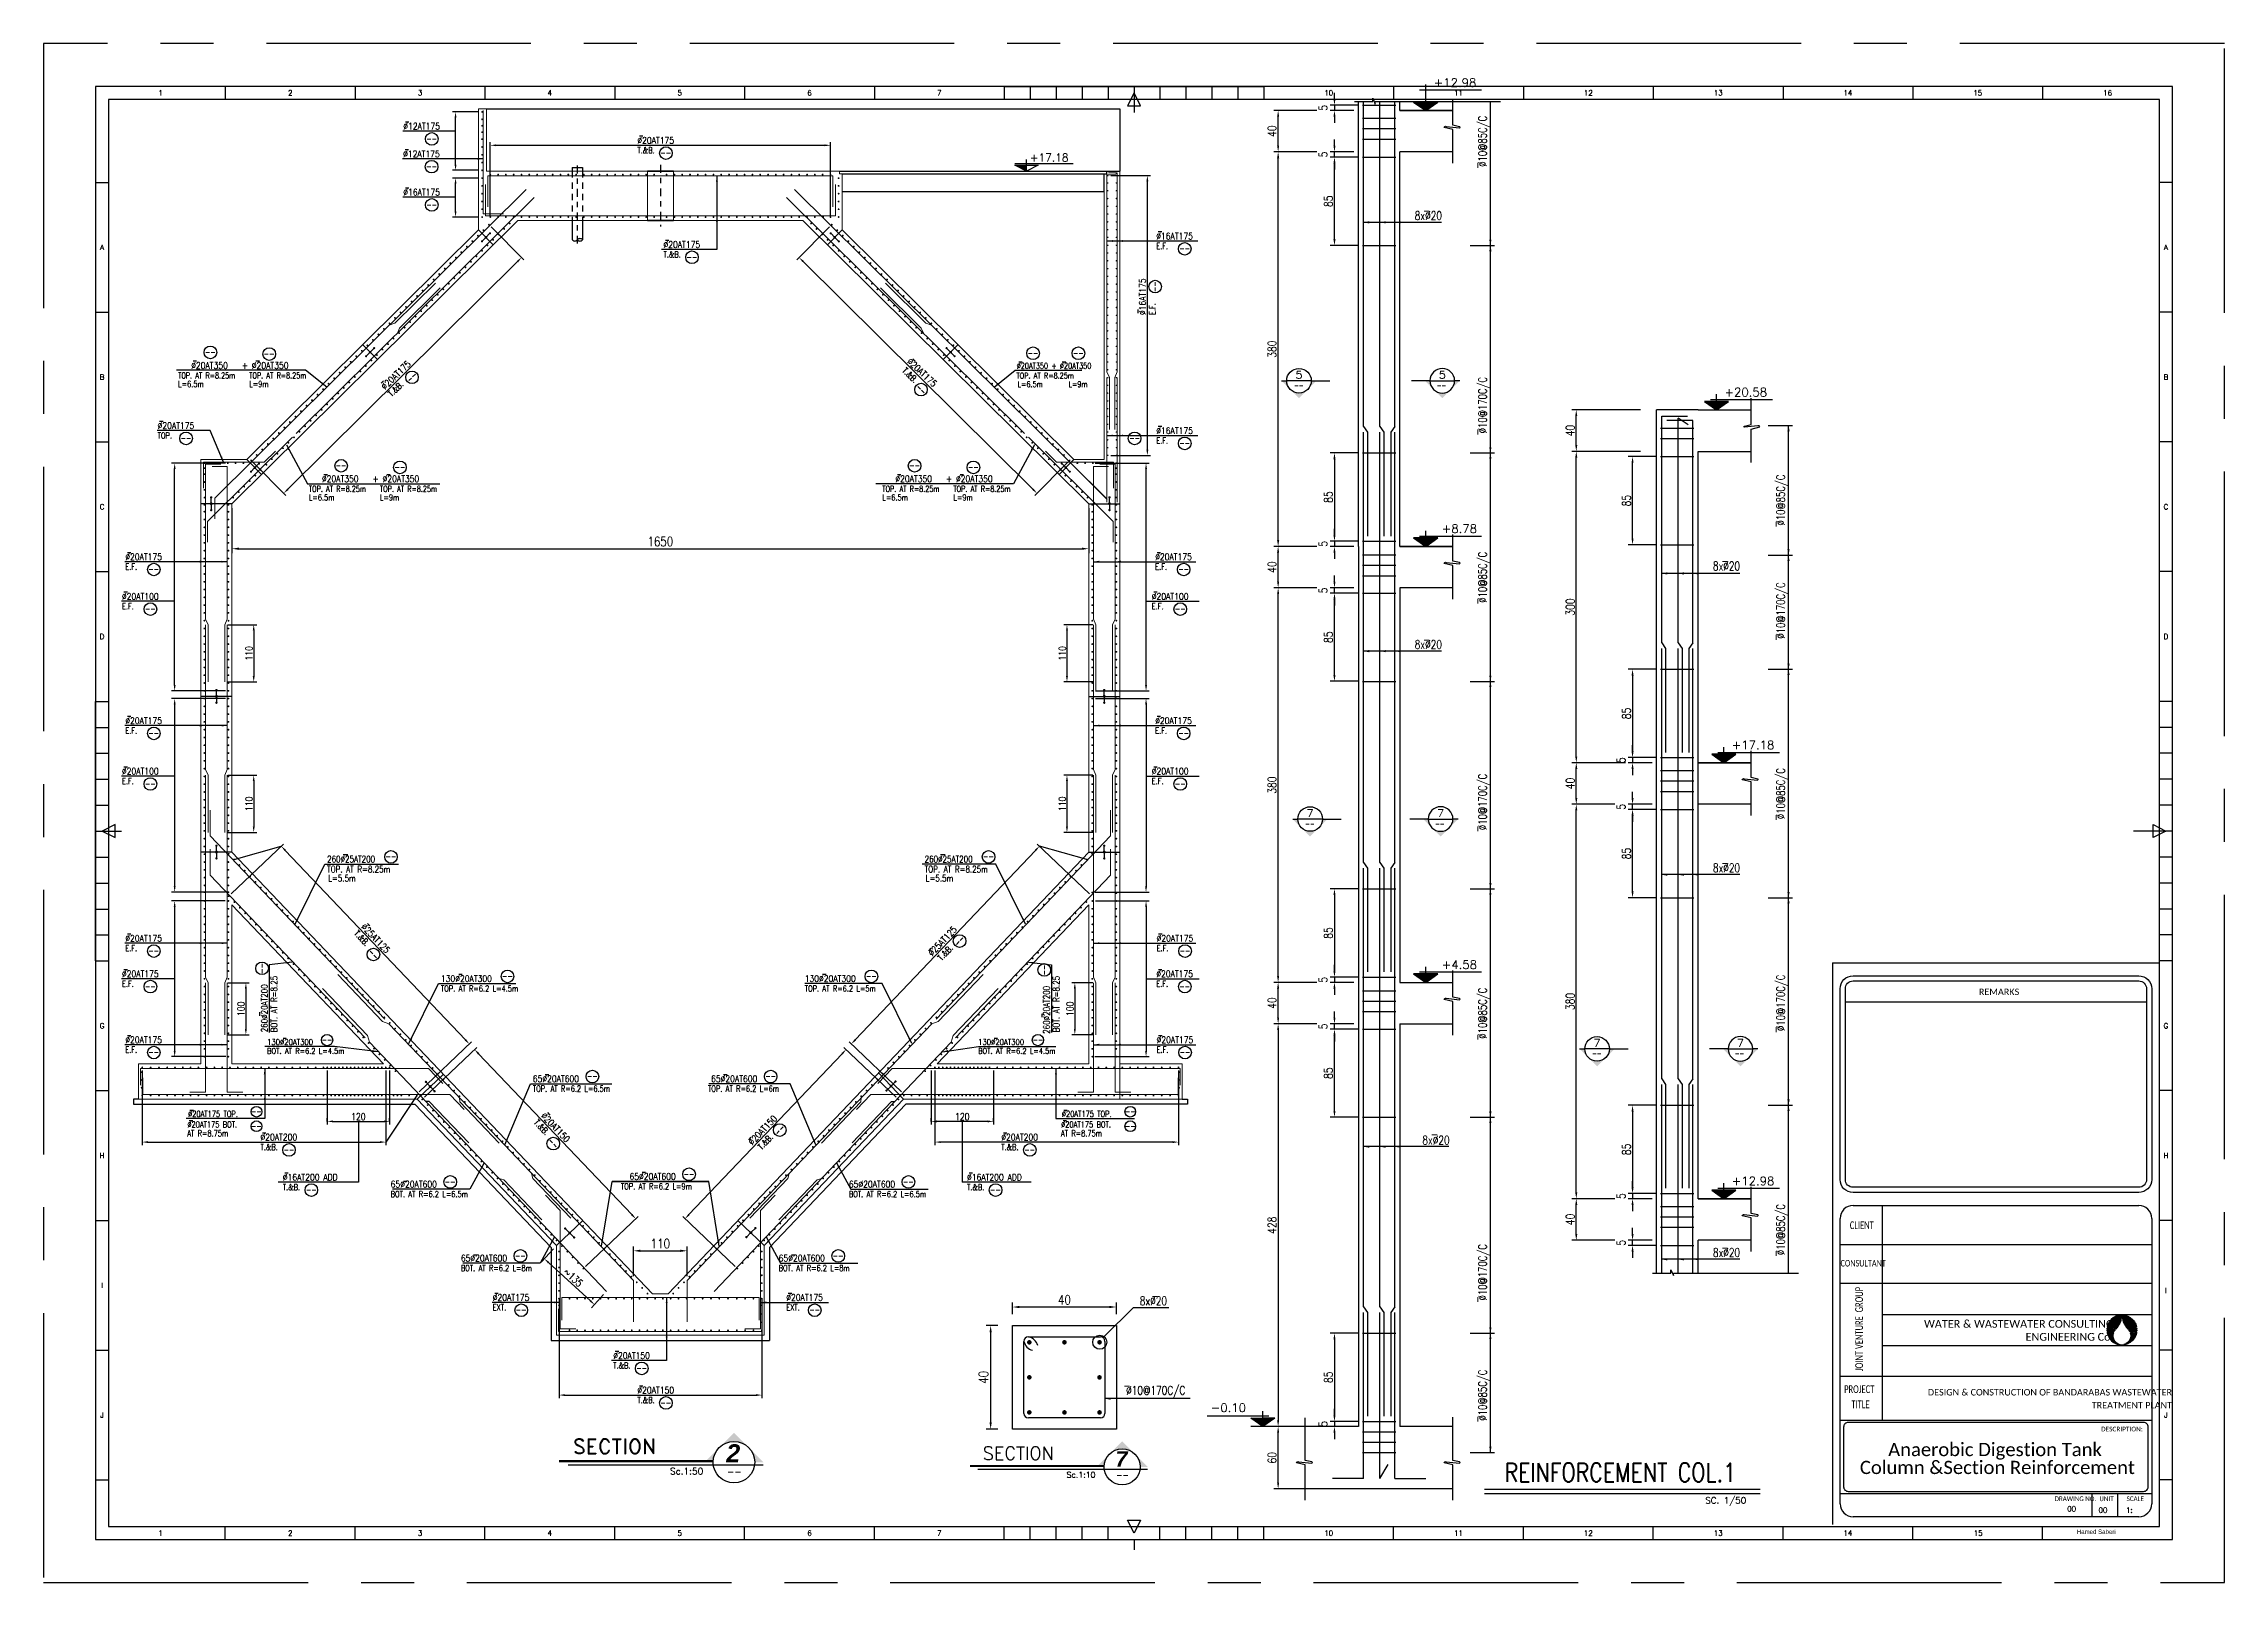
# Model space of a CAD drawing. Extents: x 0 to 9506, y 0 to 789.
# Drawn here: x 9463.67 to 9505.67, y 759.1 to 788.75 of the extents above; entities that cross this region are included whole.
import ezdxf
from ezdxf.enums import TextEntityAlignment as Align

# ---------------------------------------------------------------- set-up
doc = ezdxf.new("R2010")
doc.units = 0
doc.header["$LTSCALE"] = 3
doc.header["$MEASUREMENT"] = 0
for name, pattern in [('CENTER', [2, 1.25, -0.25, 0.25, -0.25]), ('DASHDOT', [1, 0.5, -0.25, 0, -0.25]), ('DASHED1', [0.3, 0.2, -0.1]), ('DASHED2', [0.375, 0.25, -0.125])]:
    doc.linetypes.add(name, pattern=pattern)
doc.layers.get('0').update_dxf_attribs({"linetype": 'CONTINUOUS'})
doc.layers.get('DEFPOINTS').update_dxf_attribs({"linetype": 'CONTINUOUS'})
for name, color, linetype in [('1', 1, 'CONTINUOUS'), ('1HATCH1', 20, 'CONTINUOUS'), ('1SIGN', 2, 'CONTINUOUS'), ('1TEXT1', 2, 'CONTINUOUS'), ('1WALL', 3, 'CONTINUOUS'), ('ARM.', 5, 'CONTINUOUS'), ('COL.', 2, 'CONTINUOUS'), ('CONCRETE FAR', 2, 'CONTINUOUS'), ('CUT', 1, 'DASHED2'), ('DIM', 7, 'CONTINUOUS'), ('ELV.', 3, 'CONTINUOUS'), ('FON.', 2, 'CONTINUOUS'), ('FORM', 3, 'CONTINUOUS'), ('JAROO', 1, 'CONTINUOUS'), ('KD', 3, 'CONTINUOUS'), ('NAZ.', 1, 'CONTINUOUS'), ('p', 11, 'CONTINUOUS'), ('REIN.', 4, 'CONTINUOUS'), ('SEC.', 5, 'CONTINUOUS')]:
    doc.layers.add(name, color=color, linetype=linetype)
doc.styles.add('KD-1', font='txt')
doc.styles.add('Legend', font='calibri.ttf')
doc.styles.add('ROMANC', font='romanc.shx')
doc.styles.add('ROMAND', font='romand')
doc.styles.add('ROMANS', font='ROMANS.shx', dxfattribs={"width": 0.8})
doc.styles.get("Standard").update_dxf_attribs({"font": 'romans.shx'})
doc.styles.add('TX', font='TXT.shx')
doc.styles.add('undermaps', font='arialbi.ttf', dxfattribs={"height": 25})
doc.dimstyles.new('100 GHA', dxfattribs={"dimtxt": 0.135, "dimasz": 0.11, "dimexe": 0.06, "dimexo": 0.06, "dimgap": 0.025, "dimtad": 1, "dimdec": 0, "dimlfac": 100, "dimzin": 0, "dimdsep": 46, "dimtxsty": 'ROMANS', "dimcen": 0.5, "dimclrd": 1, "dimclre": 1, "dimclrt": 2, "dimadec": 0, "dimazin": 0, "dimtfac": 1, "dimtdec": 0, "dimtmove": 2, "dimatfit": 3, "dimfxl": 0.15, "dimtolj": 1, "dimtzin": 0, "dimlwd": -1, "dimlwe": -1, "dimarcsym": 0})

msp = doc.modelspace()

# ---------------------------------------------------------------- texts
at = {"color": 4, "style": 'Legend'}
for s, p in [(' Column &Section Reinforcement', (9501.2531, 761.3259)), ('Anaerobic Digestion Tank', (9501.2531, 761.6386))]:
    msp.add_text(s, height=0.255, dxfattribs=at).set_placement(p, align=Align.MIDDLE)
at = {"color": 4, "style": 'ROMANS', "width": 0.8}
msp.add_text('REINFORCEMENT COL.1', height=0.363, dxfattribs=at).set_placement((9494.0343, 761.2203), align=Align.MIDDLE)
at = {"layer": '1TEXT1', "style": 'ROMANS'}
for s, height, p in [('+17.18', 0.15, (9482.6636, 786.4815, 0)), ('SC. 1/50', 0.12342, (9495.6728, 760.6204))]:
    msp.add_text(s, height=height, dxfattribs=at).set_placement(p)
at = {"layer": 'CUT', "color": 1, "style": 'ROMANS'}
for p in [(9487.7531, 782.1229), (9490.5007, 782.1229), (9487.9681, 773.6782), (9490.4686, 773.6782), (9493.4947, 769.2488), (9496.2423, 769.2488)]:
    msp.add_text('--', height=0.08131, dxfattribs=at).set_placement(p)
at = {"layer": 'CUT', "color": 4, "style": 'ROMANC', "width": 1.1}
for s, p in [('5', (9487.8466, 782.369)), ('5', (9490.6085, 782.369)), ('7', (9488.0616, 773.9244)), ('7', (9490.5764, 773.9244)), ('7', (9493.5882, 769.495)), ('7', (9496.3501, 769.495))]:
    msp.add_text(s, height=0.1437, dxfattribs=at).set_placement(p, align=Align.MIDDLE)
at = {"layer": 'ELV.', "color": 2, "style": 'ROMANS'}
for s, p in [('+12.98', (9490.4412, 787.9172)), ('+20.58', (9496.0435, 781.9537)), ('+8.78', (9490.5984, 779.3223)), ('+17.18', (9496.1829, 775.1537)), ('+4.58', (9490.5984, 770.9223)), ('+12.98', (9496.1829, 766.7537)), ('-0.10', (9486.1488, 762.3858))]:
    msp.add_text(s, height=0.165, dxfattribs=at).set_placement(p)
at = {"layer": 'ELV.', "color": 2, "style": 'ROMANS', "width": 0.75}
for s, p in [('%%C10@85C/C', (9491.3942, 786.8683)), ('-', (9491.2834, 786.4069)), ('%%C10@170C/C', (9491.3942, 781.7846)), ('-', (9491.2834, 781.2676)), ('%%C10@85C/C', (9497.1358, 779.956)), ('-', (9497.025, 779.4919)), ('%%C10@85C/C', (9491.3942, 778.4683)), ('%%C10@170C/C', (9497.1358, 777.8276)), ('-', (9491.2834, 778.0069)), ('-', (9497.025, 777.3106)), ('%%C10@170C/C', (9491.3942, 774.1391)), ('%%C10@85C/C', (9497.1358, 774.2997)), ('-', (9491.2834, 773.622)), ('-', (9497.025, 773.8383)), ('%%C10@170C/C', (9497.1358, 770.2685)), ('%%C10@85C/C', (9491.3942, 770.0683)), ('-', (9491.2834, 769.6069)), ('-', (9497.025, 769.7515)), ('%%C10@85C/C', (9497.1358, 765.8997)), ('%%C10@170C/C', (9491.3942, 765.0769)), ('-', (9497.025, 765.4383)), ('-', (9491.2834, 764.5545)), ('%%C10@85C/C', (9491.3942, 762.7094)), ('-', (9491.2834, 762.2481))]:
    msp.add_text(s, height=0.16, rotation=90, dxfattribs=at).set_placement(p, align=Align.MIDDLE)
at = {"layer": 'ELV.', "color": 2, "style": 'ROMANS'}
for s, height, width, p in [(' 8x%%C20', 0.168, 0.75, (9490.2961, 785.4372)), ('-', 0.168, 0.75, (9490.3081, 785.5333)), (' 8x%%C20', 0.168, 0.75, (9496.0378, 778.6858)), ('-', 0.168, 0.75, (9496.0498, 778.7819)), (' 8x%%C20', 0.168, 0.75, (9490.2961, 777.175)), ('-', 0.168, 0.75, (9490.3081, 777.2712)), (' 8x%%C20', 0.168, 0.75, (9496.0378, 772.8686)), ('-', 0.168, 0.75, (9496.0498, 772.9648)), (' 8x%%C20', 0.168, 0.75, (9490.4436, 767.6239)), ('-', 0.1732, 0.8, (9490.4565, 767.7362)), (' 8x%%C20', 0.168, 0.75, (9496.0378, 765.4567)), ('-', 0.168, 0.75, (9496.0498, 765.5529)), ('8x%%C20', 0.168, 0.75, (9485.0446, 764.5259)), ('-', 0.168, 0.75, (9485.073, 764.6218)), ('-', 0.168, 0.75, (9484.537, 762.8949)), ('%%C10@170C/C', 0.168, 0.75, (9485.0879, 762.7901))]:
    msp.add_text(s, height=height, dxfattribs=dict(at, width=width)).set_placement(p, align=Align.MIDDLE)
at = {"layer": 'FON.', "color": 4, "lineweight": 13, "style": 'ROMAND'}
for height, p in [(0.2875, (9474.6653, 761.722)), (0.25, (9482.4416, 761.5915))]:
    msp.add_text('SECTION', height=height, dxfattribs=at).set_placement(p, align=Align.MIDDLE)
at = {"layer": 'FON.', "color": 3, "style": 'undermaps'}
for s, height, p in [('2', 0.345, (9476.9516, 761.5934)), ('7', 0.3, (9484.4296, 761.4796))]:
    msp.add_text(s, height=height, dxfattribs=at).set_placement(p, align=Align.MIDDLE)
at = {"layer": 'FON.', "color": 1, "style": 'ROMANS'}
for s, height, p in [('Sc.1:50', 0.1265, (9475.7345, 761.18)), ('Sc.1:10', 0.11, (9483.3713, 761.1202))]:
    msp.add_text(s, height=height, dxfattribs=at).set_placement(p)
at = {"layer": 'FORM', "color": 2, "style": 'ROMANS'}
for s, height, rotation, width, p in [('%%C12AT175', 0.126, 0.00143, 0.85, (9470.597, 787.0968)), ('%%C12AT175', 0.126, 0.00143, 0.85, (9470.5935, 786.5626)), ('T.&B.', 0.117, 0.00143, 0.8, (9475.1052, 786.6376)), ('%%C20AT175', 0.126, 0.00143, 0.85, (9475.1052, 786.8238)), ('%%C16AT175', 0.126, 0.00143, 0.85, (9470.597, 785.826)), ('%%C16AT175', 0.126, 0.00143, 0.85, (9485.0979, 784.9799)), ('T.&B.', 0.117, 0.00143, 0.8, (9475.6081, 784.6305)), ('%%C20AT175', 0.126, 0.00143, 0.85, (9475.6081, 784.8167)), ('E.F.', 0.117, 0.00143, 0.8, (9485.0979, 784.7937)), ('%%C16AT175', 0.126, 90.00143, 0.85, (9484.8955, 783.5208)), ('E.F.', 0.117, 90.00143, 0.8, (9485.0817, 783.5208)), ('%%C20AT350', 0.126, 0.00143, 0.85, (9466.5118, 782.4882)), ('+ %%C20AT350', 0.126, 0.00143, 0.85, (9467.487, 782.4882)), ('%%C20AT175', 0.126, 43.58701, 0.85, (9470.2416, 782.0748)), ('T.&B.', 0.117, 316.41299, 0.8, (9480.196, 782.4359)), ('%%C20AT175', 0.126, 316.41299, 0.85, (9480.2894, 782.6128)), ('%%C20AT350 + %%C20AT350', 0.11, 0.00143, 0.75, (9482.4107, 782.4882)), ('TOP. AT R=8.25m  ', 0.117, 0.00143, 0.7, (9466.2613, 782.2989)), ('L=6.5m', 0.117, 0.00143, 0.8, (9466.2613, 782.1337)), ('TOP. AT R=8.25m  ', 0.117, 0.00143, 0.7, (9467.6301, 782.2989)), ('L=9m', 0.117, 0.00143, 0.8, (9467.6301, 782.1337)), ('T.&B.', 0.117, 43.58701, 0.8, (9470.3699, 781.9399)), ('TOP. AT R=8.25m  ', 0.11, 0.00143, 0.75, (9482.4059, 782.2989)), ('L=6.5m', 0.11, 0.00143, 0.75, (9482.4295, 782.1337)), ('L=9m', 0.11, 0.00143, 0.75, (9483.4095, 782.1337)), ('TOP.', 0.117, 0.00143, 0.8, (9465.8649, 781.1417)), ('%%C20AT175', 0.126, 0.00143, 0.85, (9465.8649, 781.3278)), ('%%C16AT175', 0.126, 0.00143, 0.85, (9485.0979, 781.2305)), ('E.F.', 0.117, 0.00143, 0.8, (9485.0979, 781.0443)), ('%%C20AT350', 0.126, 0.00143, 0.85, (9469.0293, 780.3035)), ('+ %%C20AT350', 0.126, 0.00143, 0.85, (9470.0045, 780.3035)), ('%%C20AT350', 0.126, 0.00143, 0.85, (9480.0736, 780.3035)), ('+ %%C20AT350', 0.126, 0.00143, 0.85, (9481.0487, 780.3035)), ('TOP. AT R=8.25m  ', 0.117, 0.00143, 0.7, (9468.7788, 780.1142)), ('L=6.5m', 0.117, 0.00143, 0.8, (9468.7788, 779.949)), ('TOP. AT R=8.25m  ', 0.117, 0.00143, 0.7, (9470.1476, 780.1142)), ('L=9m', 0.117, 0.00143, 0.8, (9470.1476, 779.949)), ('TOP. AT R=8.25m  ', 0.117, 0.00143, 0.7, (9479.8231, 780.1142)), ('L=6.5m', 0.117, 0.00143, 0.8, (9479.8231, 779.949)), ('TOP. AT R=8.25m  ', 0.117, 0.00143, 0.7, (9481.1919, 780.1142)), ('L=9m', 0.117, 0.00143, 0.8, (9481.1919, 779.949)), ('%%C20AT175', 0.126, 0.00143, 0.85, (9465.2435, 778.8008)), ('E.F.', 0.117, 0.00143, 0.8, (9465.2435, 778.6146)), ('%%C20AT175', 0.126, 0.00143, 0.85, (9485.0777, 778.8008)), ('E.F.', 0.117, 0.00143, 0.8, (9485.0777, 778.6146)), ('%%C20AT100', 0.126, 0.00143, 0.85, (9465.1784, 778.0373)), ('E.F.', 0.117, 0.00143, 0.8, (9465.1784, 777.8511)), ('%%C20AT100', 0.126, 0.00143, 0.85, (9485.0126, 778.0373)), ('E.F.', 0.117, 0.00143, 0.8, (9485.0126, 777.8511)), ('%%C20AT175', 0.126, 0.00143, 0.85, (9465.2435, 775.6424)), ('%%C20AT175', 0.126, 0.00143, 0.85, (9485.0777, 775.6424)), ('E.F.', 0.117, 0.00143, 0.8, (9465.2435, 775.4562)), ('E.F.', 0.117, 0.00143, 0.8, (9485.0777, 775.4562)), ('%%C20AT100', 0.126, 0.00143, 0.85, (9465.1784, 774.6684)), ('E.F.', 0.117, 0.00143, 0.8, (9465.1784, 774.4822)), ('%%C20AT100', 0.126, 0.00143, 0.85, (9485.0126, 774.6684)), ('E.F.', 0.117, 0.00143, 0.8, (9485.0126, 774.4822)), ('TOP. AT R=8.25m  ', 0.126, 0.00143, 0.8, (9469.1297, 772.7815)), ('260%%C25AT200', 0.126, 0.00143, 0.8, (9469.1297, 772.9753)), ('TOP. AT R=8.25m  ', 0.126, 0.00143, 0.8, (9480.638, 772.7815)), ('260%%C25AT200', 0.126, 0.00143, 0.8, (9480.638, 772.9753)), ('L=5.5m', 0.126, 0.00143, 0.8, (9469.1506, 772.6074)), ('L=5.5m', 0.126, 0.00143, 0.8, (9480.6588, 772.6074)), ('%%C20AT175', 0.126, 0.00143, 0.85, (9465.2435, 771.4494)), ('T.&B.', 0.117, 313.58701, 0.8, (9469.6407, 771.596)), ('%%C25AT125', 0.126, 313.58701, 0.85, (9469.7755, 771.7243)), ('%%C25AT125', 0.126, 46.41299, 0.85, (9480.7827, 771.1592)), ('%%C20AT175', 0.126, 0.00143, 0.85, (9485.1043, 771.4494)), ('E.F.', 0.117, 0.00143, 0.8, (9465.2435, 771.2632)), ('T.&B.', 0.117, 46.41299, 0.8, (9480.9632, 771.0723)), ('E.F.', 0.117, 0.00143, 0.8, (9485.1043, 771.2632)), ('%%C20AT175', 0.126, 0.00143, 0.85, (9465.1784, 770.7639)), ('BOT. AT R=8.25  ', 0.126, 90.00143, 0.8, (9468.1707, 769.7012)), ('130%%C20AT300 ', 0.126, 0.00143, 0.85, (9471.3217, 770.6724)), ('130%%C20AT300 ', 0.126, 0.00143, 0.85, (9478.329, 770.6724)), ('BOT. AT R=8.25  ', 0.126, 90.00143, 0.8, (9483.2344, 769.7012)), ('%%C20AT175', 0.126, 0.00143, 0.85, (9485.0996, 770.7639)), ('E.F.', 0.117, 0.00143, 0.8, (9465.1784, 770.5777)), ('260%%C20AT200', 0.126, 90.00143, 0.8, (9467.9846, 769.7012)), ('TOP. AT R=6.2 L=4.5m  ', 0.117, 0.00143, 0.8, (9471.3217, 770.4862)), ('TOP. AT R=6.2 L=5m  ', 0.117, 0.00143, 0.8, (9478.329, 770.4862)), ('260%%C20AT200', 0.126, 90.00143, 0.8, (9483.0483, 769.6714)), ('E.F.', 0.117, 0.00143, 0.8, (9485.0996, 770.5777)), ('%%C20AT175', 0.126, 0.00143, 0.85, (9465.2435, 769.494)), ('130%%C20AT300 ', 0.1134, 0.00143, 0.85, (9467.9752, 769.4569)), ('130%%C20AT300 ', 0.1134, 0.00143, 0.85, (9481.6696, 769.4569)), ('%%C20AT175', 0.126, 0.00143, 0.85, (9485.1043, 769.494)), ('E.F.', 0.117, 0.00143, 0.8, (9465.2435, 769.3078)), ('BOT. AT R=6.2 L=4.5m  ', 0.1053, 0.00143, 0.8, (9467.9752, 769.2893)), ('BOT. AT R=6.2 L=4.5m  ', 0.1053, 0.00143, 0.8, (9481.6696, 769.2893)), ('E.F.', 0.117, 0.00143, 0.8, (9485.1043, 769.3078)), ('TOP. AT R=6.2 L=6.5m  ', 0.117, 0.00143, 0.8, (9473.0914, 768.5565)), ('65%%C20AT600 ', 0.126, 0.00143, 0.85, (9473.0914, 768.7427)), ('TOP. AT R=6.2 L=6m  ', 0.117, 0.00143, 0.8, (9476.4662, 768.5565)), ('65%%C20AT600 ', 0.126, 0.00143, 0.85, (9476.5255, 768.7427)), ('%%C20AT175 TOP.', 0.117, 0.00143, 0.8, (9466.4521, 768.0694)), ('%%C20AT175 TOP.', 0.117, 0.00143, 0.8, (9483.2804, 768.0694)), ('AT R=8.75m  ', 0.117, 0.00143, 0.8, (9466.4352, 767.6962)), ('%%C20AT175 BOT.', 0.117, 0.00143, 0.8, (9466.4382, 767.8665)), ('T.&B.', 0.117, 313.58701, 0.8, (9473.105, 767.9531)), ('%%C20AT150', 0.126, 313.58701, 0.85, (9473.2399, 768.0815)), ('%%C20AT150', 0.126, 46.41299, 0.85, (9477.3183, 767.5163)), ('AT R=8.75m  ', 0.117, 0.00143, 0.8, (9483.2635, 767.6962)), ('%%C20AT175 BOT.', 0.117, 0.00143, 0.8, (9483.2665, 767.8665)), ('T.&B.', 0.117, 0.00143, 0.8, (9467.8469, 767.4316)), ('%%C20AT200', 0.126, 0.00143, 0.85, (9467.8469, 767.6178)), ('T.&B.', 0.117, 46.41299, 0.8, (9477.4988, 767.4294)), ('T.&B.', 0.117, 0.00143, 0.8, (9482.1143, 767.4316)), ('%%C20AT200', 0.126, 0.00143, 0.85, (9482.1143, 767.6178)), ('%%C16AT200 ADD', 0.126, 0.00143, 0.85, (9468.2769, 766.8446)), ('65%%C20AT600 ', 0.126, 0.00143, 0.85, (9474.9542, 766.8603)), ('%%C16AT200 ADD', 0.126, 0.00143, 0.85, (9481.4541, 766.8446)), ('T.&B.', 0.117, 0.00143, 0.8, (9468.2769, 766.6584)), ('BOT. AT R=6.2 L=6.5m  ', 0.117, 0.00143, 0.8, (9470.3539, 766.5252)), ('65%%C20AT600 ', 0.126, 0.00143, 0.85, (9470.3539, 766.7114)), ('TOP. AT R=6.2 L=9m  ', 0.117, 0.00143, 0.8, (9474.7879, 766.6741)), ('BOT. AT R=6.2 L=6.5m  ', 0.117, 0.00143, 0.8, (9479.1789, 766.5252)), ('65%%C20AT600 ', 0.126, 0.00143, 0.85, (9479.1789, 766.7114)), ('T.&B.', 0.117, 0.00143, 0.8, (9481.4541, 766.6584)), ('65%%C20AT600 ', 0.126, 0.00143, 0.85, (9471.7062, 765.2863)), ('65%%C20AT600 ', 0.126, 0.00143, 0.85, (9477.8266, 765.2863)), ('BOT. AT R=6.2 L=8m  ', 0.117, 0.00143, 0.8, (9471.7062, 765.1001)), ('BOT. AT R=6.2 L=8m  ', 0.117, 0.00143, 0.8, (9477.8266, 765.1001)), ('%%C20AT175', 0.126, 0.00143, 0.85, (9472.3196, 764.5291)), ('EXT.', 0.117, 0.00143, 0.8, (9472.3196, 764.3429)), ('%%C20AT175', 0.126, 0.00143, 0.85, (9477.9718, 764.5291)), ('EXT.', 0.117, 0.00143, 0.8, (9477.9718, 764.3429)), ('T.&B.', 0.117, 0.00143, 0.8, (9474.6401, 763.2223)), ('%%C20AT150', 0.126, 0.00143, 0.85, (9474.6401, 763.4085)), ('%%C20AT150', 0.126, 0.00143, 0.85, (9475.1052, 762.7431)), ('T.&B.', 0.117, 0.00143, 0.8, (9475.1052, 762.5569))]:
    msp.add_text(s, height=height, rotation=rotation, dxfattribs=dict(at, width=width)).set_placement(p)
at = {"layer": 'FORM', "color": 2, "style": 'ROMANS', "width": 0.8}
for height, rotation, p in [(0.117, 0.00143, (9471.1447, 786.8618)), (0.117, 0.00143, (9471.1412, 786.3275)), (0.117, 0.00143, (9475.6529, 786.5887)), (0.117, 0.00143, (9471.1447, 785.591)), (0.117, 0.00143, (9476.1557, 784.5816)), (0.117, 0.00143, (9485.6456, 784.7449)), (0.117, 90.00143, (9485.1306, 784.0685)), (0.117, 0.00143, (9466.8815, 782.7487)), (0.117, 0.00143, (9468.0133, 782.717)), (0.117, 0.00143, (9482.7256, 782.7322)), (0.117, 0.00143, (9483.5986, 782.7322)), (0.117, 43.58701, (9470.8003, 782.2821)), (0.117, 316.41299, (9480.5331, 782.0465)), (0.117, 0.00143, (9466.4125, 781.0928)), (0.117, 359.99857, (9484.6837, 781.0928)), (0.117, 0.00143, (9485.6456, 780.9954)), (0.117, 0.00143, (9469.399, 780.564)), (0.117, 0.00143, (9470.5308, 780.5323)), (0.117, 0.00143, (9480.4433, 780.564)), (0.117, 0.00143, (9481.5751, 780.5323)), (0.117, 0.00143, (9465.7912, 778.5658)), (0.117, 0.00143, (9485.6253, 778.5658)), (0.117, 0.00143, (9465.7261, 777.8023)), (0.117, 0.00143, (9485.5603, 777.8023)), (0.117, 0.00143, (9465.7912, 775.4074)), (0.117, 0.00143, (9485.6253, 775.4074)), (0.117, 0.00143, (9465.7261, 774.4333)), (0.117, 0.00143, (9485.5603, 774.4333)), (0.117, 0.00143, (9470.3586, 773.029)), (0.117, 0.00143, (9481.8669, 773.029)), (0.117, 0.00143, (9465.7912, 771.2144)), (0.117, 313.58701, (9469.9829, 771.1656)), (0.117, 46.41299, (9481.3504, 771.4247)), (0.117, 0.00143, (9485.652, 771.2144)), (0.117, 90.00143, (9467.9309, 770.9319)), (0.117, 0.00143, (9472.6028, 770.7261)), (0.117, 0.00143, (9479.6101, 770.7261)), (0.117, 90.00143, (9482.9946, 770.9021)), (0.117, 0.00143, (9465.7261, 770.5288)), (0.117, 0.00143, (9485.6472, 770.5288)), (0.1053, 0.00143, (9469.1282, 769.5052)), (0.1053, 0.00143, (9482.8226, 769.5052)), (0.117, 0.00143, (9465.7912, 769.259)), (0.117, 0.00143, (9485.652, 769.259)), (0.117, 0.00143, (9474.2373, 768.7963)), (0.117, 0.00143, (9477.6713, 768.7963)), (0.11, 0.00143, (9467.7684, 768.1213)), (0.11, 0.00143, (9467.7684, 767.8416)), (0.117, 46.41299, (9477.886, 767.7818)), (0.11, 0.00143, (9484.5968, 768.1213)), (0.11, 0.00143, (9484.5968, 767.8416)), (0.117, 0.00143, (9468.3946, 767.3827)), (0.117, 313.58701, (9473.4472, 767.5227)), (0.117, 0.00143, (9482.662, 767.3827)), (0.117, 0.00143, (9476.1, 766.914)), (0.117, 0.00143, (9468.8246, 766.6096)), (0.117, 0.00143, (9471.4997, 766.7651)), (0.117, 0.00143, (9480.3247, 766.7651)), (0.117, 0.00143, (9482.0018, 766.6096)), (0.117, 0.00143, (9472.8521, 765.34)), (0.117, 0.00143, (9478.9724, 765.34)), (0.117, 0.00143, (9472.8673, 764.294)), (0.117, 0.00143, (9478.5194, 764.294)), (0.117, 0.00143, (9475.1877, 763.1734)), (0.117, 0.00143, (9475.6529, 762.5081))]:
    msp.add_text('--', height=height, rotation=rotation, dxfattribs=at).set_placement(p, align=Align.CENTER)
at = {"layer": 'SEC.', "color": 1, "style": 'ROMANS'}
for height, p in [(0.1265, (9476.834, 761.17)), (0.11, (9484.3274, 761.1115))]:
    msp.add_text('--', height=height, dxfattribs=at).set_placement(p)

# ---------------------------------------------------------------- blocks, each defined once
blk = doc.blocks.new('KL')
at = {"layer": '1HATCH1', "linetype": 'Continuous'}
blk.add_hatch(color=256, dxfattribs=at).paths.add_polyline_path([(713174.877, -5904384.19), (713174.577, -5904384.19), (713174.577, -5904384.34)])
blk.add_hatch(color=256, dxfattribs=at).paths.add_polyline_path([(713174.877, -5904384.19), (713174.577, -5904384.19), (713174.577, -5904384.34)])
at = {"layer": '1SIGN', "linetype": 'Continuous'}
for p, q in [((713174.577, -5904384.34, 0), (713174.577, -5904384.04, 0)), ((713174.577, -5904384.34, 0), (713174.577, -5904384.04, 0)), ((713174.877, -5904384.14, 0), (713173.377, -5904384.14, 0)), ((713174.877, -5904384.14, 0), (713173.377, -5904384.14, 0)), ((713174.877, -5904384.34, 0), (713174.277, -5904384.34, 0)), ((713174.877, -5904384.34, 0), (713174.277, -5904384.34, 0))]:
    blk.add_line(p, q, dxfattribs=at)
at = {"layer": '1SIGN', "linetype": 'Continuous', "elevation": 0}
blk.add_lwpolyline([(713174.277, -5904384.19), (713174.577, -5904384.34), (713174.877, -5904384.19), (713174.277, -5904384.19)], dxfattribs=at)
blk.add_lwpolyline([(713174.277, -5904384.19), (713174.577, -5904384.34), (713174.877, -5904384.19), (713174.277, -5904384.19)], dxfattribs=at)
blk = doc.blocks.new('*D5')
at = {"layer": '1WALL', "color": 1, "transparency": 16777216}
for p, q in [((9473.598, 764.554), (9473.598, 762.651)), ((9477.501, 764.563), (9477.501, 762.651)), ((9473.708, 762.711), (9477.391, 762.711))]:
    blk.add_line(p, q, dxfattribs=at)
for points in [[(9473.708, 762.73), (9473.708, 762.693), (9473.598, 762.711)], [(9477.391, 762.73), (9477.391, 762.693), (9477.501, 762.711)]]:
    blk.add_solid(points, dxfattribs=at)
at = {"layer": 'DEFPOINTS', "color": 0, "transparency": 16777216}
for p in [(9473.598, 764.614), (9477.501, 764.623), (9477.501, 762.711)]:
    blk.add_point(p, dxfattribs=at)
at = {"layer": '1WALL', "color": 2, "transparency": 16777216, "insert": (9475.549, 762.804), "char_height": 0.135, "attachment_point": 5, "style": 'ROMANS'}
blk.add_mtext('\\A1;  ', dxfattribs=at)
blk = doc.blocks.new('*D6')
at = {"layer": '1WALL', "color": 1, "transparency": 16777216}
for p, q in [((9471.007, 768.449), (9472.015, 769.409)), ((9472.048, 769.288), (9474.998, 766.188)), ((9474.109, 765.19), (9475.118, 766.15))]:
    blk.add_line(p, q, dxfattribs=at)
for points in [[(9472.061, 769.301), (9472.034, 769.275), (9471.972, 769.368)], [(9475.012, 766.2), (9474.985, 766.175), (9475.074, 766.108)]]:
    blk.add_solid(points, dxfattribs=at)
at = {"layer": 'DEFPOINTS', "color": 0, "transparency": 16777216}
for p in [(9470.963, 768.408), (9475.074, 766.108), (9474.066, 765.148)]:
    blk.add_point(p, dxfattribs=at)
blk = doc.blocks.new('*D7')
at = {"layer": '1WALL', "color": 1, "transparency": 16777216}
for p, q in [((9467.282, 772.369), (9468.291, 773.328)), ((9471.794, 769.554), (9468.323, 773.207)), ((9470.905, 768.557), (9471.914, 769.516))]:
    blk.add_line(p, q, dxfattribs=at)
for points in [[(9468.336, 773.22), (9468.31, 773.195), (9468.247, 773.287)], [(9471.808, 769.567), (9471.781, 769.542), (9471.87, 769.475)]]:
    blk.add_solid(points, dxfattribs=at)
at = {"layer": 'DEFPOINTS', "color": 0, "transparency": 16777216}
for p in [(9468.247, 773.287), (9467.238, 772.328), (9470.861, 768.516)]:
    blk.add_point(p, dxfattribs=at)
blk = doc.blocks.new('*D8')
at = {"layer": '1WALL', "color": 1, "transparency": 16777216}
for p, q in [((9465.569, 768.965), (9465.569, 767.526)), ((9470.26, 768.965), (9470.26, 767.526)), ((9465.679, 767.586), (9470.15, 767.586))]:
    blk.add_line(p, q, dxfattribs=at)
for points in [[(9465.679, 767.604), (9465.679, 767.568), (9465.569, 767.586)], [(9470.15, 767.604), (9470.15, 767.568), (9470.26, 767.586)]]:
    blk.add_solid(points, dxfattribs=at)
at = {"layer": 'DEFPOINTS', "color": 0, "transparency": 16777216}
for p in [(9465.569, 769.025), (9470.26, 769.025), (9470.26, 767.586)]:
    blk.add_point(p, dxfattribs=at)
blk = doc.blocks.new('*D9')
at = {"layer": '1WALL', "color": 1, "transparency": 16777216}
for p, q in [((9467.169, 772.232), (9466.134, 772.232)), ((9466.194, 772.122), (9466.194, 769.342)), ((9467.178, 769.232), (9466.134, 769.232))]:
    blk.add_line(p, q, dxfattribs=at)
for points in [[(9466.176, 772.122), (9466.212, 772.122), (9466.194, 772.232)], [(9466.176, 769.342), (9466.212, 769.342), (9466.194, 769.232)]]:
    blk.add_solid(points, dxfattribs=at)
at = {"layer": 'DEFPOINTS', "color": 0, "transparency": 16777216}
for p in [(9467.229, 772.232), (9466.194, 769.232), (9467.238, 769.232)]:
    blk.add_point(p, dxfattribs=at)
at = {"layer": '1WALL', "color": 2, "transparency": 16777216, "insert": (9466.101, 770.732), "char_height": 0.135, "attachment_point": 5, "rotation": 90, "style": 'ROMANS'}
blk.add_mtext('\\A1;    ', dxfattribs=at)
blk = doc.blocks.new('*D10')
at = {"layer": '1WALL', "color": 1, "transparency": 16777216}
for p, q in [((9467.17, 776.132), (9466.134, 776.132)), ((9466.194, 776.022), (9466.194, 772.512)), ((9467.175, 772.402), (9466.134, 772.402))]:
    blk.add_line(p, q, dxfattribs=at)
for points in [[(9466.176, 776.022), (9466.212, 776.022), (9466.194, 776.132)], [(9466.176, 772.512), (9466.212, 772.512), (9466.194, 772.402)]]:
    blk.add_solid(points, dxfattribs=at)
at = {"layer": 'DEFPOINTS', "color": 0, "transparency": 16777216}
for p in [(9467.23, 776.132), (9466.194, 772.402), (9467.235, 772.402)]:
    blk.add_point(p, dxfattribs=at)
at = {"layer": '1WALL', "color": 2, "transparency": 16777216, "insert": (9466.101, 774.267), "char_height": 0.135, "attachment_point": 5, "rotation": 90, "style": 'ROMANS'}
blk.add_mtext('\\A1;  ', dxfattribs=at)
blk = doc.blocks.new('*D11')
at = {"layer": '1WALL', "color": 1, "transparency": 16777216}
for p, q in [((9467.175, 780.666), (9466.134, 780.666)), ((9466.194, 776.39), (9466.194, 780.556)), ((9467.17, 776.28), (9466.134, 776.28))]:
    blk.add_line(p, q, dxfattribs=at)
for points in [[(9466.176, 780.556), (9466.212, 780.556), (9466.194, 780.666)], [(9466.176, 776.39), (9466.212, 776.39), (9466.194, 776.28)]]:
    blk.add_solid(points, dxfattribs=at)
at = {"layer": 'DEFPOINTS', "color": 0, "transparency": 16777216}
for p in [(9466.194, 780.666), (9467.235, 780.666), (9467.23, 776.28)]:
    blk.add_point(p, dxfattribs=at)
at = {"layer": '1WALL', "color": 2, "transparency": 16777216, "insert": (9466.101, 778.473), "char_height": 0.135, "attachment_point": 5, "rotation": 90, "style": 'ROMANS'}
blk.add_mtext('\\A1;  ', dxfattribs=at)
blk = doc.blocks.new('*D12')
at = {"layer": '1WALL', "color": 1, "transparency": 16777216}
for p, q in [((9467.218, 777.554), (9467.777, 777.554)), ((9467.717, 777.444), (9467.717, 776.564)), ((9467.218, 776.454), (9467.777, 776.454))]:
    blk.add_line(p, q, dxfattribs=at)
for points in [[(9467.698, 777.444), (9467.735, 777.444), (9467.717, 777.554)], [(9467.698, 776.564), (9467.735, 776.564), (9467.717, 776.454)]]:
    blk.add_solid(points, dxfattribs=at)
at = {"layer": 'DEFPOINTS', "color": 0, "transparency": 16777216}
for p in [(9467.158, 777.554), (9467.158, 776.454), (9467.717, 776.454)]:
    blk.add_point(p, dxfattribs=at)
at = {"layer": '1WALL', "color": 2, "transparency": 16777216, "insert": (9467.624, 777.004), "char_height": 0.135, "attachment_point": 5, "rotation": 90, "style": 'ROMANS'}
blk.add_mtext('\\A1;110', dxfattribs=at)
blk = doc.blocks.new('*D13')
at = {"layer": '1WALL', "color": 1, "transparency": 16777216}
for p, q in [((9467.218, 774.654), (9467.777, 774.654)), ((9467.717, 774.544), (9467.717, 773.664)), ((9467.218, 773.554), (9467.777, 773.554))]:
    blk.add_line(p, q, dxfattribs=at)
for points in [[(9467.698, 774.544), (9467.735, 774.544), (9467.717, 774.654)], [(9467.698, 773.664), (9467.735, 773.664), (9467.717, 773.554)]]:
    blk.add_solid(points, dxfattribs=at)
at = {"layer": 'DEFPOINTS', "color": 0, "transparency": 16777216}
for p in [(9467.158, 774.654), (9467.158, 773.554), (9467.717, 773.554)]:
    blk.add_point(p, dxfattribs=at)
at = {"layer": '1WALL', "color": 2, "transparency": 16777216, "insert": (9467.624, 774.104), "char_height": 0.135, "attachment_point": 5, "rotation": 90, "style": 'ROMANS'}
blk.add_mtext('\\A1;110', dxfattribs=at)
blk = doc.blocks.new('*D14')
at = {"layer": '1WALL', "color": 1, "transparency": 16777216}
for p, q in [((9467.218, 770.654), (9467.626, 770.654)), ((9467.566, 770.544), (9467.566, 769.764)), ((9467.218, 769.654), (9467.626, 769.654))]:
    blk.add_line(p, q, dxfattribs=at)
for points in [[(9467.547, 770.544), (9467.584, 770.544), (9467.566, 770.654)], [(9467.547, 769.764), (9467.584, 769.764), (9467.566, 769.654)]]:
    blk.add_solid(points, dxfattribs=at)
at = {"layer": 'DEFPOINTS', "color": 0, "transparency": 16777216}
for p in [(9467.158, 770.654), (9467.158, 769.654), (9467.566, 769.654)]:
    blk.add_point(p, dxfattribs=at)
at = {"layer": '1WALL', "color": 2, "transparency": 16777216, "insert": (9467.473, 770.154), "char_height": 0.135, "attachment_point": 5, "rotation": 90, "style": 'ROMANS'}
blk.add_mtext('\\A1;100', dxfattribs=at)
blk = doc.blocks.new('*D15')
at = {"layer": '1WALL', "color": 1, "transparency": 16777216}
for p, q in [((9472.289, 785.22), (9472.917, 784.586)), ((9468.373, 780.164), (9472.797, 784.552)), ((9467.709, 780.678), (9468.338, 780.044))]:
    blk.add_line(p, q, dxfattribs=at)
for points in [[(9472.784, 784.565), (9472.81, 784.539), (9472.875, 784.629)], [(9468.361, 780.177), (9468.386, 780.151), (9468.295, 780.087)]]:
    blk.add_solid(points, dxfattribs=at)
at = {"layer": 'DEFPOINTS', "color": 0, "transparency": 16777216}
for p in [(9472.247, 785.262), (9472.875, 784.629), (9467.667, 780.72)]:
    blk.add_point(p, dxfattribs=at)
blk = doc.blocks.new('*D16')
at = {"layer": '1WALL', "color": 1, "transparency": 16777216}
for p, q in [((9472.273, 785.429), (9472.273, 786.852)), ((9472.383, 786.792), (9478.713, 786.792)), ((9478.823, 785.429), (9478.823, 786.852))]:
    blk.add_line(p, q, dxfattribs=at)
for points in [[(9472.383, 786.81), (9472.383, 786.774), (9472.273, 786.792)], [(9478.713, 786.81), (9478.713, 786.774), (9478.823, 786.792)]]:
    blk.add_solid(points, dxfattribs=at)
at = {"layer": 'DEFPOINTS', "color": 0, "transparency": 16777216}
for p in [(9478.823, 786.792), (9472.273, 785.369), (9478.823, 785.369)]:
    blk.add_point(p, dxfattribs=at)
at = {"layer": '1WALL', "color": 2, "transparency": 16777216, "insert": (9475.548, 786.885), "char_height": 0.135, "attachment_point": 5, "style": 'ROMANS'}
blk.add_mtext('\\A1;  ', dxfattribs=at)
blk = doc.blocks.new('*D17')
at = {"layer": '1WALL', "color": 1, "transparency": 16777216}
for p, q in [((9484.225, 786.208), (9484.987, 786.208)), ((9484.927, 780.927), (9484.927, 786.098)), ((9484.225, 780.817), (9484.987, 780.817))]:
    blk.add_line(p, q, dxfattribs=at)
for points in [[(9484.909, 786.098), (9484.946, 786.098), (9484.927, 786.208)], [(9484.909, 780.927), (9484.946, 780.927), (9484.927, 780.817)]]:
    blk.add_solid(points, dxfattribs=at)
at = {"layer": 'DEFPOINTS', "color": 0, "transparency": 16777216}
for p in [(9484.165, 786.208), (9484.927, 786.208), (9484.165, 780.817)]:
    blk.add_point(p, dxfattribs=at)
blk = doc.blocks.new('*D18')
at = {"layer": '1WALL', "color": 1, "transparency": 16777216}
for p, q in [((9472.055, 787.435), (9471.544, 787.435)), ((9471.604, 786.42), (9471.604, 787.325)), ((9472.055, 786.31), (9471.544, 786.31))]:
    blk.add_line(p, q, dxfattribs=at)
for points in [[(9471.585, 787.325), (9471.622, 787.325), (9471.604, 787.435)], [(9471.585, 786.42), (9471.622, 786.42), (9471.604, 786.31)]]:
    blk.add_solid(points, dxfattribs=at)
at = {"layer": 'DEFPOINTS', "color": 0, "transparency": 16777216}
for p in [(9471.604, 787.435), (9472.115, 787.435), (9472.115, 786.31)]:
    blk.add_point(p, dxfattribs=at)
at = {"layer": '1WALL', "color": 2, "transparency": 16777216, "insert": (9471.511, 786.872), "char_height": 0.135, "attachment_point": 5, "rotation": 90, "style": 'ROMANS'}
blk.add_mtext('\\A1;  ', dxfattribs=at)
blk = doc.blocks.new('*D19')
at = {"layer": '1WALL', "color": 1, "transparency": 16777216}
for p, q in [((9472.055, 786.16), (9471.544, 786.16)), ((9471.604, 785.52), (9471.604, 786.05)), ((9472.055, 785.41), (9471.544, 785.41))]:
    blk.add_line(p, q, dxfattribs=at)
for points in [[(9471.585, 786.05), (9471.622, 786.05), (9471.604, 786.16)], [(9471.585, 785.52), (9471.622, 785.52), (9471.604, 785.41)]]:
    blk.add_solid(points, dxfattribs=at)
at = {"layer": 'DEFPOINTS', "color": 0, "transparency": 16777216}
for p in [(9471.604, 786.16), (9472.115, 786.16), (9472.115, 785.41)]:
    blk.add_point(p, dxfattribs=at)
at = {"layer": '1WALL', "color": 2, "transparency": 16777216, "insert": (9471.511, 785.785), "char_height": 0.135, "attachment_point": 5, "rotation": 90, "style": 'ROMANS'}
blk.add_mtext('\\A1;  ', dxfattribs=at)
blk = doc.blocks.new('*D20')
at = {"layer": '1WALL', "color": 1, "transparency": 16777216}
for p, q in [((9469.133, 768.965), (9469.133, 767.925)), ((9470.333, 768.965), (9470.333, 767.925)), ((9469.243, 767.985), (9470.223, 767.985))]:
    blk.add_line(p, q, dxfattribs=at)
for points in [[(9469.243, 768.003), (9469.243, 767.966), (9469.133, 767.985)], [(9470.223, 768.003), (9470.223, 767.966), (9470.333, 767.985)]]:
    blk.add_solid(points, dxfattribs=at)
at = {"layer": 'DEFPOINTS', "color": 0, "transparency": 16777216}
for p in [(9469.133, 769.025), (9470.333, 769.025), (9470.333, 767.985)]:
    blk.add_point(p, dxfattribs=at)
at = {"layer": '1WALL', "color": 2, "transparency": 16777216, "insert": (9469.733, 768.077), "char_height": 0.135, "attachment_point": 5, "style": 'ROMANS'}
blk.add_mtext('\\A1;  ', dxfattribs=at)
blk = doc.blocks.new('*D21')
at = {"layer": '1WALL', "color": 1, "transparency": 16777216}
for p, q in [((9469.133, 767.985), (9469.133, 768.045)), ((9469.243, 767.985), (9470.223, 767.985)), ((9470.333, 767.985), (9470.333, 768.045))]:
    blk.add_line(p, q, dxfattribs=at)
for points in [[(9469.243, 768.003), (9469.243, 767.966), (9469.133, 767.985)], [(9470.223, 768.003), (9470.223, 767.966), (9470.333, 767.985)]]:
    blk.add_solid(points, dxfattribs=at)
at = {"layer": 'DEFPOINTS', "color": 0, "transparency": 16777216}
for p in [(9469.133, 767.925), (9470.333, 767.985), (9470.333, 767.925)]:
    blk.add_point(p, dxfattribs=at)
at = {"layer": '1WALL', "color": 2, "transparency": 16777216, "insert": (9469.733, 768.077), "char_height": 0.135, "attachment_point": 5, "style": 'ROMANS'}
blk.add_mtext('\\A1;120', dxfattribs=at)
blk = doc.blocks.new('*D24')
at = {"layer": '1WALL', "color": 1, "transparency": 16777216}
for p, q in [((9479.048, 769.288), (9476.098, 766.188)), ((9480.089, 768.449), (9479.081, 769.409)), ((9476.987, 765.19), (9475.978, 766.15))]:
    blk.add_line(p, q, dxfattribs=at)
for points in [[(9479.035, 769.301), (9479.062, 769.275), (9479.124, 769.368)], [(9476.084, 766.2), (9476.111, 766.175), (9476.022, 766.108)]]:
    blk.add_solid(points, dxfattribs=at)
at = {"layer": 'DEFPOINTS', "color": 0, "transparency": 16777216}
for p in [(9480.133, 768.408), (9476.022, 766.108), (9477.03, 765.148)]:
    blk.add_point(p, dxfattribs=at)
blk = doc.blocks.new('*D25')
at = {"layer": '1WALL', "color": 1, "transparency": 16777216}
for p, q in [((9483.815, 772.369), (9482.805, 773.328)), ((9479.302, 769.554), (9482.773, 773.207)), ((9480.192, 768.557), (9479.183, 769.516))]:
    blk.add_line(p, q, dxfattribs=at)
for points in [[(9482.76, 773.22), (9482.786, 773.195), (9482.849, 773.287)], [(9479.288, 769.567), (9479.315, 769.542), (9479.226, 769.475)]]:
    blk.add_solid(points, dxfattribs=at)
at = {"layer": 'DEFPOINTS', "color": 0, "transparency": 16777216}
for p in [(9482.849, 773.287), (9483.858, 772.328), (9480.235, 768.516)]:
    blk.add_point(p, dxfattribs=at)
blk = doc.blocks.new('*D26')
at = {"layer": '1WALL', "color": 1, "transparency": 16777216}
for p, q in [((9480.837, 768.965), (9480.837, 767.526)), ((9485.527, 768.965), (9485.527, 767.526)), ((9485.417, 767.586), (9480.947, 767.586))]:
    blk.add_line(p, q, dxfattribs=at)
for points in [[(9480.947, 767.604), (9480.947, 767.568), (9480.837, 767.586)], [(9485.417, 767.604), (9485.417, 767.568), (9485.527, 767.586)]]:
    blk.add_solid(points, dxfattribs=at)
at = {"layer": 'DEFPOINTS', "color": 0, "transparency": 16777216}
for p in [(9480.837, 769.025), (9485.527, 769.025), (9480.837, 767.586)]:
    blk.add_point(p, dxfattribs=at)
blk = doc.blocks.new('*D27')
at = {"layer": '1WALL', "color": 1, "transparency": 16777216}
for p, q in [((9483.927, 772.232), (9484.962, 772.232)), ((9484.902, 772.122), (9484.902, 769.342)), ((9483.918, 769.232), (9484.962, 769.232))]:
    blk.add_line(p, q, dxfattribs=at)
for points in [[(9484.884, 772.122), (9484.921, 772.122), (9484.902, 772.232)], [(9484.884, 769.342), (9484.921, 769.342), (9484.902, 769.232)]]:
    blk.add_solid(points, dxfattribs=at)
at = {"layer": 'DEFPOINTS', "color": 0, "transparency": 16777216}
for p in [(9483.867, 772.232), (9483.858, 769.232), (9484.902, 769.232)]:
    blk.add_point(p, dxfattribs=at)
at = {"layer": '1WALL', "color": 2, "transparency": 16777216, "insert": (9484.81, 770.732), "char_height": 0.135, "attachment_point": 5, "rotation": 90, "style": 'ROMANS'}
blk.add_mtext('\\A1;    ', dxfattribs=at)
blk = doc.blocks.new('*D28')
at = {"layer": '1WALL', "color": 1, "transparency": 16777216}
for p, q in [((9483.926, 776.132), (9484.962, 776.132)), ((9484.902, 776.022), (9484.902, 772.512)), ((9483.921, 772.402), (9484.962, 772.402))]:
    blk.add_line(p, q, dxfattribs=at)
for points in [[(9484.884, 776.022), (9484.921, 776.022), (9484.902, 776.132)], [(9484.884, 772.512), (9484.921, 772.512), (9484.902, 772.402)]]:
    blk.add_solid(points, dxfattribs=at)
at = {"layer": 'DEFPOINTS', "color": 0, "transparency": 16777216}
for p in [(9483.866, 776.132), (9483.861, 772.402), (9484.902, 772.402)]:
    blk.add_point(p, dxfattribs=at)
at = {"layer": '1WALL', "color": 2, "transparency": 16777216, "insert": (9484.81, 774.267), "char_height": 0.135, "attachment_point": 5, "rotation": 90, "style": 'ROMANS'}
blk.add_mtext('\\A1;  ', dxfattribs=at)
blk = doc.blocks.new('*D29')
at = {"layer": '1WALL', "color": 1, "transparency": 16777216}
for p, q in [((9483.921, 780.666), (9484.962, 780.666)), ((9484.902, 776.39), (9484.902, 780.556)), ((9483.926, 776.28), (9484.962, 776.28))]:
    blk.add_line(p, q, dxfattribs=at)
for points in [[(9484.884, 780.556), (9484.921, 780.556), (9484.902, 780.666)], [(9484.884, 776.39), (9484.921, 776.39), (9484.902, 776.28)]]:
    blk.add_solid(points, dxfattribs=at)
at = {"layer": 'DEFPOINTS', "color": 0, "transparency": 16777216}
for p in [(9483.861, 780.666), (9484.902, 780.666), (9483.866, 776.28)]:
    blk.add_point(p, dxfattribs=at)
at = {"layer": '1WALL', "color": 2, "transparency": 16777216, "insert": (9484.81, 778.473), "char_height": 0.135, "attachment_point": 5, "rotation": 90, "style": 'ROMANS'}
blk.add_mtext('\\A1;  ', dxfattribs=at)
blk = doc.blocks.new('*D30')
at = {"layer": '1WALL', "color": 1, "transparency": 16777216}
for p, q in [((9483.878, 777.554), (9483.319, 777.554)), ((9483.379, 777.444), (9483.379, 776.564)), ((9483.878, 776.454), (9483.319, 776.454))]:
    blk.add_line(p, q, dxfattribs=at)
for points in [[(9483.361, 777.444), (9483.398, 777.444), (9483.379, 777.554)], [(9483.361, 776.564), (9483.398, 776.564), (9483.379, 776.454)]]:
    blk.add_solid(points, dxfattribs=at)
at = {"layer": 'DEFPOINTS', "color": 0, "transparency": 16777216}
for p in [(9483.938, 777.554), (9483.379, 776.454), (9483.938, 776.454)]:
    blk.add_point(p, dxfattribs=at)
at = {"layer": '1WALL', "color": 2, "transparency": 16777216, "insert": (9483.287, 777.004), "char_height": 0.135, "attachment_point": 5, "rotation": 90, "style": 'ROMANS'}
blk.add_mtext('\\A1;110', dxfattribs=at)
blk = doc.blocks.new('*D31')
at = {"layer": '1WALL', "color": 1, "transparency": 16777216}
for p, q in [((9483.878, 774.654), (9483.319, 774.654)), ((9483.379, 774.544), (9483.379, 773.664)), ((9483.878, 773.554), (9483.319, 773.554))]:
    blk.add_line(p, q, dxfattribs=at)
for points in [[(9483.361, 774.544), (9483.398, 774.544), (9483.379, 774.654)], [(9483.361, 773.664), (9483.398, 773.664), (9483.379, 773.554)]]:
    blk.add_solid(points, dxfattribs=at)
at = {"layer": 'DEFPOINTS', "color": 0, "transparency": 16777216}
for p in [(9483.938, 774.654), (9483.379, 773.554), (9483.938, 773.554)]:
    blk.add_point(p, dxfattribs=at)
at = {"layer": '1WALL', "color": 2, "transparency": 16777216, "insert": (9483.287, 774.104), "char_height": 0.135, "attachment_point": 5, "rotation": 90, "style": 'ROMANS'}
blk.add_mtext('\\A1;110', dxfattribs=at)
blk = doc.blocks.new('*D32')
at = {"layer": '1WALL', "color": 1, "transparency": 16777216}
for p, q in [((9483.878, 770.654), (9483.471, 770.654)), ((9483.531, 770.544), (9483.531, 769.764)), ((9483.878, 769.654), (9483.471, 769.654))]:
    blk.add_line(p, q, dxfattribs=at)
for points in [[(9483.512, 770.544), (9483.549, 770.544), (9483.531, 770.654)], [(9483.512, 769.764), (9483.549, 769.764), (9483.531, 769.654)]]:
    blk.add_solid(points, dxfattribs=at)
at = {"layer": 'DEFPOINTS', "color": 0, "transparency": 16777216}
for p in [(9483.938, 770.654), (9483.531, 769.654), (9483.938, 769.654)]:
    blk.add_point(p, dxfattribs=at)
at = {"layer": '1WALL', "color": 2, "transparency": 16777216, "insert": (9483.438, 770.154), "char_height": 0.135, "attachment_point": 5, "rotation": 90, "style": 'ROMANS'}
blk.add_mtext('\\A1;100', dxfattribs=at)
blk = doc.blocks.new('*D33')
at = {"layer": '1WALL', "color": 1, "transparency": 16777216}
for p, q in [((9478.807, 785.22), (9478.179, 784.586)), ((9482.723, 780.164), (9478.299, 784.552)), ((9483.387, 780.678), (9482.759, 780.044))]:
    blk.add_line(p, q, dxfattribs=at)
for points in [[(9478.312, 784.565), (9478.287, 784.539), (9478.221, 784.629)], [(9482.736, 780.177), (9482.71, 780.151), (9482.801, 780.087)]]:
    blk.add_solid(points, dxfattribs=at)
at = {"layer": 'DEFPOINTS', "color": 0, "transparency": 16777216}
for p in [(9478.849, 785.262), (9478.221, 784.629), (9483.429, 780.72)]:
    blk.add_point(p, dxfattribs=at)
blk = doc.blocks.new('*D22')
at = {"layer": '1WALL', "color": 1, "transparency": 16777216}
for p, q in [((9480.763, 768.965), (9480.763, 767.925)), ((9481.963, 768.965), (9481.963, 767.925)), ((9481.853, 767.985), (9480.873, 767.985))]:
    blk.add_line(p, q, dxfattribs=at)
for points in [[(9480.873, 768.003), (9480.873, 767.966), (9480.763, 767.985)], [(9481.853, 768.003), (9481.853, 767.966), (9481.963, 767.985)]]:
    blk.add_solid(points, dxfattribs=at)
at = {"layer": 'DEFPOINTS', "color": 0, "transparency": 16777216}
for p in [(9480.763, 769.025), (9481.963, 769.025), (9480.763, 767.985)]:
    blk.add_point(p, dxfattribs=at)
at = {"layer": '1WALL', "color": 2, "transparency": 16777216, "insert": (9481.363, 768.077), "char_height": 0.135, "attachment_point": 5, "style": 'ROMANS'}
blk.add_mtext('\\A1;  ', dxfattribs=at)
blk = doc.blocks.new('*D23')
at = {"layer": '1WALL', "color": 1, "transparency": 16777216}
for p, q in [((9480.763, 767.985), (9480.763, 768.045)), ((9481.853, 767.985), (9480.873, 767.985)), ((9481.963, 767.985), (9481.963, 768.045))]:
    blk.add_line(p, q, dxfattribs=at)
for points in [[(9480.873, 768.003), (9480.873, 767.966), (9480.763, 767.985)], [(9481.853, 768.003), (9481.853, 767.966), (9481.963, 767.985)]]:
    blk.add_solid(points, dxfattribs=at)
at = {"layer": 'DEFPOINTS', "color": 0, "transparency": 16777216}
for p in [(9480.763, 767.985), (9480.763, 767.925), (9481.963, 767.925)]:
    blk.add_point(p, dxfattribs=at)
at = {"layer": '1WALL', "color": 2, "transparency": 16777216, "insert": (9481.363, 768.077), "char_height": 0.135, "attachment_point": 5, "style": 'ROMANS'}
blk.add_mtext('\\A1;120', dxfattribs=at)
blk = doc.blocks.new('*D115')
at = {"layer": 'DEFPOINTS', "color": 0, "ltscale": 50, "transparency": 16777216}
for p in [(9493.188, 766.495), (9494.015, 766.495), (9494.015, 765.695)]:
    blk.add_point(p, dxfattribs=at)
at = {"layer": 'DIM', "color": 1, "ltscale": 50, "transparency": 16777216}
for p, q in [((9493.931, 766.495), (9493.104, 766.495)), ((9493.188, 765.815), (9493.188, 766.375)), ((9493.931, 765.695), (9493.104, 765.695))]:
    blk.add_line(p, q, dxfattribs=at)
for points in [[(9493.168, 766.375), (9493.208, 766.375), (9493.188, 766.495)], [(9493.168, 765.815), (9493.208, 765.815), (9493.188, 765.695)]]:
    blk.add_solid(points, dxfattribs=at)
at = {"layer": 'DIM', "color": 2, "ltscale": 50, "transparency": 16777216, "insert": (9493.071, 766.095), "char_height": 0.162, "attachment_point": 5, "rotation": 90, "style": 'ROMANS'}
blk.add_mtext('\\A1;40', dxfattribs=at)
blk = doc.blocks.new('*D116')
at = {"layer": 'DEFPOINTS', "color": 0, "ltscale": 50, "transparency": 16777216}
for p in [(9494.813, 768.295), (9494.272, 766.595), (9494.813, 766.595)]:
    blk.add_point(p, dxfattribs=at)
at = {"layer": 'DIM', "color": 1, "ltscale": 50, "transparency": 16777216}
for p, q in [((9494.729, 768.295), (9494.188, 768.295)), ((9494.272, 768.175), (9494.272, 766.715)), ((9494.729, 766.595), (9494.188, 766.595))]:
    blk.add_line(p, q, dxfattribs=at)
for points in [[(9494.252, 768.175), (9494.292, 768.175), (9494.272, 768.295)], [(9494.252, 766.715), (9494.292, 766.715), (9494.272, 766.595)]]:
    blk.add_solid(points, dxfattribs=at)
at = {"layer": 'DIM', "color": 2, "ltscale": 50, "transparency": 16777216, "insert": (9494.155, 767.445), "char_height": 0.162, "attachment_point": 5, "rotation": 90, "style": 'ROMANS'}
blk.add_mtext('\\A1;85', dxfattribs=at)
blk = doc.blocks.new('*D117')
at = {"layer": 'DEFPOINTS', "color": 0, "ltscale": 50, "transparency": 16777216}
for p in [(9494.272, 780.795), (9494.813, 780.795), (9494.813, 779.095)]:
    blk.add_point(p, dxfattribs=at)
at = {"layer": 'DIM', "color": 1, "ltscale": 50, "transparency": 16777216}
for p, q in [((9494.729, 780.795), (9494.188, 780.795)), ((9494.272, 779.215), (9494.272, 780.675)), ((9494.729, 779.095), (9494.188, 779.095))]:
    blk.add_line(p, q, dxfattribs=at)
for points in [[(9494.252, 780.675), (9494.292, 780.675), (9494.272, 780.795)], [(9494.252, 779.215), (9494.292, 779.215), (9494.272, 779.095)]]:
    blk.add_solid(points, dxfattribs=at)
at = {"layer": 'DIM', "color": 2, "ltscale": 50, "transparency": 16777216, "insert": (9494.155, 779.945), "char_height": 0.162, "attachment_point": 5, "rotation": 90, "style": 'ROMANS'}
blk.add_mtext('\\A1;85', dxfattribs=at)
blk = doc.blocks.new('*D118')
at = {"layer": 'DEFPOINTS', "color": 0, "ltscale": 50, "transparency": 16777216}
for p in [(9493.188, 781.695), (9494.51, 781.695), (9494.51, 780.895)]:
    blk.add_point(p, dxfattribs=at)
at = {"layer": 'DIM', "color": 1, "ltscale": 50, "transparency": 16777216}
for p, q in [((9494.426, 781.695), (9493.104, 781.695)), ((9493.188, 781.015), (9493.188, 781.575)), ((9494.426, 780.895), (9493.104, 780.895))]:
    blk.add_line(p, q, dxfattribs=at)
for points in [[(9493.168, 781.575), (9493.208, 781.575), (9493.188, 781.695)], [(9493.168, 781.015), (9493.208, 781.015), (9493.188, 780.895)]]:
    blk.add_solid(points, dxfattribs=at)
at = {"layer": 'DIM', "color": 2, "ltscale": 50, "transparency": 16777216, "insert": (9493.071, 781.295), "char_height": 0.162, "attachment_point": 5, "rotation": 90, "style": 'ROMANS'}
blk.add_mtext('\\A1;40', dxfattribs=at)
blk = doc.blocks.new('*D119')
at = {"layer": 'DEFPOINTS', "color": 0, "ltscale": 50, "transparency": 16777216}
for p in [(9494.272, 765.695), (9494.733, 765.695), (9494.813, 765.595)]:
    blk.add_point(p, dxfattribs=at)
at = {"layer": 'DIM', "color": 1, "ltscale": 50, "transparency": 16777216}
for p, q in [((9494.649, 765.695), (9494.188, 765.695)), ((9494.272, 765.815), (9494.272, 765.935)), ((9494.272, 765.595), (9494.272, 765.695)), ((9494.729, 765.595), (9494.188, 765.595)), ((9494.272, 765.475), (9494.272, 765.355))]:
    blk.add_line(p, q, dxfattribs=at)
for points in [[(9494.252, 765.815), (9494.292, 765.815), (9494.272, 765.695)], [(9494.252, 765.475), (9494.292, 765.475), (9494.272, 765.595)]]:
    blk.add_solid(points, dxfattribs=at)
at = {"layer": 'DIM', "color": 2, "ltscale": 50, "transparency": 16777216, "insert": (9494.053, 765.645), "char_height": 0.162, "attachment_point": 5, "rotation": 90, "style": 'ROMANS'}
blk.add_mtext('\\A1;5', dxfattribs=at)
blk = doc.blocks.new('*D120')
at = {"layer": 'DEFPOINTS', "color": 0, "ltscale": 50, "transparency": 16777216}
for p in [(9494.813, 766.595), (9494.272, 766.495), (9494.733, 766.495)]:
    blk.add_point(p, dxfattribs=at)
at = {"layer": 'DIM', "color": 1, "ltscale": 50, "transparency": 16777216}
for p, q in [((9494.729, 766.595), (9494.188, 766.595)), ((9494.272, 766.715), (9494.272, 766.835)), ((9494.272, 766.595), (9494.272, 766.495)), ((9494.649, 766.495), (9494.188, 766.495)), ((9494.272, 766.375), (9494.272, 766.255))]:
    blk.add_line(p, q, dxfattribs=at)
for points in [[(9494.252, 766.715), (9494.292, 766.715), (9494.272, 766.595)], [(9494.252, 766.375), (9494.292, 766.375), (9494.272, 766.495)]]:
    blk.add_solid(points, dxfattribs=at)
at = {"layer": 'DIM', "color": 2, "ltscale": 50, "transparency": 16777216, "insert": (9494.053, 766.545), "char_height": 0.162, "attachment_point": 5, "rotation": 90, "style": 'ROMANS'}
blk.add_mtext('\\A1;5', dxfattribs=at)
blk = doc.blocks.new('*D121')
at = {"layer": 'DEFPOINTS', "color": 0, "ltscale": 50, "transparency": 16777216}
for p in [(9493.188, 780.895), (9494.426, 780.895), (9494.22, 774.895)]:
    blk.add_point(p, dxfattribs=at)
at = {"layer": 'DIM', "color": 1, "ltscale": 50, "transparency": 16777216}
for p, q in [((9494.342, 780.895), (9493.104, 780.895)), ((9493.188, 775.015), (9493.188, 780.775)), ((9494.136, 774.895), (9493.104, 774.895))]:
    blk.add_line(p, q, dxfattribs=at)
for points in [[(9493.168, 780.775), (9493.208, 780.775), (9493.188, 780.895)], [(9493.168, 775.015), (9493.208, 775.015), (9493.188, 774.895)]]:
    blk.add_solid(points, dxfattribs=at)
at = {"layer": 'DIM', "color": 2, "ltscale": 50, "transparency": 16777216, "insert": (9493.071, 777.895), "char_height": 0.162, "attachment_point": 5, "rotation": 90, "style": 'ROMANS'}
blk.add_mtext('\\A1;300', dxfattribs=at)
blk = doc.blocks.new('SEC-1')
at = {"layer": 'SEC.'}
h = blk.add_hatch(color=9, dxfattribs=at)
h.paths.add_polyline_path([(-82, 0), (-41, -41, -0.414214), (-41, 41)])
h.paths.add_polyline_path([(-41, -41), (0, -82), (0, -58, -0.198912)])
h.paths.add_polyline_path([(-41, 41, -0.198912), (0, 58), (0, 82)])
at = {"layer": 'SEC.', "color": 9}
blk.add_line((0, 82), (0, 58), dxfattribs=at)
at = {"layer": 'SEC.', "color": 4}
blk.add_line((0, -58), (0, -145), dxfattribs=at)
blk.add_circle((0, 0), 57.7, dxfattribs=at)
blk = doc.blocks.new('*D122')
at = {"layer": 'DEFPOINTS', "color": 0, "ltscale": 50, "transparency": 16777216}
for p in [(9482.13, 764.053), (9481.909, 762.053), (9482.13, 762.053)]:
    blk.add_point(p, dxfattribs=at)
at = {"layer": 'DIM', "color": 1, "ltscale": 50, "transparency": 16777216}
for p, q in [((9482.046, 764.053), (9481.825, 764.053)), ((9481.909, 763.921), (9481.909, 762.185)), ((9482.046, 762.053), (9481.825, 762.053))]:
    blk.add_line(p, q, dxfattribs=at)
for points in [[(9481.887, 763.921), (9481.931, 763.921), (9481.909, 764.053)], [(9481.887, 762.185), (9481.931, 762.185), (9481.909, 762.053)]]:
    blk.add_solid(points, dxfattribs=at)
at = {"layer": 'DIM', "color": 2, "ltscale": 50, "transparency": 16777216, "insert": (9481.771, 763.053), "char_height": 0.18, "attachment_point": 5, "rotation": 90, "style": 'ROMANS'}
blk.add_mtext('\\A1;40', dxfattribs=at)
blk = doc.blocks.new('*D123')
at = {"layer": 'DEFPOINTS', "color": 0, "ltscale": 50, "transparency": 16777216}
for p in [(9482.33, 764.408), (9482.33, 764.187), (9484.33, 764.187)]:
    blk.add_point(p, dxfattribs=at)
at = {"layer": 'DIM', "color": 1, "ltscale": 50, "transparency": 16777216}
for p, q in [((9482.33, 764.271), (9482.33, 764.492)), ((9484.198, 764.408), (9482.462, 764.408)), ((9484.33, 764.271), (9484.33, 764.492))]:
    blk.add_line(p, q, dxfattribs=at)
for points in [[(9482.462, 764.43), (9482.462, 764.386), (9482.33, 764.408)], [(9484.198, 764.43), (9484.198, 764.386), (9484.33, 764.408)]]:
    blk.add_solid(points, dxfattribs=at)
at = {"layer": 'DIM', "color": 2, "ltscale": 50, "transparency": 16777216, "insert": (9483.33, 764.546), "char_height": 0.18, "attachment_point": 5, "style": 'ROMANS'}
blk.add_mtext('\\A1;40', dxfattribs=at)
blk = doc.blocks.new('*D342')
at = {"layer": 'DEFPOINTS', "color": 0, "ltscale": 50, "transparency": 16777216}
for p in [(9494.272, 773.995), (9494.813, 773.995), (9494.813, 772.295)]:
    blk.add_point(p, dxfattribs=at)
at = {"layer": 'DIM', "color": 1, "ltscale": 50, "transparency": 16777216}
for p, q in [((9494.729, 773.995), (9494.188, 773.995)), ((9494.272, 772.415), (9494.272, 773.875)), ((9494.729, 772.295), (9494.188, 772.295))]:
    blk.add_line(p, q, dxfattribs=at)
for points in [[(9494.252, 773.875), (9494.292, 773.875), (9494.272, 773.995)], [(9494.252, 772.415), (9494.292, 772.415), (9494.272, 772.295)]]:
    blk.add_solid(points, dxfattribs=at)
at = {"layer": 'DIM', "color": 2, "ltscale": 50, "transparency": 16777216, "insert": (9494.155, 773.145), "char_height": 0.162, "attachment_point": 5, "rotation": 90, "style": 'ROMANS'}
blk.add_mtext('\\A1;85', dxfattribs=at)
blk = doc.blocks.new('*D343')
at = {"layer": 'DEFPOINTS', "color": 0, "ltscale": 50, "transparency": 16777216}
for p in [(9494.813, 776.695), (9494.272, 774.995), (9494.813, 774.995)]:
    blk.add_point(p, dxfattribs=at)
at = {"layer": 'DIM', "color": 1, "ltscale": 50, "transparency": 16777216}
for p, q in [((9494.729, 776.695), (9494.188, 776.695)), ((9494.272, 776.575), (9494.272, 775.115)), ((9494.729, 774.995), (9494.188, 774.995))]:
    blk.add_line(p, q, dxfattribs=at)
for points in [[(9494.252, 776.575), (9494.292, 776.575), (9494.272, 776.695)], [(9494.252, 775.115), (9494.292, 775.115), (9494.272, 774.995)]]:
    blk.add_solid(points, dxfattribs=at)
at = {"layer": 'DIM', "color": 2, "ltscale": 50, "transparency": 16777216, "insert": (9494.155, 775.845), "char_height": 0.162, "attachment_point": 5, "rotation": 90, "style": 'ROMANS'}
blk.add_mtext('\\A1;85', dxfattribs=at)
blk = doc.blocks.new('*D344')
at = {"layer": 'DEFPOINTS', "color": 0, "ltscale": 50, "transparency": 16777216}
for p in [(9494.272, 774.095), (9494.733, 774.095), (9494.813, 773.995)]:
    blk.add_point(p, dxfattribs=at)
at = {"layer": 'DIM', "color": 1, "ltscale": 50, "transparency": 16777216}
for p, q in [((9494.649, 774.095), (9494.188, 774.095)), ((9494.272, 774.215), (9494.272, 774.335)), ((9494.272, 773.995), (9494.272, 774.095)), ((9494.729, 773.995), (9494.188, 773.995)), ((9494.272, 773.875), (9494.272, 773.755))]:
    blk.add_line(p, q, dxfattribs=at)
for points in [[(9494.252, 774.215), (9494.292, 774.215), (9494.272, 774.095)], [(9494.252, 773.875), (9494.292, 773.875), (9494.272, 773.995)]]:
    blk.add_solid(points, dxfattribs=at)
at = {"layer": 'DIM', "color": 2, "ltscale": 50, "transparency": 16777216, "insert": (9494.053, 774.045), "char_height": 0.162, "attachment_point": 5, "rotation": 90, "style": 'ROMANS'}
blk.add_mtext('\\A1;5', dxfattribs=at)
blk = doc.blocks.new('*D345')
at = {"layer": 'DEFPOINTS', "color": 0, "ltscale": 50, "transparency": 16777216}
for p in [(9494.813, 774.995), (9494.272, 774.895), (9494.733, 774.895)]:
    blk.add_point(p, dxfattribs=at)
at = {"layer": 'DIM', "color": 1, "ltscale": 50, "transparency": 16777216}
for p, q in [((9494.729, 774.995), (9494.188, 774.995)), ((9494.272, 775.115), (9494.272, 775.235)), ((9494.272, 774.995), (9494.272, 774.895)), ((9494.649, 774.895), (9494.188, 774.895)), ((9494.272, 774.775), (9494.272, 774.655))]:
    blk.add_line(p, q, dxfattribs=at)
for points in [[(9494.252, 775.115), (9494.292, 775.115), (9494.272, 774.995)], [(9494.252, 774.775), (9494.292, 774.775), (9494.272, 774.895)]]:
    blk.add_solid(points, dxfattribs=at)
at = {"layer": 'DIM', "color": 2, "ltscale": 50, "transparency": 16777216, "insert": (9494.053, 774.945), "char_height": 0.162, "attachment_point": 5, "rotation": 90, "style": 'ROMANS'}
blk.add_mtext('\\A1;5', dxfattribs=at)
blk = doc.blocks.new('*D346')
at = {"layer": 'DEFPOINTS', "color": 0, "ltscale": 50, "transparency": 16777216}
for p in [(9493.188, 774.095), (9494.015, 774.095), (9494.015, 766.495)]:
    blk.add_point(p, dxfattribs=at)
at = {"layer": 'DIM', "color": 1, "ltscale": 50, "transparency": 16777216}
for p, q in [((9493.931, 774.095), (9493.104, 774.095)), ((9493.188, 766.615), (9493.188, 773.975)), ((9493.931, 766.495), (9493.104, 766.495))]:
    blk.add_line(p, q, dxfattribs=at)
for points in [[(9493.168, 773.975), (9493.208, 773.975), (9493.188, 774.095)], [(9493.168, 766.615), (9493.208, 766.615), (9493.188, 766.495)]]:
    blk.add_solid(points, dxfattribs=at)
at = {"layer": 'DIM', "color": 2, "ltscale": 50, "transparency": 16777216, "insert": (9493.071, 770.295), "char_height": 0.162, "attachment_point": 5, "rotation": 90, "style": 'ROMANS'}
blk.add_mtext('\\A1;380', dxfattribs=at)
blk = doc.blocks.new('*D347')
at = {"layer": 'DEFPOINTS', "color": 0, "ltscale": 50, "transparency": 16777216}
for p in [(9493.188, 774.895), (9494.015, 774.895), (9494.015, 774.095)]:
    blk.add_point(p, dxfattribs=at)
at = {"layer": 'DIM', "color": 1, "ltscale": 50, "transparency": 16777216}
for p, q in [((9493.931, 774.895), (9493.104, 774.895)), ((9493.188, 774.215), (9493.188, 774.775)), ((9493.931, 774.095), (9493.104, 774.095))]:
    blk.add_line(p, q, dxfattribs=at)
for points in [[(9493.168, 774.775), (9493.208, 774.775), (9493.188, 774.895)], [(9493.168, 774.215), (9493.208, 774.215), (9493.188, 774.095)]]:
    blk.add_solid(points, dxfattribs=at)
at = {"layer": 'DIM', "color": 2, "ltscale": 50, "transparency": 16777216, "insert": (9493.071, 774.495), "char_height": 0.162, "attachment_point": 5, "rotation": 90, "style": 'ROMANS'}
blk.add_mtext('\\A1;40', dxfattribs=at)
blk = doc.blocks.new('*D348')
at = {"layer": 'DEFPOINTS', "color": 0, "ltscale": 50, "transparency": 16777216}
for p in [(9489.071, 772.464), (9488.531, 770.764), (9489.071, 770.764)]:
    blk.add_point(p, dxfattribs=at)
at = {"layer": 'DIM', "color": 1, "ltscale": 50, "transparency": 16777216}
for p, q in [((9488.987, 772.464), (9488.447, 772.464)), ((9488.531, 772.344), (9488.531, 770.884)), ((9488.987, 770.764), (9488.447, 770.764))]:
    blk.add_line(p, q, dxfattribs=at)
for points in [[(9488.511, 772.344), (9488.551, 772.344), (9488.531, 772.464)], [(9488.511, 770.884), (9488.551, 770.884), (9488.531, 770.764)]]:
    blk.add_solid(points, dxfattribs=at)
at = {"layer": 'DIM', "color": 2, "ltscale": 50, "transparency": 16777216, "insert": (9488.414, 771.614), "char_height": 0.162, "attachment_point": 5, "rotation": 90, "style": 'ROMANS'}
blk.add_mtext('\\A1;85', dxfattribs=at)
blk = doc.blocks.new('*D349')
at = {"layer": 'DEFPOINTS', "color": 0, "ltscale": 50, "transparency": 16777216}
for p in [(9489.071, 770.764), (9488.531, 770.664), (9488.991, 770.664)]:
    blk.add_point(p, dxfattribs=at)
at = {"layer": 'DIM', "color": 1, "ltscale": 50, "transparency": 16777216}
for p, q in [((9488.987, 770.764), (9488.447, 770.764)), ((9488.531, 770.884), (9488.531, 771.004)), ((9488.531, 770.764), (9488.531, 770.664)), ((9488.907, 770.664), (9488.447, 770.664)), ((9488.531, 770.544), (9488.531, 770.424))]:
    blk.add_line(p, q, dxfattribs=at)
for points in [[(9488.511, 770.884), (9488.551, 770.884), (9488.531, 770.764)], [(9488.511, 770.544), (9488.551, 770.544), (9488.531, 770.664)]]:
    blk.add_solid(points, dxfattribs=at)
at = {"layer": 'DIM', "color": 2, "ltscale": 50, "transparency": 16777216, "insert": (9488.312, 770.714), "char_height": 0.162, "attachment_point": 5, "rotation": 90, "style": 'ROMANS'}
blk.add_mtext('\\A1;5', dxfattribs=at)
blk = doc.blocks.new('*D350')
at = {"layer": 'DEFPOINTS', "color": 0, "ltscale": 50, "transparency": 16777216}
for p in [(9488.531, 778.164), (9489.071, 778.164), (9489.071, 776.464)]:
    blk.add_point(p, dxfattribs=at)
at = {"layer": 'DIM', "color": 1, "ltscale": 50, "transparency": 16777216}
for p, q in [((9488.987, 778.164), (9488.447, 778.164)), ((9488.531, 776.584), (9488.531, 778.044)), ((9488.987, 776.464), (9488.447, 776.464))]:
    blk.add_line(p, q, dxfattribs=at)
for points in [[(9488.511, 778.044), (9488.551, 778.044), (9488.531, 778.164)], [(9488.511, 776.584), (9488.551, 776.584), (9488.531, 776.464)]]:
    blk.add_solid(points, dxfattribs=at)
at = {"layer": 'DIM', "color": 2, "ltscale": 50, "transparency": 16777216, "insert": (9488.414, 777.314), "char_height": 0.162, "attachment_point": 5, "rotation": 90, "style": 'ROMANS'}
blk.add_mtext('\\A1;85', dxfattribs=at)
blk = doc.blocks.new('*D351')
at = {"layer": 'DEFPOINTS', "color": 0, "ltscale": 50, "transparency": 16777216}
for p in [(9488.531, 778.264), (9488.991, 778.264), (9489.071, 778.164)]:
    blk.add_point(p, dxfattribs=at)
at = {"layer": 'DIM', "color": 1, "ltscale": 50, "transparency": 16777216}
for p, q in [((9488.907, 778.264), (9488.447, 778.264)), ((9488.531, 778.384), (9488.531, 778.504)), ((9488.531, 778.164), (9488.531, 778.264)), ((9488.987, 778.164), (9488.447, 778.164)), ((9488.531, 778.044), (9488.531, 777.924))]:
    blk.add_line(p, q, dxfattribs=at)
for points in [[(9488.511, 778.384), (9488.551, 778.384), (9488.531, 778.264)], [(9488.511, 778.044), (9488.551, 778.044), (9488.531, 778.164)]]:
    blk.add_solid(points, dxfattribs=at)
at = {"layer": 'DIM', "color": 2, "ltscale": 50, "transparency": 16777216, "insert": (9488.312, 778.214), "char_height": 0.162, "attachment_point": 5, "rotation": 90, "style": 'ROMANS'}
blk.add_mtext('\\A1;5', dxfattribs=at)
blk = doc.blocks.new('*D352')
at = {"layer": 'DEFPOINTS', "color": 0, "ltscale": 50, "transparency": 16777216}
for p in [(9487.446, 778.264), (9488.274, 778.264), (9488.274, 770.664)]:
    blk.add_point(p, dxfattribs=at)
at = {"layer": 'DIM', "color": 1, "ltscale": 50, "transparency": 16777216}
for p, q in [((9488.19, 778.264), (9487.362, 778.264)), ((9487.446, 770.784), (9487.446, 778.144)), ((9488.19, 770.664), (9487.362, 770.664))]:
    blk.add_line(p, q, dxfattribs=at)
for points in [[(9487.426, 778.144), (9487.466, 778.144), (9487.446, 778.264)], [(9487.426, 770.784), (9487.466, 770.784), (9487.446, 770.664)]]:
    blk.add_solid(points, dxfattribs=at)
at = {"layer": 'DIM', "color": 2, "ltscale": 50, "transparency": 16777216, "insert": (9487.329, 774.464), "char_height": 0.162, "attachment_point": 5, "rotation": 90, "style": 'ROMANS'}
blk.add_mtext('\\A1;380', dxfattribs=at)
blk = doc.blocks.new('*D353')
at = {"layer": 'DEFPOINTS', "color": 0, "ltscale": 50, "transparency": 16777216}
for p in [(9487.446, 770.664), (9488.274, 770.664), (9488.274, 769.864)]:
    blk.add_point(p, dxfattribs=at)
at = {"layer": 'DIM', "color": 1, "ltscale": 50, "transparency": 16777216}
for p, q in [((9488.19, 770.664), (9487.362, 770.664)), ((9487.446, 769.984), (9487.446, 770.544)), ((9488.19, 769.864), (9487.362, 769.864))]:
    blk.add_line(p, q, dxfattribs=at)
for points in [[(9487.426, 770.544), (9487.466, 770.544), (9487.446, 770.664)], [(9487.426, 769.984), (9487.466, 769.984), (9487.446, 769.864)]]:
    blk.add_solid(points, dxfattribs=at)
at = {"layer": 'DIM', "color": 2, "ltscale": 50, "transparency": 16777216, "insert": (9487.329, 770.264), "char_height": 0.162, "attachment_point": 5, "rotation": 90, "style": 'ROMANS'}
blk.add_mtext('\\A1;40', dxfattribs=at)
blk = doc.blocks.new('*D354')
at = {"layer": 'DEFPOINTS', "color": 0, "ltscale": 50, "transparency": 16777216}
for p in [(9487.446, 779.064), (9488.274, 779.064), (9488.274, 778.264)]:
    blk.add_point(p, dxfattribs=at)
at = {"layer": 'DIM', "color": 1, "ltscale": 50, "transparency": 16777216}
for p, q in [((9488.19, 779.064), (9487.362, 779.064)), ((9487.446, 778.384), (9487.446, 778.944)), ((9488.19, 778.264), (9487.362, 778.264))]:
    blk.add_line(p, q, dxfattribs=at)
for points in [[(9487.426, 778.944), (9487.466, 778.944), (9487.446, 779.064)], [(9487.426, 778.384), (9487.466, 778.384), (9487.446, 778.264)]]:
    blk.add_solid(points, dxfattribs=at)
at = {"layer": 'DIM', "color": 2, "ltscale": 50, "transparency": 16777216, "insert": (9487.329, 778.664), "char_height": 0.162, "attachment_point": 5, "rotation": 90, "style": 'ROMANS'}
blk.add_mtext('\\A1;40', dxfattribs=at)
blk = doc.blocks.new('*D355')
at = {"layer": 'DEFPOINTS', "color": 0, "ltscale": 50, "transparency": 16777216}
for p in [(9488.274, 769.864), (9487.446, 762.104), (9488.274, 762.104)]:
    blk.add_point(p, dxfattribs=at)
at = {"layer": 'DIM', "color": 1, "ltscale": 50, "transparency": 16777216}
for p, q in [((9488.19, 769.864), (9487.362, 769.864)), ((9487.446, 769.744), (9487.446, 762.224)), ((9488.19, 762.104), (9487.362, 762.104))]:
    blk.add_line(p, q, dxfattribs=at)
for points in [[(9487.426, 769.744), (9487.466, 769.744), (9487.446, 769.864)], [(9487.426, 762.224), (9487.466, 762.224), (9487.446, 762.104)]]:
    blk.add_solid(points, dxfattribs=at)
at = {"layer": 'DIM', "color": 2, "ltscale": 50, "transparency": 16777216, "insert": (9487.329, 765.984), "char_height": 0.162, "attachment_point": 5, "rotation": 90, "style": 'ROMANS'}
blk.add_mtext('\\A1;428', dxfattribs=at)
blk = doc.blocks.new('*D356')
at = {"layer": 'DEFPOINTS', "color": 0, "ltscale": 50, "transparency": 16777216}
for p in [(9487.446, 762.104), (9488.274, 762.104), (9488.274, 760.904)]:
    blk.add_point(p, dxfattribs=at)
at = {"layer": 'DIM', "color": 1, "ltscale": 50, "transparency": 16777216}
for p, q in [((9488.19, 762.104), (9487.362, 762.104)), ((9487.446, 761.024), (9487.446, 761.984)), ((9488.19, 760.904), (9487.362, 760.904))]:
    blk.add_line(p, q, dxfattribs=at)
for points in [[(9487.426, 761.984), (9487.466, 761.984), (9487.446, 762.104)], [(9487.426, 761.024), (9487.466, 761.024), (9487.446, 760.904)]]:
    blk.add_solid(points, dxfattribs=at)
at = {"layer": 'DIM', "color": 2, "ltscale": 50, "transparency": 16777216, "insert": (9487.329, 761.504), "char_height": 0.162, "attachment_point": 5, "rotation": 90, "style": 'ROMANS'}
blk.add_mtext('\\A1;60', dxfattribs=at)
blk = doc.blocks.new('*D357')
at = {"layer": 'DEFPOINTS', "color": 0, "ltscale": 50, "transparency": 16777216}
for p in [(9488.531, 769.864), (9488.991, 769.864), (9489.071, 769.764)]:
    blk.add_point(p, dxfattribs=at)
at = {"layer": 'DIM', "color": 1, "ltscale": 50, "transparency": 16777216}
for p, q in [((9488.907, 769.864), (9488.447, 769.864)), ((9488.531, 769.984), (9488.531, 770.104)), ((9488.531, 769.764), (9488.531, 769.864)), ((9488.987, 769.764), (9488.447, 769.764)), ((9488.531, 769.644), (9488.531, 769.524))]:
    blk.add_line(p, q, dxfattribs=at)
for points in [[(9488.511, 769.984), (9488.551, 769.984), (9488.531, 769.864)], [(9488.511, 769.644), (9488.551, 769.644), (9488.531, 769.764)]]:
    blk.add_solid(points, dxfattribs=at)
at = {"layer": 'DIM', "color": 2, "ltscale": 50, "transparency": 16777216, "insert": (9488.312, 769.814), "char_height": 0.162, "attachment_point": 5, "rotation": 90, "style": 'ROMANS'}
blk.add_mtext('\\A1;5', dxfattribs=at)
blk = doc.blocks.new('*D358')
at = {"layer": 'DEFPOINTS', "color": 0, "ltscale": 50, "transparency": 16777216}
for p in [(9488.531, 762.104), (9488.991, 762.104), (9489.071, 762.204)]:
    blk.add_point(p, dxfattribs=at)
at = {"layer": 'DIM', "color": 1, "ltscale": 50, "transparency": 16777216}
for p, q in [((9488.531, 762.324), (9488.531, 762.444)), ((9488.987, 762.204), (9488.447, 762.204)), ((9488.907, 762.104), (9488.447, 762.104)), ((9488.531, 762.204), (9488.531, 762.104)), ((9488.531, 761.984), (9488.531, 761.864))]:
    blk.add_line(p, q, dxfattribs=at)
for points in [[(9488.511, 762.324), (9488.551, 762.324), (9488.531, 762.204)], [(9488.511, 761.984), (9488.551, 761.984), (9488.531, 762.104)]]:
    blk.add_solid(points, dxfattribs=at)
at = {"layer": 'DIM', "color": 2, "ltscale": 50, "transparency": 16777216, "insert": (9488.312, 762.154), "char_height": 0.162, "attachment_point": 5, "rotation": 90, "style": 'ROMANS'}
blk.add_mtext('\\A1;5', dxfattribs=at)
blk = doc.blocks.new('*D359')
at = {"layer": 'DEFPOINTS', "color": 0, "ltscale": 50, "transparency": 16777216}
for p in [(9488.531, 769.764), (9489.071, 769.764), (9489.071, 768.064)]:
    blk.add_point(p, dxfattribs=at)
at = {"layer": 'DIM', "color": 1, "ltscale": 50, "transparency": 16777216}
for p, q in [((9488.987, 769.764), (9488.447, 769.764)), ((9488.531, 768.184), (9488.531, 769.644)), ((9488.987, 768.064), (9488.447, 768.064))]:
    blk.add_line(p, q, dxfattribs=at)
for points in [[(9488.511, 769.644), (9488.551, 769.644), (9488.531, 769.764)], [(9488.511, 768.184), (9488.551, 768.184), (9488.531, 768.064)]]:
    blk.add_solid(points, dxfattribs=at)
at = {"layer": 'DIM', "color": 2, "ltscale": 50, "transparency": 16777216, "insert": (9488.414, 768.914), "char_height": 0.162, "attachment_point": 5, "rotation": 90, "style": 'ROMANS'}
blk.add_mtext('\\A1;85', dxfattribs=at)
blk = doc.blocks.new('*D360')
at = {"layer": 'DEFPOINTS', "color": 0, "ltscale": 50, "transparency": 16777216}
for p in [(9489.071, 763.904), (9488.531, 762.204), (9489.071, 762.204)]:
    blk.add_point(p, dxfattribs=at)
at = {"layer": 'DIM', "color": 1, "ltscale": 50, "transparency": 16777216}
for p, q in [((9488.987, 763.904), (9488.447, 763.904)), ((9488.531, 763.784), (9488.531, 762.324)), ((9488.987, 762.204), (9488.447, 762.204))]:
    blk.add_line(p, q, dxfattribs=at)
for points in [[(9488.511, 763.784), (9488.551, 763.784), (9488.531, 763.904)], [(9488.511, 762.324), (9488.551, 762.324), (9488.531, 762.204)]]:
    blk.add_solid(points, dxfattribs=at)
at = {"layer": 'DIM', "color": 2, "ltscale": 50, "transparency": 16777216, "insert": (9488.414, 763.054), "char_height": 0.162, "attachment_point": 5, "rotation": 90, "style": 'ROMANS'}
blk.add_mtext('\\A1;85', dxfattribs=at)
blk = doc.blocks.new('*D361')
at = {"layer": 'DEFPOINTS', "color": 0, "ltscale": 50, "transparency": 16777216}
for p in [(9489.071, 780.864), (9488.531, 779.164), (9489.071, 779.164)]:
    blk.add_point(p, dxfattribs=at)
at = {"layer": 'DIM', "color": 1, "ltscale": 50, "transparency": 16777216}
for p, q in [((9488.987, 780.864), (9488.447, 780.864)), ((9488.531, 780.744), (9488.531, 779.284)), ((9488.987, 779.164), (9488.447, 779.164))]:
    blk.add_line(p, q, dxfattribs=at)
for points in [[(9488.511, 780.744), (9488.551, 780.744), (9488.531, 780.864)], [(9488.511, 779.284), (9488.551, 779.284), (9488.531, 779.164)]]:
    blk.add_solid(points, dxfattribs=at)
at = {"layer": 'DIM', "color": 2, "ltscale": 50, "transparency": 16777216, "insert": (9488.414, 780.014), "char_height": 0.162, "attachment_point": 5, "rotation": 90, "style": 'ROMANS'}
blk.add_mtext('\\A1;85', dxfattribs=at)
blk = doc.blocks.new('*D362')
at = {"layer": 'DEFPOINTS', "color": 0, "ltscale": 50, "transparency": 16777216}
for p in [(9489.071, 779.164), (9488.531, 779.064), (9488.991, 779.064)]:
    blk.add_point(p, dxfattribs=at)
at = {"layer": 'DIM', "color": 1, "ltscale": 50, "transparency": 16777216}
for p, q in [((9488.987, 779.164), (9488.447, 779.164)), ((9488.531, 779.284), (9488.531, 779.404)), ((9488.531, 779.164), (9488.531, 779.064)), ((9488.907, 779.064), (9488.447, 779.064)), ((9488.531, 778.944), (9488.531, 778.824))]:
    blk.add_line(p, q, dxfattribs=at)
for points in [[(9488.511, 779.284), (9488.551, 779.284), (9488.531, 779.164)], [(9488.511, 778.944), (9488.551, 778.944), (9488.531, 779.064)]]:
    blk.add_solid(points, dxfattribs=at)
at = {"layer": 'DIM', "color": 2, "ltscale": 50, "transparency": 16777216, "insert": (9488.312, 779.114), "char_height": 0.162, "attachment_point": 5, "rotation": 90, "style": 'ROMANS'}
blk.add_mtext('\\A1;5', dxfattribs=at)
blk = doc.blocks.new('*D363')
at = {"layer": 'DEFPOINTS', "color": 0, "ltscale": 50, "transparency": 16777216}
for p in [(9488.531, 786.564), (9489.071, 786.564), (9489.071, 784.864)]:
    blk.add_point(p, dxfattribs=at)
at = {"layer": 'DIM', "color": 1, "ltscale": 50, "transparency": 16777216}
for p, q in [((9488.987, 786.564), (9488.447, 786.564)), ((9488.531, 784.984), (9488.531, 786.444)), ((9488.987, 784.864), (9488.447, 784.864))]:
    blk.add_line(p, q, dxfattribs=at)
for points in [[(9488.511, 786.444), (9488.551, 786.444), (9488.531, 786.564)], [(9488.511, 784.984), (9488.551, 784.984), (9488.531, 784.864)]]:
    blk.add_solid(points, dxfattribs=at)
at = {"layer": 'DIM', "color": 2, "ltscale": 50, "transparency": 16777216, "insert": (9488.414, 785.714), "char_height": 0.162, "attachment_point": 5, "rotation": 90, "style": 'ROMANS'}
blk.add_mtext('\\A1;85', dxfattribs=at)
blk = doc.blocks.new('*D364')
at = {"layer": 'DEFPOINTS', "color": 0, "ltscale": 50, "transparency": 16777216}
for p in [(9487.446, 786.664), (9488.274, 786.664), (9488.274, 779.064)]:
    blk.add_point(p, dxfattribs=at)
at = {"layer": 'DIM', "color": 1, "ltscale": 50, "transparency": 16777216}
for p, q in [((9488.19, 786.664), (9487.362, 786.664)), ((9487.446, 779.184), (9487.446, 786.544)), ((9488.19, 779.064), (9487.362, 779.064))]:
    blk.add_line(p, q, dxfattribs=at)
for points in [[(9487.426, 786.544), (9487.466, 786.544), (9487.446, 786.664)], [(9487.426, 779.184), (9487.466, 779.184), (9487.446, 779.064)]]:
    blk.add_solid(points, dxfattribs=at)
at = {"layer": 'DIM', "color": 2, "ltscale": 50, "transparency": 16777216, "insert": (9487.329, 782.864), "char_height": 0.162, "attachment_point": 5, "rotation": 90, "style": 'ROMANS'}
blk.add_mtext('\\A1;380', dxfattribs=at)
blk = doc.blocks.new('*D365')
at = {"layer": 'DEFPOINTS', "color": 0, "ltscale": 50, "transparency": 16777216}
for p in [(9487.446, 787.464), (9488.274, 787.464), (9488.274, 786.664)]:
    blk.add_point(p, dxfattribs=at)
at = {"layer": 'DIM', "color": 1, "ltscale": 50, "transparency": 16777216}
for p, q in [((9488.19, 787.464), (9487.362, 787.464)), ((9487.446, 786.784), (9487.446, 787.344)), ((9488.19, 786.664), (9487.362, 786.664))]:
    blk.add_line(p, q, dxfattribs=at)
for points in [[(9487.426, 787.344), (9487.466, 787.344), (9487.446, 787.464)], [(9487.426, 786.784), (9487.466, 786.784), (9487.446, 786.664)]]:
    blk.add_solid(points, dxfattribs=at)
at = {"layer": 'DIM', "color": 2, "ltscale": 50, "transparency": 16777216, "insert": (9487.329, 787.064), "char_height": 0.162, "attachment_point": 5, "rotation": 90, "style": 'ROMANS'}
blk.add_mtext('\\A1;40', dxfattribs=at)
blk = doc.blocks.new('*D366')
at = {"layer": 'DEFPOINTS', "color": 0, "ltscale": 50, "transparency": 16777216}
for p in [(9488.531, 786.664), (9488.991, 786.664), (9489.071, 786.564)]:
    blk.add_point(p, dxfattribs=at)
at = {"layer": 'DIM', "color": 1, "ltscale": 50, "transparency": 16777216}
for p, q in [((9488.907, 786.664), (9488.447, 786.664)), ((9488.531, 786.784), (9488.531, 786.904)), ((9488.531, 786.564), (9488.531, 786.664)), ((9488.987, 786.564), (9488.447, 786.564)), ((9488.531, 786.444), (9488.531, 786.324))]:
    blk.add_line(p, q, dxfattribs=at)
for points in [[(9488.511, 786.784), (9488.551, 786.784), (9488.531, 786.664)], [(9488.511, 786.444), (9488.551, 786.444), (9488.531, 786.564)]]:
    blk.add_solid(points, dxfattribs=at)
at = {"layer": 'DIM', "color": 2, "ltscale": 50, "transparency": 16777216, "insert": (9488.312, 786.614), "char_height": 0.162, "attachment_point": 5, "rotation": 90, "style": 'ROMANS'}
blk.add_mtext('\\A1;5', dxfattribs=at)
blk = doc.blocks.new('*D367')
at = {"layer": 'DEFPOINTS', "color": 0, "ltscale": 50, "transparency": 16777216}
for p in [(9489.071, 787.564), (9488.531, 787.464), (9488.991, 787.464)]:
    blk.add_point(p, dxfattribs=at)
at = {"layer": 'DIM', "color": 1, "ltscale": 50, "transparency": 16777216}
for p, q in [((9488.987, 787.564), (9488.447, 787.564)), ((9488.531, 787.684), (9488.531, 787.804)), ((9488.531, 787.564), (9488.531, 787.464)), ((9488.907, 787.464), (9488.447, 787.464)), ((9488.531, 787.344), (9488.531, 787.224))]:
    blk.add_line(p, q, dxfattribs=at)
for points in [[(9488.511, 787.684), (9488.551, 787.684), (9488.531, 787.564)], [(9488.511, 787.344), (9488.551, 787.344), (9488.531, 787.464)]]:
    blk.add_solid(points, dxfattribs=at)
at = {"layer": 'DIM', "color": 2, "ltscale": 50, "transparency": 16777216, "insert": (9488.312, 787.514), "char_height": 0.162, "attachment_point": 5, "rotation": 90, "style": 'ROMANS'}
blk.add_mtext('\\A1;5', dxfattribs=at)
blk = doc.blocks.new('*D406')
at = {"layer": '1WALL', "color": 1, "transparency": 16777216}
for p, q in [((9473.491, 765.53), (9473.258, 765.276)), ((9474.2, 764.527), (9473.395, 765.265)), ((9474.456, 764.647), (9474.223, 764.392))]:
    blk.add_line(p, q, dxfattribs=at)
for points in [[(9473.407, 765.278), (9473.382, 765.251), (9473.315, 765.338)], [(9474.213, 764.54), (9474.188, 764.514), (9474.28, 764.454)]]:
    blk.add_solid(points, dxfattribs=at)
at = {"layer": 'DEFPOINTS', "color": 0, "transparency": 16777216}
for p in [(9473.315, 765.338), (9473.548, 765.592), (9474.513, 764.709)]:
    blk.add_point(p, dxfattribs=at)
at = {"layer": '1WALL', "color": 2, "transparency": 16777216, "insert": (9473.87, 764.976), "char_height": 0.144, "attachment_point": 5, "rotation": 317.5301, "style": 'ROMANS'}
blk.add_mtext('\\A1;~135', dxfattribs=at)
blk = doc.blocks.new('*D407')
at = {"layer": '1WALL', "color": 1, "transparency": 16777216}
for p, q in [((9475.031, 765.003), (9475.031, 765.575)), ((9475.163, 765.491), (9475.934, 765.491)), ((9476.066, 765.003), (9476.066, 765.575))]:
    blk.add_line(p, q, dxfattribs=at)
for points in [[(9475.163, 765.513), (9475.163, 765.469), (9475.031, 765.491)], [(9475.934, 765.513), (9475.934, 765.469), (9476.066, 765.491)]]:
    blk.add_solid(points, dxfattribs=at)
at = {"layer": 'DEFPOINTS', "color": 0, "transparency": 16777216}
for p in [(9476.066, 765.491), (9475.031, 764.919), (9476.066, 764.919)]:
    blk.add_point(p, dxfattribs=at)
at = {"layer": '1WALL', "color": 2, "transparency": 16777216, "insert": (9475.548, 765.629), "char_height": 0.18, "attachment_point": 5, "style": 'ROMANS'}
blk.add_mtext('\\A1;110', dxfattribs=at)
blk = doc.blocks.new('*D411')
at = {"layer": '1WALL', "color": 1, "transparency": 16777216}
for p, q in [((9467.298, 779.802), (9467.298, 778.935)), ((9483.798, 779.802), (9483.798, 778.935)), ((9467.43, 779.019), (9483.666, 779.019))]:
    blk.add_line(p, q, dxfattribs=at)
for points in [[(9467.43, 779.041), (9467.43, 778.997), (9467.298, 779.019)], [(9483.666, 779.041), (9483.666, 778.997), (9483.798, 779.019)]]:
    blk.add_solid(points, dxfattribs=at)
at = {"layer": 'DEFPOINTS', "color": 0, "transparency": 16777216}
for p in [(9467.298, 779.886), (9483.798, 779.886), (9483.798, 779.019)]:
    blk.add_point(p, dxfattribs=at)
at = {"layer": '1WALL', "color": 2, "transparency": 16777216, "insert": (9475.548, 779.157), "char_height": 0.18, "attachment_point": 5, "style": 'ROMANS'}
blk.add_mtext('\\A1;1650', dxfattribs=at)
blk = doc.blocks.new('*U412')
at = {"layer": 'KD', "color": 4, "linetype": 'Continuous'}
for p, q in [((60.84, 64.15), (60.82, 64.07)), ((60.84, 64.07), (60.82, 64.07)), ((60.82, 64.07), (60.82, 64.07)), ((60.82, 64.07), (60.82, 64.07)), ((60.87, 64.24), (60.84, 64.15)), ((60.85, 64.07), (60.84, 64.07)), ((60.85, 64.07), (60.88, 64.06)), ((60.9, 64.3), (60.87, 64.24)), ((60.88, 64.06), (60.89, 64.06)), ((60.89, 64.06), (60.91, 64.04)), ((60.95, 64.39), (60.9, 64.3)), ((60.91, 64.04), (60.91, 64.04)), ((60.91, 64.04), (60.94, 64.02)), ((61.01, 64.46), (60.95, 64.39)), ((61.02, 64.04), (61, 64.02)), ((61.06, 64.53), (61.01, 64.46)), ((61.03, 64.04), (61.02, 64.04)), ((61.05, 64.06), (61.03, 64.04)), ((61.08, 64.07), (61.05, 64.06)), ((61.05, 64.06), (61.05, 64.06)), ((61.19, 64.63), (61.06, 64.53)), ((61.08, 64.07), (61.12, 64.06)), ((61.12, 64.06), (61.14, 64.04)), ((61.14, 64.04), (61.17, 64.02)), ((61.2, 64.64), (61.19, 64.63)), ((61.35, 64.72), (61.2, 64.64)), ((61.25, 64.04), (61.23, 64.02)), ((61.28, 64.06), (61.25, 64.04)), ((61.31, 64.07), (61.28, 64.06)), ((61.31, 64.07), (61.34, 64.06)), ((61.34, 64.06), (61.37, 64.04)), ((61.52, 64.78), (61.35, 64.72)), ((61.37, 64.04), (61.39, 64.02)), ((61.39, 64.02), (61.4, 64.02)), ((61.43, 64.04), (61.42, 64.02)), ((61.42, 64.02), (61.42, 64.02)), ((61.45, 64.06), (61.43, 64.04)), ((61.46, 64.07), (61.45, 64.06)), ((61.51, 64.15), (61.46, 64.07)), ((61.56, 64.24), (61.51, 64.15)), ((61.7, 64.8), (61.52, 64.78)), ((61.59, 64.3), (61.56, 64.24)), ((61.63, 64.39), (61.59, 64.3)), ((61.65, 64.46), (61.63, 64.39)), ((61.66, 64.53), (61.65, 64.46)), ((61.69, 64.63), (61.66, 64.53)), ((61.69, 64.78), (61.7, 64.8)), ((61.69, 64.78), (61.69, 64.72)), ((61.69, 64.72), (61.69, 64.64)), ((61.69, 64.64), (61.69, 64.63)), ((61.74, 64.8), (61.74, 64.78)), ((61.91, 64.78), (61.74, 64.8)), ((61.74, 64.78), (61.74, 64.72)), ((61.74, 64.72), (61.74, 64.64)), ((61.74, 64.64), (61.75, 64.63)), ((61.75, 64.63), (61.77, 64.53)), ((61.77, 64.53), (61.78, 64.46)), ((61.78, 64.46), (61.8, 64.39)), ((61.8, 64.39), (61.84, 64.3)), ((61.84, 64.3), (61.87, 64.24)), ((61.87, 64.24), (61.92, 64.15)), ((61.91, 64.78), (62.08, 64.72)), ((61.92, 64.15), (61.97, 64.07)), ((61.97, 64.07), (61.98, 64.06)), ((61.98, 64.06), (62, 64.04)), ((62, 64.04), (62.01, 64.02)), ((62.01, 64.02), (62.01, 64.02)), ((62.04, 64.02), (62.03, 64.02)), ((62.06, 64.04), (62.04, 64.02)), ((62.09, 64.06), (62.06, 64.04)), ((62.08, 64.72), (62.23, 64.64)), ((62.12, 64.07), (62.09, 64.06)), ((62.12, 64.07), (62.15, 64.06)), ((62.15, 64.06), (62.18, 64.04)), ((62.18, 64.04), (62.2, 64.02)), ((62.23, 64.64), (62.24, 64.63)), ((62.24, 64.63), (62.37, 64.53)), ((62.29, 64.04), (62.27, 64.02)), ((62.31, 64.06), (62.29, 64.04)), ((62.35, 64.07), (62.31, 64.06)), ((62.35, 64.07), (62.35, 64.07)), ((62.35, 64.07), (62.38, 64.06)), ((62.37, 64.53), (62.42, 64.46)), ((62.38, 64.06), (62.38, 64.06)), ((62.38, 64.06), (62.4, 64.04)), ((62.4, 64.04), (62.41, 64.04)), ((62.41, 64.04), (62.43, 64.02)), ((62.42, 64.46), (62.48, 64.39)), ((62.48, 64.39), (62.53, 64.3)), ((62.52, 64.04), (62.49, 64.02)), ((62.54, 64.06), (62.52, 64.04)), ((62.52, 64.04), (62.52, 64.04)), ((62.53, 64.3), (62.56, 64.24)), ((62.55, 64.06), (62.54, 64.06)), ((62.57, 64.07), (62.55, 64.06)), ((62.56, 64.24), (62.59, 64.15)), ((62.59, 64.15), (62.61, 64.07)), ((62.61, 64.07), (62.59, 64.07)), ((62.61, 64.07), (62.61, 64.07)), ((62.61, 64.07), (62.61, 64.07)), ((60.81, 64), (60.8, 63.98)), ((60.8, 63.98), (60.8, 63.97)), ((60.8, 63.97), (60.8, 63.96)), ((60.8, 63.96), (60.8, 63.96)), ((60.8, 63.96), (60.8, 63.95)), ((60.8, 63.95), (60.8, 63.95)), ((60.8, 63.95), (60.8, 63.94)), ((60.83, 63.95), (60.8, 63.94)), ((60.8, 63.94), (60.8, 63.94)), ((60.8, 63.94), (60.8, 63.94)), ((60.83, 63.89), (60.8, 63.88)), ((60.8, 63.88), (60.8, 63.88)), ((60.8, 63.88), (60.8, 63.86)), ((60.8, 63.86), (60.8, 63.85)), ((60.8, 63.85), (60.8, 63.84)), ((60.8, 63.84), (60.8, 63.84)), ((60.8, 63.84), (60.8, 63.83)), ((60.8, 63.83), (60.8, 63.83)), ((60.8, 63.83), (60.8, 63.82)), ((60.83, 63.83), (60.8, 63.82)), ((60.8, 63.82), (60.8, 63.82)), ((60.8, 63.82), (60.8, 63.82)), ((60.83, 64.01), (60.81, 64.01)), ((60.81, 64.01), (60.81, 64)), ((60.83, 63.77), (60.81, 63.77)), ((60.81, 63.77), (60.81, 63.76)), ((60.81, 63.76), (60.81, 63.74)), ((60.81, 63.74), (60.82, 63.72)), ((60.82, 63.72), (60.82, 63.71)), ((60.82, 63.71), (60.85, 63.59)), ((60.85, 64.01), (60.83, 64.01)), ((60.85, 63.95), (60.83, 63.95)), ((60.84, 63.89), (60.83, 63.89)), ((60.85, 63.83), (60.83, 63.83)), ((60.85, 63.77), (60.83, 63.77)), ((60.85, 63.89), (60.84, 63.89)), ((60.86, 64.01), (60.85, 64.01)), ((60.85, 63.95), (60.88, 63.94)), ((60.86, 63.89), (60.85, 63.89)), ((60.85, 63.83), (60.88, 63.82)), ((60.86, 63.77), (60.85, 63.77)), ((60.85, 63.59), (60.85, 63.58)), ((60.85, 63.58), (60.91, 63.46)), ((60.86, 64.01), (60.88, 64.01)), ((60.86, 63.89), (60.86, 63.89)), ((60.86, 63.89), (60.89, 63.88)), ((60.86, 63.77), (60.88, 63.77)), ((60.88, 64.01), (60.89, 64)), ((60.88, 63.94), (60.89, 63.94)), ((60.88, 63.82), (60.89, 63.82)), ((60.88, 63.77), (60.89, 63.76)), ((60.89, 64), (60.91, 63.98)), ((60.89, 63.94), (60.91, 63.92)), ((60.89, 63.88), (60.89, 63.88)), ((60.89, 63.88), (60.91, 63.86)), ((60.89, 63.82), (60.91, 63.8)), ((60.89, 63.76), (60.91, 63.74)), ((60.91, 63.98), (60.92, 63.97)), ((60.91, 63.92), (60.91, 63.92)), ((60.91, 63.92), (60.94, 63.9)), ((60.91, 63.86), (60.92, 63.85)), ((60.91, 63.8), (60.91, 63.8)), ((60.91, 63.8), (60.94, 63.78)), ((60.91, 63.74), (60.94, 63.72)), ((60.91, 63.46), (60.93, 63.41)), ((60.92, 63.97), (60.94, 63.96)), ((60.92, 63.85), (60.94, 63.84)), ((60.93, 63.41), (60.99, 63.33)), ((60.94, 64.02), (60.94, 64.02)), ((60.94, 64.02), (60.96, 64.01)), ((60.94, 63.96), (60.95, 63.96)), ((60.97, 63.89), (60.94, 63.9)), ((60.94, 63.9), (60.94, 63.9)), ((60.94, 63.84), (60.95, 63.84)), ((60.94, 63.78), (60.94, 63.78)), ((60.94, 63.78), (60.96, 63.77)), ((60.97, 64.01), (60.96, 64.01)), ((60.97, 63.77), (60.96, 63.77)), ((61, 64.02), (60.97, 64.01)), ((60.97, 64.01), (60.97, 64.01)), ((61, 63.9), (60.97, 63.89)), ((61, 63.78), (60.97, 63.77)), ((60.97, 63.77), (60.97, 63.77)), ((61, 63.96), (60.99, 63.96)), ((61, 63.84), (60.99, 63.84)), ((60.99, 63.33), (61.04, 63.26)), ((61, 64.02), (61, 64.02)), ((61.03, 63.98), (61, 63.96)), ((61.02, 63.92), (61, 63.9)), ((61, 63.9), (61, 63.9)), ((61.03, 63.86), (61, 63.84)), ((61.02, 63.8), (61, 63.78)), ((61, 63.78), (61, 63.78)), ((61.03, 63.74), (61, 63.72)), ((61, 63.72), (61, 63.72)), ((61.03, 63.92), (61.02, 63.92)), ((61.03, 63.8), (61.02, 63.8)), ((61.05, 64), (61.03, 63.98)), ((61.05, 63.94), (61.03, 63.92)), ((61.05, 63.88), (61.03, 63.86)), ((61.05, 63.82), (61.03, 63.8)), ((61.05, 63.77), (61.03, 63.74)), ((61.04, 63.26), (61.09, 63.22)), ((61.08, 64.01), (61.05, 64)), ((61.08, 63.95), (61.05, 63.94)), ((61.05, 63.94), (61.05, 63.94)), ((61.08, 63.89), (61.05, 63.88)), ((61.08, 63.83), (61.05, 63.82)), ((61.05, 63.82), (61.05, 63.82)), ((61.08, 63.77), (61.05, 63.77)), ((61.08, 64.01), (61.08, 64.01)), ((61.09, 64.01), (61.08, 64.01)), ((61.08, 63.95), (61.12, 63.94)), ((61.08, 63.89), (61.08, 63.89)), ((61.09, 63.89), (61.08, 63.89)), ((61.08, 63.83), (61.12, 63.82)), ((61.08, 63.77), (61.08, 63.77)), ((61.09, 63.77), (61.08, 63.77)), ((61.09, 64.01), (61.12, 64)), ((61.09, 63.89), (61.12, 63.88)), ((61.09, 63.77), (61.12, 63.77)), ((61.09, 63.22), (61.18, 63.14)), ((61.12, 64), (61.14, 63.98)), ((61.12, 63.94), (61.14, 63.92)), ((61.12, 63.88), (61.14, 63.86)), ((61.12, 63.82), (61.14, 63.8)), ((61.12, 63.77), (61.14, 63.74)), ((61.14, 63.98), (61.17, 63.96)), ((61.14, 63.92), (61.17, 63.9)), ((61.14, 63.86), (61.17, 63.84)), ((61.14, 63.8), (61.17, 63.78)), ((61.14, 63.74), (61.17, 63.72)), ((61.17, 64.02), (61.19, 64.01)), ((61.17, 63.96), (61.18, 63.96)), ((61.2, 63.89), (61.17, 63.9)), ((61.17, 63.9), (61.17, 63.9)), ((61.17, 63.84), (61.18, 63.84)), ((61.17, 63.78), (61.17, 63.78)), ((61.17, 63.78), (61.19, 63.77)), ((61.17, 63.72), (61.17, 63.72)), ((61.17, 63.72), (61.2, 63.71)), ((61.2, 63.71), (61.17, 63.59)), ((61.17, 63.59), (61.17, 63.58)), ((61.17, 63.58), (61.17, 63.46)), ((61.17, 63.46), (61.19, 63.41)), ((61.18, 63.84), (61.2, 63.83)), ((61.18, 63.14), (61.21, 63.12)), ((61.2, 64.01), (61.19, 64.01)), ((61.2, 63.77), (61.19, 63.77)), ((61.19, 63.41), (61.21, 63.33)), ((61.23, 64.02), (61.2, 64.01)), ((61.2, 64.01), (61.2, 64.01)), ((61.23, 63.9), (61.2, 63.89)), ((61.22, 63.84), (61.2, 63.83)), ((61.21, 63.77), (61.2, 63.77)), ((61.22, 63.78), (61.21, 63.77)), ((61.21, 63.33), (61.24, 63.26)), ((61.21, 63.12), (61.34, 63.05)), ((61.23, 63.96), (61.22, 63.96)), ((61.23, 63.84), (61.22, 63.84)), ((61.23, 63.78), (61.22, 63.78)), ((61.24, 63.97), (61.23, 63.96)), ((61.25, 63.92), (61.23, 63.9)), ((61.23, 63.9), (61.23, 63.9)), ((61.25, 63.86), (61.23, 63.84)), ((61.24, 63.8), (61.23, 63.78)), ((61.25, 63.98), (61.24, 63.97)), ((61.25, 63.82), (61.24, 63.8)), ((61.24, 63.26), (61.27, 63.22)), ((61.28, 64), (61.25, 63.98)), ((61.25, 63.98), (61.25, 63.98)), ((61.28, 63.94), (61.25, 63.92)), ((61.27, 63.88), (61.25, 63.86)), ((61.26, 63.83), (61.25, 63.82)), ((61.28, 63.86), (61.26, 63.84)), ((61.26, 63.84), (61.26, 63.84)), ((61.26, 63.84), (61.26, 63.83)), ((61.3, 63.89), (61.27, 63.88)), ((61.27, 63.22), (61.34, 63.14)), ((61.31, 64.01), (61.28, 64)), ((61.31, 63.95), (61.28, 63.94)), ((61.29, 63.88), (61.28, 63.86)), ((61.3, 63.89), (61.29, 63.88)), ((61.3, 63.89), (61.3, 63.89)), ((61.3, 63.89), (61.3, 63.89)), ((61.31, 64.01), (61.31, 64.01)), ((61.32, 64.01), (61.31, 64.01)), ((61.31, 63.95), (61.33, 63.95)), ((61.32, 64.01), (61.34, 64)), ((61.33, 63.95), (61.35, 63.94)), ((61.34, 64), (61.37, 63.98)), ((61.34, 63.14), (61.36, 63.12)), ((61.34, 63.05), (61.35, 63.04)), ((61.36, 63.95), (61.35, 63.94)), ((61.35, 63.94), (61.35, 63.94)), ((61.35, 63.94), (61.35, 63.94)), ((61.35, 63.04), (61.48, 63)), ((61.37, 63.96), (61.36, 63.96)), ((61.36, 63.96), (61.36, 63.95)), ((61.36, 63.95), (61.36, 63.95)), ((61.36, 63.12), (61.46, 63.05)), ((61.37, 63.98), (61.37, 63.98)), ((61.37, 63.98), (61.38, 63.97)), ((61.38, 63.97), (61.37, 63.96)), ((61.41, 64.01), (61.4, 64.02)), ((61.42, 64.02), (61.41, 64.01)), ((61.46, 63.05), (61.48, 63.04)), ((61.48, 63.04), (61.59, 63)), ((61.48, 63), (61.53, 62.99)), ((61.72, 62.97), (61.53, 62.99)), ((61.53, 62.99), (61.53, 62.99)), ((61.9, 62.99), (61.72, 62.97)), ((61.96, 63.04), (61.84, 63)), ((61.95, 63), (61.9, 62.99)), ((61.9, 62.99), (61.9, 62.99)), ((62.08, 63.04), (61.95, 63)), ((61.97, 63.05), (61.96, 63.04)), ((62.07, 63.12), (61.97, 63.05)), ((62.02, 64.01), (62.01, 64.02)), ((62.03, 64.02), (62.02, 64.01)), ((62.06, 63.98), (62.05, 63.97)), ((62.05, 63.97), (62.06, 63.96)), ((62.09, 64), (62.06, 63.98)), ((62.06, 63.98), (62.06, 63.98)), ((62.06, 63.96), (62.07, 63.96)), ((62.07, 63.96), (62.07, 63.95)), ((62.07, 63.95), (62.07, 63.95)), ((62.07, 63.95), (62.08, 63.94)), ((62.09, 63.14), (62.07, 63.12)), ((62.1, 63.95), (62.08, 63.94)), ((62.08, 63.94), (62.08, 63.94)), ((62.08, 63.94), (62.08, 63.94)), ((62.09, 63.05), (62.08, 63.04)), ((62.11, 64.01), (62.09, 64)), ((62.16, 63.22), (62.09, 63.14)), ((62.22, 63.12), (62.09, 63.05)), ((62.12, 63.95), (62.1, 63.95)), ((62.12, 64.01), (62.11, 64.01)), ((62.12, 64.01), (62.12, 64.01)), ((62.12, 64.01), (62.15, 64)), ((62.12, 63.95), (62.15, 63.94)), ((62.13, 63.89), (62.13, 63.89)), ((62.13, 63.89), (62.13, 63.89)), ((62.13, 63.89), (62.14, 63.88)), ((62.13, 63.89), (62.16, 63.88)), ((62.14, 63.88), (62.15, 63.86)), ((62.15, 64), (62.18, 63.98)), ((62.15, 63.94), (62.18, 63.92)), ((62.15, 63.86), (62.17, 63.84)), ((62.16, 63.88), (62.18, 63.86)), ((62.19, 63.26), (62.16, 63.22)), ((62.17, 63.84), (62.17, 63.84)), ((62.17, 63.84), (62.17, 63.83)), ((62.17, 63.83), (62.18, 63.82)), ((62.18, 63.98), (62.18, 63.98)), ((62.18, 63.98), (62.19, 63.97)), ((62.18, 63.92), (62.2, 63.9)), ((62.18, 63.86), (62.2, 63.84)), ((62.18, 63.82), (62.19, 63.8)), ((62.19, 63.97), (62.2, 63.96)), ((62.19, 63.8), (62.2, 63.78)), ((62.22, 63.33), (62.19, 63.26)), ((62.2, 64.02), (62.23, 64.01)), ((62.2, 63.96), (62.21, 63.96)), ((62.23, 63.89), (62.2, 63.9)), ((62.2, 63.9), (62.2, 63.9)), ((62.2, 63.84), (62.21, 63.84)), ((62.2, 63.78), (62.21, 63.78)), ((62.21, 63.78), (62.22, 63.77)), ((62.23, 63.77), (62.22, 63.77)), ((62.25, 63.41), (62.22, 63.33)), ((62.25, 63.14), (62.22, 63.12)), ((62.24, 64.01), (62.23, 64.01)), ((62.23, 64.01), (62.23, 64.01)), ((62.26, 63.9), (62.23, 63.89)), ((62.24, 63.77), (62.23, 63.77)), ((62.26, 63.72), (62.23, 63.71)), ((62.23, 63.71), (62.26, 63.59)), ((62.27, 64.02), (62.24, 64.01)), ((62.26, 63.78), (62.24, 63.77)), ((62.27, 63.96), (62.25, 63.96)), ((62.27, 63.84), (62.25, 63.84)), ((62.26, 63.46), (62.25, 63.41)), ((62.34, 63.22), (62.25, 63.14)), ((62.27, 63.9), (62.26, 63.9)), ((62.27, 63.78), (62.26, 63.78)), ((62.27, 63.72), (62.26, 63.72)), ((62.26, 63.59), (62.26, 63.58)), ((62.26, 63.58), (62.26, 63.46)), ((62.29, 63.98), (62.27, 63.96)), ((62.29, 63.92), (62.27, 63.9)), ((62.29, 63.86), (62.27, 63.84)), ((62.29, 63.8), (62.27, 63.78)), ((62.29, 63.74), (62.27, 63.72)), ((62.31, 64), (62.29, 63.98)), ((62.31, 63.94), (62.29, 63.92)), ((62.31, 63.88), (62.29, 63.86)), ((62.31, 63.82), (62.29, 63.8)), ((62.31, 63.77), (62.29, 63.74)), ((62.34, 64.01), (62.31, 64)), ((62.35, 63.95), (62.31, 63.94)), ((62.34, 63.89), (62.31, 63.88)), ((62.35, 63.83), (62.31, 63.82)), ((62.34, 63.77), (62.31, 63.77)), ((62.35, 64.01), (62.34, 64.01)), ((62.35, 63.89), (62.34, 63.89)), ((62.35, 63.77), (62.34, 63.77)), ((62.39, 63.26), (62.34, 63.22)), ((62.35, 64.01), (62.35, 64.01)), ((62.35, 64.01), (62.38, 64)), ((62.35, 63.95), (62.38, 63.94)), ((62.35, 63.89), (62.35, 63.89)), ((62.35, 63.89), (62.38, 63.88)), ((62.35, 63.83), (62.38, 63.82)), ((62.35, 63.77), (62.35, 63.77)), ((62.35, 63.77), (62.38, 63.77)), ((62.38, 64), (62.4, 63.98)), ((62.38, 63.94), (62.38, 63.94)), ((62.38, 63.94), (62.4, 63.92)), ((62.38, 63.88), (62.4, 63.86)), ((62.38, 63.82), (62.38, 63.82)), ((62.38, 63.82), (62.4, 63.8)), ((62.38, 63.77), (62.4, 63.74)), ((62.44, 63.33), (62.39, 63.26)), ((62.4, 63.98), (62.43, 63.96)), ((62.4, 63.92), (62.41, 63.92)), ((62.4, 63.86), (62.43, 63.84)), ((62.4, 63.8), (62.41, 63.8)), ((62.4, 63.74), (62.43, 63.72)), ((62.41, 63.92), (62.43, 63.9)), ((62.41, 63.8), (62.43, 63.78)), ((62.43, 64.02), (62.43, 64.02)), ((62.43, 64.02), (62.46, 64.01)), ((62.43, 63.96), (62.44, 63.96)), ((62.46, 63.89), (62.43, 63.9)), ((62.43, 63.9), (62.43, 63.9)), ((62.43, 63.84), (62.44, 63.84)), ((62.43, 63.78), (62.43, 63.78)), ((62.43, 63.78), (62.46, 63.77)), ((62.43, 63.72), (62.43, 63.72)), ((62.5, 63.41), (62.44, 63.33)), ((62.47, 64.01), (62.46, 64.01)), ((62.46, 64.01), (62.46, 64.01)), ((62.49, 63.9), (62.46, 63.89)), ((62.47, 63.77), (62.46, 63.77)), ((62.46, 63.77), (62.46, 63.77)), ((62.49, 64.02), (62.47, 64.01)), ((62.49, 63.78), (62.47, 63.77)), ((62.49, 63.96), (62.48, 63.96)), ((62.49, 63.84), (62.48, 63.84)), ((62.49, 64.02), (62.49, 64.02)), ((62.51, 63.97), (62.49, 63.96)), ((62.52, 63.92), (62.49, 63.9)), ((62.49, 63.9), (62.49, 63.9)), ((62.51, 63.85), (62.49, 63.84)), ((62.52, 63.8), (62.49, 63.78)), ((62.49, 63.78), (62.49, 63.78)), ((62.52, 63.74), (62.49, 63.72)), ((62.52, 63.46), (62.5, 63.41)), ((62.52, 63.98), (62.51, 63.97)), ((62.52, 63.86), (62.51, 63.85)), ((62.54, 64), (62.52, 63.98)), ((62.54, 63.94), (62.52, 63.92)), ((62.52, 63.92), (62.52, 63.92)), ((62.54, 63.88), (62.52, 63.86)), ((62.54, 63.82), (62.52, 63.8)), ((62.52, 63.8), (62.52, 63.8)), ((62.54, 63.76), (62.52, 63.74)), ((62.58, 63.58), (62.52, 63.46)), ((62.55, 64.01), (62.54, 64)), ((62.55, 63.94), (62.54, 63.94)), ((62.57, 63.89), (62.54, 63.88)), ((62.54, 63.88), (62.54, 63.88)), ((62.55, 63.82), (62.54, 63.82)), ((62.55, 63.77), (62.54, 63.76)), ((62.57, 64.01), (62.55, 64.01)), ((62.58, 63.95), (62.55, 63.94)), ((62.58, 63.83), (62.55, 63.82)), ((62.57, 63.77), (62.55, 63.77)), ((62.58, 64.01), (62.57, 64.01)), ((62.58, 63.89), (62.57, 63.89)), ((62.57, 63.89), (62.57, 63.89)), ((62.58, 63.77), (62.57, 63.77)), ((62.6, 64.01), (62.58, 64.01)), ((62.58, 63.95), (62.6, 63.95)), ((62.59, 63.89), (62.58, 63.89)), ((62.58, 63.83), (62.6, 63.83)), ((62.6, 63.77), (62.58, 63.77)), ((62.61, 63.71), (62.58, 63.59)), ((62.58, 63.59), (62.58, 63.58)), ((62.59, 63.89), (62.6, 63.89)), ((62.6, 64.01), (62.62, 64.01)), ((62.6, 63.95), (62.63, 63.94)), ((62.6, 63.89), (62.63, 63.88)), ((62.6, 63.83), (62.63, 63.82)), ((62.6, 63.77), (62.62, 63.77)), ((62.62, 63.74), (62.61, 63.72)), ((62.61, 63.72), (62.61, 63.71)), ((62.62, 64.01), (62.62, 64)), ((62.62, 64), (62.63, 63.98)), ((62.62, 63.77), (62.62, 63.76)), ((62.62, 63.76), (62.62, 63.74)), ((62.63, 63.98), (62.63, 63.97)), ((62.63, 63.97), (62.63, 63.96)), ((62.63, 63.96), (62.63, 63.96)), ((62.63, 63.96), (62.63, 63.95)), ((62.63, 63.95), (62.63, 63.95)), ((62.63, 63.95), (62.63, 63.94)), ((62.63, 63.94), (62.63, 63.94)), ((62.63, 63.94), (62.63, 63.94)), ((62.63, 63.88), (62.63, 63.88)), ((62.63, 63.88), (62.63, 63.86)), ((62.63, 63.86), (62.63, 63.85)), ((62.63, 63.85), (62.63, 63.84)), ((62.63, 63.84), (62.63, 63.84)), ((62.63, 63.84), (62.63, 63.83)), ((62.63, 63.83), (62.63, 63.83)), ((62.63, 63.83), (62.63, 63.82)), ((62.63, 63.82), (62.63, 63.82)), ((62.63, 63.82), (62.63, 63.82))]:
    blk.add_line(p, q, dxfattribs=at)
for points in [[(60.84, 64.15), (60.82, 64.07), (61.46, 64.07)], [(60.82, 64.07), (60.82, 64.07), (60.84, 64.07)], [(60.87, 64.24), (60.84, 64.15), (61.51, 64.15)], [(60.85, 64.07), (60.88, 64.06), (61.05, 64.06)], [(60.9, 64.3), (60.87, 64.24), (61.56, 64.24)], [(60.88, 64.06), (60.89, 64.06), (61.05, 64.06)], [(60.89, 64.06), (60.91, 64.04), (61.03, 64.04)], [(60.95, 64.39), (60.9, 64.3), (61.59, 64.3)], [(60.91, 64.04), (60.91, 64.04), (61.02, 64.04)], [(60.91, 64.04), (60.94, 64.02), (61, 64.02)], [(61.01, 64.46), (60.95, 64.39), (61.63, 64.39)], [(61.06, 64.53), (61.01, 64.46), (61.65, 64.46)], [(61.19, 64.63), (61.06, 64.53), (61.66, 64.53)], [(61.08, 64.07), (61.12, 64.06), (61.28, 64.06)], [(61.12, 64.06), (61.14, 64.04), (61.25, 64.04)], [(61.14, 64.04), (61.17, 64.02), (61.23, 64.02)], [(61.2, 64.64), (61.19, 64.63), (61.69, 64.63)], [(61.35, 64.72), (61.2, 64.64), (61.69, 64.64)], [(61.31, 64.07), (61.34, 64.06), (61.45, 64.06)], [(61.34, 64.06), (61.37, 64.04), (61.43, 64.04)], [(61.52, 64.78), (61.35, 64.72), (61.69, 64.72)], [(61.37, 64.04), (61.39, 64.02), (61.42, 64.02)], [(61.39, 64.02), (61.4, 64.02), (61.42, 64.02)], [(61.7, 64.8), (61.52, 64.78), (61.69, 64.78)], [(61.74, 64.8), (61.74, 64.78), (61.91, 64.78)], [(61.74, 64.78), (61.74, 64.72), (62.08, 64.72)], [(61.74, 64.72), (61.74, 64.64), (62.23, 64.64)], [(61.74, 64.64), (61.75, 64.63), (62.24, 64.63)], [(61.75, 64.63), (61.77, 64.53), (62.37, 64.53)], [(61.77, 64.53), (61.78, 64.46), (62.42, 64.46)], [(61.78, 64.46), (61.8, 64.39), (62.48, 64.39)], [(61.8, 64.39), (61.84, 64.3), (62.53, 64.3)], [(61.84, 64.3), (61.87, 64.24), (62.56, 64.24)], [(61.87, 64.24), (61.92, 64.15), (62.59, 64.15)], [(61.92, 64.15), (61.97, 64.07), (62.61, 64.07)], [(61.97, 64.07), (61.98, 64.06), (62.09, 64.06)], [(61.98, 64.06), (62, 64.04), (62.06, 64.04)], [(62, 64.04), (62.01, 64.02), (62.04, 64.02)], [(62.01, 64.02), (62.01, 64.02), (62.03, 64.02)], [(62.12, 64.07), (62.15, 64.06), (62.31, 64.06)], [(62.15, 64.06), (62.18, 64.04), (62.29, 64.04)], [(62.18, 64.04), (62.2, 64.02), (62.27, 64.02)], [(62.35, 64.07), (62.35, 64.07), (62.57, 64.07)], [(62.35, 64.07), (62.38, 64.06), (62.55, 64.06)], [(62.38, 64.06), (62.38, 64.06), (62.54, 64.06)], [(62.38, 64.06), (62.4, 64.04), (62.52, 64.04)], [(62.4, 64.04), (62.41, 64.04), (62.52, 64.04)], [(62.41, 64.04), (62.43, 64.02), (62.49, 64.02)], [(62.58, 64.07), (62.59, 64.07), (62.61, 64.07)], [(60.81, 64), (60.8, 63.98), (60.91, 63.98)], [(60.8, 63.98), (60.8, 63.97), (60.92, 63.97)], [(60.8, 63.97), (60.8, 63.96), (60.94, 63.96)], [(60.8, 63.96), (60.8, 63.96), (60.95, 63.96)], [(60.8, 63.96), (60.8, 63.95), (60.97, 63.95)], [(60.8, 63.95), (60.8, 63.95), (60.83, 63.95)], [(60.8, 63.95), (60.8, 63.94), (60.8, 63.94)], [(60.83, 63.89), (60.8, 63.88), (60.89, 63.88)], [(60.8, 63.88), (60.8, 63.88), (60.89, 63.88)], [(60.8, 63.88), (60.8, 63.86), (60.91, 63.86)], [(60.8, 63.86), (60.8, 63.85), (60.92, 63.85)], [(60.8, 63.85), (60.8, 63.84), (60.94, 63.84)], [(60.8, 63.84), (60.8, 63.84), (60.95, 63.84)], [(60.8, 63.84), (60.8, 63.83), (60.97, 63.83)], [(60.8, 63.83), (60.8, 63.83), (60.83, 63.83)], [(60.8, 63.83), (60.8, 63.82), (60.8, 63.82)], [(60.83, 64.01), (60.81, 64.01), (60.88, 64.01)], [(60.81, 64.01), (60.81, 64), (60.89, 64)], [(60.83, 63.77), (60.81, 63.77), (60.88, 63.77)], [(60.81, 63.77), (60.81, 63.76), (60.89, 63.76)], [(60.81, 63.76), (60.81, 63.74), (60.91, 63.74)], [(60.81, 63.74), (60.82, 63.72), (60.94, 63.72)], [(60.82, 63.72), (60.82, 63.71), (60.97, 63.71)], [(60.82, 63.71), (60.85, 63.59), (61.17, 63.59)], [(60.85, 64.01), (60.83, 64.01), (60.86, 64.01)], [(60.84, 63.89), (60.83, 63.89), (60.86, 63.89)], [(60.85, 63.77), (60.83, 63.77), (60.86, 63.77)], [(60.85, 63.89), (60.84, 63.89), (60.86, 63.89)], [(60.85, 63.95), (60.88, 63.94), (61.05, 63.94)], [(60.85, 63.83), (60.88, 63.82), (61.05, 63.82)], [(60.85, 63.59), (60.85, 63.58), (61.17, 63.58)], [(60.85, 63.58), (60.91, 63.46), (61.17, 63.46)], [(60.88, 63.94), (60.89, 63.94), (61.05, 63.94)], [(60.88, 63.82), (60.89, 63.82), (61.05, 63.82)], [(60.89, 63.94), (60.91, 63.92), (61.03, 63.92)], [(60.89, 63.82), (60.91, 63.8), (61.03, 63.8)], [(60.91, 63.92), (60.91, 63.92), (61.02, 63.92)], [(60.91, 63.92), (60.94, 63.9), (61, 63.9)], [(60.91, 63.8), (60.91, 63.8), (61.02, 63.8)], [(60.91, 63.8), (60.94, 63.78), (61, 63.78)], [(60.91, 63.46), (60.93, 63.41), (61.19, 63.41)], [(60.93, 63.41), (60.99, 63.33), (61.21, 63.33)], [(60.94, 64.02), (60.94, 64.02), (61, 64.02)], [(60.94, 64.02), (60.96, 64.01), (60.97, 64.01)], [(60.94, 63.9), (60.94, 63.9), (61, 63.9)], [(60.94, 63.78), (60.94, 63.78), (61, 63.78)], [(60.94, 63.78), (60.96, 63.77), (60.97, 63.77)], [(60.99, 63.96), (60.97, 63.95), (61.2, 63.95)], [(60.99, 63.84), (60.97, 63.83), (61.2, 63.83)], [(61, 63.72), (60.97, 63.71), (61.2, 63.71)], [(61, 63.96), (60.99, 63.96), (61.18, 63.96)], [(61, 63.84), (60.99, 63.84), (61.18, 63.84)], [(60.99, 63.33), (61.04, 63.26), (61.24, 63.26)], [(61.03, 63.98), (61, 63.96), (61.17, 63.96)], [(61.03, 63.86), (61, 63.84), (61.17, 63.84)], [(61.03, 63.74), (61, 63.72), (61.17, 63.72)], [(61, 63.72), (61, 63.72), (61.17, 63.72)], [(61.05, 64), (61.03, 63.98), (61.14, 63.98)], [(61.05, 63.88), (61.03, 63.86), (61.14, 63.86)], [(61.05, 63.77), (61.03, 63.74), (61.14, 63.74)], [(61.04, 63.26), (61.09, 63.22), (61.27, 63.22)], [(61.08, 64.01), (61.05, 64), (61.12, 64)], [(61.08, 63.89), (61.05, 63.88), (61.12, 63.88)], [(61.08, 63.77), (61.05, 63.77), (61.12, 63.77)], [(61.08, 64.01), (61.08, 64.01), (61.09, 64.01)], [(61.08, 63.95), (61.12, 63.94), (61.28, 63.94)], [(61.08, 63.89), (61.08, 63.89), (61.09, 63.89)], [(61.08, 63.83), (61.12, 63.82), (61.25, 63.82)], [(61.08, 63.77), (61.08, 63.77), (61.09, 63.77)], [(61.09, 63.22), (61.18, 63.14), (61.34, 63.14)], [(61.12, 63.94), (61.14, 63.92), (61.25, 63.92)], [(61.12, 63.82), (61.14, 63.8), (61.24, 63.8)], [(61.14, 63.92), (61.17, 63.9), (61.23, 63.9)], [(61.14, 63.8), (61.17, 63.78), (61.23, 63.78)], [(61.17, 64.02), (61.19, 64.01), (61.2, 64.01)], [(61.17, 63.9), (61.17, 63.9), (61.23, 63.9)], [(61.17, 63.78), (61.17, 63.78), (61.22, 63.78)], [(61.17, 63.78), (61.19, 63.77), (61.21, 63.77)], [(61.18, 63.14), (61.21, 63.12), (61.36, 63.12)], [(61.22, 63.96), (61.2, 63.95), (61.36, 63.95)], [(61.22, 63.84), (61.2, 63.83), (61.26, 63.83)], [(61.21, 63.12), (61.34, 63.05), (61.46, 63.05)], [(61.23, 63.96), (61.22, 63.96), (61.36, 63.96)], [(61.23, 63.84), (61.22, 63.84), (61.26, 63.84)], [(61.24, 63.97), (61.23, 63.96), (61.37, 63.96)], [(61.25, 63.86), (61.23, 63.84), (61.26, 63.84)], [(61.25, 63.98), (61.24, 63.97), (61.38, 63.97)], [(61.28, 64), (61.25, 63.98), (61.37, 63.98)], [(61.25, 63.98), (61.25, 63.98), (61.37, 63.98)], [(61.27, 63.88), (61.25, 63.86), (61.28, 63.86)], [(61.3, 63.89), (61.27, 63.88), (61.29, 63.88)], [(61.31, 64.01), (61.28, 64), (61.34, 64)], [(61.3, 63.89), (61.3, 63.89), (61.3, 63.89)], [(61.31, 64.01), (61.31, 64.01), (61.32, 64.01)], [(61.31, 63.95), (61.33, 63.95), (61.36, 63.95)], [(61.33, 63.95), (61.35, 63.94), (61.35, 63.94)], [(61.34, 63.05), (61.35, 63.04), (61.48, 63.04)], [(61.35, 63.04), (61.48, 63), (61.59, 63)], [(61.48, 63), (61.53, 62.99), (61.72, 62.99)], [(61.53, 62.99), (61.53, 62.99), (61.9, 62.99)], [(61.84, 63), (61.72, 62.99), (61.9, 62.99)], [(61.96, 63.04), (61.84, 63), (61.95, 63)], [(61.97, 63.05), (61.96, 63.04), (62.08, 63.04)], [(62.07, 63.12), (61.97, 63.05), (62.09, 63.05)], [(62.06, 63.98), (62.05, 63.97), (62.19, 63.97)], [(62.05, 63.97), (62.06, 63.96), (62.2, 63.96)], [(62.09, 64), (62.06, 63.98), (62.18, 63.98)], [(62.06, 63.98), (62.06, 63.98), (62.18, 63.98)], [(62.06, 63.96), (62.07, 63.96), (62.21, 63.96)], [(62.07, 63.96), (62.07, 63.95), (62.23, 63.95)], [(62.07, 63.95), (62.07, 63.95), (62.1, 63.95)], [(62.07, 63.95), (62.08, 63.94), (62.08, 63.94)], [(62.09, 63.14), (62.07, 63.12), (62.22, 63.12)], [(62.11, 64.01), (62.09, 64), (62.15, 64)], [(62.16, 63.22), (62.09, 63.14), (62.25, 63.14)], [(62.12, 64.01), (62.11, 64.01), (62.12, 64.01)], [(62.12, 63.95), (62.15, 63.94), (62.31, 63.94)], [(62.13, 63.89), (62.13, 63.89), (62.13, 63.89)], [(62.13, 63.89), (62.14, 63.88), (62.16, 63.88)], [(62.14, 63.88), (62.15, 63.86), (62.18, 63.86)], [(62.15, 63.94), (62.18, 63.92), (62.29, 63.92)], [(62.15, 63.86), (62.17, 63.84), (62.2, 63.84)], [(62.19, 63.26), (62.16, 63.22), (62.34, 63.22)], [(62.17, 63.84), (62.17, 63.84), (62.21, 63.84)], [(62.17, 63.84), (62.17, 63.83), (62.23, 63.83)], [(62.17, 63.83), (62.18, 63.82), (62.31, 63.82)], [(62.18, 63.92), (62.2, 63.9), (62.27, 63.9)], [(62.18, 63.82), (62.19, 63.8), (62.29, 63.8)], [(62.19, 63.8), (62.2, 63.78), (62.27, 63.78)], [(62.22, 63.33), (62.19, 63.26), (62.39, 63.26)], [(62.2, 64.02), (62.23, 64.01), (62.24, 64.01)], [(62.2, 63.9), (62.2, 63.9), (62.26, 63.9)], [(62.2, 63.78), (62.21, 63.78), (62.26, 63.78)], [(62.21, 63.78), (62.22, 63.77), (62.24, 63.77)], [(62.25, 63.41), (62.22, 63.33), (62.44, 63.33)], [(62.25, 63.96), (62.23, 63.95), (62.46, 63.95)], [(62.25, 63.84), (62.23, 63.83), (62.46, 63.83)], [(62.26, 63.72), (62.23, 63.71), (62.46, 63.71)], [(62.23, 63.71), (62.26, 63.59), (62.58, 63.59)], [(62.27, 63.96), (62.25, 63.96), (62.44, 63.96)], [(62.27, 63.84), (62.25, 63.84), (62.44, 63.84)], [(62.26, 63.46), (62.25, 63.41), (62.5, 63.41)], [(62.27, 63.72), (62.26, 63.72), (62.43, 63.72)], [(62.26, 63.59), (62.26, 63.58), (62.58, 63.58)], [(62.26, 63.58), (62.26, 63.46), (62.52, 63.46)], [(62.29, 63.98), (62.27, 63.96), (62.43, 63.96)], [(62.29, 63.86), (62.27, 63.84), (62.43, 63.84)], [(62.29, 63.74), (62.27, 63.72), (62.43, 63.72)], [(62.31, 64), (62.29, 63.98), (62.4, 63.98)], [(62.31, 63.88), (62.29, 63.86), (62.4, 63.86)], [(62.31, 63.77), (62.29, 63.74), (62.4, 63.74)], [(62.34, 64.01), (62.31, 64), (62.38, 64)], [(62.34, 63.89), (62.31, 63.88), (62.38, 63.88)], [(62.34, 63.77), (62.31, 63.77), (62.38, 63.77)], [(62.35, 64.01), (62.34, 64.01), (62.35, 64.01)], [(62.35, 63.89), (62.34, 63.89), (62.35, 63.89)], [(62.35, 63.77), (62.34, 63.77), (62.35, 63.77)], [(62.35, 63.95), (62.38, 63.94), (62.55, 63.94)], [(62.35, 63.83), (62.38, 63.82), (62.55, 63.82)], [(62.38, 63.94), (62.38, 63.94), (62.54, 63.94)], [(62.38, 63.94), (62.4, 63.92), (62.52, 63.92)], [(62.38, 63.82), (62.38, 63.82), (62.54, 63.82)], [(62.38, 63.82), (62.4, 63.8), (62.52, 63.8)], [(62.4, 63.92), (62.41, 63.92), (62.52, 63.92)], [(62.4, 63.8), (62.41, 63.8), (62.52, 63.8)], [(62.41, 63.92), (62.43, 63.9), (62.49, 63.9)], [(62.41, 63.8), (62.43, 63.78), (62.49, 63.78)], [(62.43, 64.02), (62.43, 64.02), (62.49, 64.02)], [(62.43, 64.02), (62.46, 64.01), (62.47, 64.01)], [(62.43, 63.9), (62.43, 63.9), (62.49, 63.9)], [(62.43, 63.78), (62.43, 63.78), (62.49, 63.78)], [(62.43, 63.78), (62.46, 63.77), (62.47, 63.77)], [(62.48, 63.96), (62.46, 63.95), (62.63, 63.95)], [(62.48, 63.84), (62.46, 63.83), (62.63, 63.83)], [(62.49, 63.72), (62.46, 63.71), (62.61, 63.71)], [(62.49, 63.96), (62.48, 63.96), (62.63, 63.96)], [(62.49, 63.84), (62.48, 63.84), (62.63, 63.84)], [(62.51, 63.97), (62.49, 63.96), (62.63, 63.96)], [(62.51, 63.85), (62.49, 63.84), (62.63, 63.84)], [(62.52, 63.74), (62.49, 63.72), (62.61, 63.72)], [(62.52, 63.98), (62.51, 63.97), (62.63, 63.97)], [(62.52, 63.86), (62.51, 63.85), (62.63, 63.85)], [(62.54, 64), (62.52, 63.98), (62.63, 63.98)], [(62.54, 63.88), (62.52, 63.86), (62.63, 63.86)], [(62.54, 63.76), (62.52, 63.74), (62.62, 63.74)], [(62.55, 64.01), (62.54, 64), (62.62, 64)], [(62.57, 63.89), (62.54, 63.88), (62.63, 63.88)], [(62.54, 63.88), (62.54, 63.88), (62.63, 63.88)], [(62.55, 63.77), (62.54, 63.76), (62.62, 63.76)], [(62.57, 64.01), (62.55, 64.01), (62.62, 64.01)], [(62.57, 63.77), (62.55, 63.77), (62.62, 63.77)], [(62.58, 64.01), (62.57, 64.01), (62.6, 64.01)], [(62.58, 63.89), (62.57, 63.89), (62.59, 63.89)], [(62.57, 63.89), (62.57, 63.89), (62.6, 63.89)], [(62.58, 63.77), (62.57, 63.77), (62.6, 63.77)], [(62.58, 63.95), (62.6, 63.95), (62.63, 63.95)], [(62.58, 63.83), (62.6, 63.83), (62.63, 63.83)], [(62.6, 63.95), (62.63, 63.94), (62.63, 63.94)], [(62.6, 63.83), (62.63, 63.82), (62.63, 63.82)]]:
    blk.add_solid(points, dxfattribs=at)
at = {"layer": 'KD', "color": 4, "linetype": 'Continuous', "extrusion": (0, 0, -1)}
for points in [[(-60.82, 64.07), (-60.84, 64.07), (-60.82, 64.07)], [(-60.82, 64.07), (-60.85, 64.07), (-60.84, 64.07)], [(-60.84, 64.15), (-61.51, 64.15), (-61.46, 64.07)], [(-60.85, 64.07), (-61.08, 64.07), (-61.05, 64.06)], [(-60.87, 64.24), (-61.56, 64.24), (-61.51, 64.15)], [(-60.88, 64.06), (-61.05, 64.06), (-61.05, 64.06)], [(-60.89, 64.06), (-61.05, 64.06), (-61.03, 64.04)], [(-60.9, 64.3), (-61.59, 64.3), (-61.56, 64.24)], [(-60.91, 64.04), (-61.03, 64.04), (-61.02, 64.04)], [(-60.91, 64.04), (-61.02, 64.04), (-61, 64.02)], [(-60.95, 64.39), (-61.63, 64.39), (-61.59, 64.3)], [(-61.01, 64.46), (-61.65, 64.46), (-61.63, 64.39)], [(-61.06, 64.53), (-61.66, 64.53), (-61.65, 64.46)], [(-61.08, 64.07), (-61.31, 64.07), (-61.28, 64.06)], [(-61.12, 64.06), (-61.28, 64.06), (-61.25, 64.04)], [(-61.14, 64.04), (-61.25, 64.04), (-61.23, 64.02)], [(-61.19, 64.63), (-61.69, 64.63), (-61.66, 64.53)], [(-61.2, 64.64), (-61.69, 64.64), (-61.69, 64.63)], [(-61.31, 64.07), (-61.46, 64.07), (-61.45, 64.06)], [(-61.34, 64.06), (-61.45, 64.06), (-61.43, 64.04)], [(-61.35, 64.72), (-61.69, 64.72), (-61.69, 64.64)], [(-61.37, 64.04), (-61.43, 64.04), (-61.42, 64.02)], [(-61.39, 64.02), (-61.42, 64.02), (-61.42, 64.02)], [(-61.52, 64.78), (-61.69, 64.78), (-61.69, 64.72)], [(-61.74, 64.78), (-61.91, 64.78), (-62.08, 64.72)], [(-61.74, 64.72), (-62.08, 64.72), (-62.23, 64.64)], [(-61.74, 64.64), (-62.23, 64.64), (-62.24, 64.63)], [(-61.75, 64.63), (-62.24, 64.63), (-62.37, 64.53)], [(-61.77, 64.53), (-62.37, 64.53), (-62.42, 64.46)], [(-61.78, 64.46), (-62.42, 64.46), (-62.48, 64.39)], [(-61.8, 64.39), (-62.48, 64.39), (-62.53, 64.3)], [(-61.84, 64.3), (-62.53, 64.3), (-62.56, 64.24)], [(-61.87, 64.24), (-62.56, 64.24), (-62.59, 64.15)], [(-61.92, 64.15), (-62.59, 64.15), (-62.61, 64.07)], [(-61.97, 64.07), (-62.12, 64.07), (-62.09, 64.06)], [(-61.98, 64.06), (-62.09, 64.06), (-62.06, 64.04)], [(-62, 64.04), (-62.06, 64.04), (-62.04, 64.02)], [(-62.01, 64.02), (-62.04, 64.02), (-62.03, 64.02)], [(-62.12, 64.07), (-62.35, 64.07), (-62.31, 64.06)], [(-62.15, 64.06), (-62.31, 64.06), (-62.29, 64.04)], [(-62.18, 64.04), (-62.29, 64.04), (-62.27, 64.02)], [(-62.35, 64.07), (-62.58, 64.07), (-62.57, 64.07)], [(-62.35, 64.07), (-62.57, 64.07), (-62.55, 64.06)], [(-62.38, 64.06), (-62.55, 64.06), (-62.54, 64.06)], [(-62.38, 64.06), (-62.54, 64.06), (-62.52, 64.04)], [(-62.4, 64.04), (-62.52, 64.04), (-62.52, 64.04)], [(-62.41, 64.04), (-62.52, 64.04), (-62.49, 64.02)], [(-62.58, 64.07), (-62.61, 64.07), (-62.61, 64.07)], [(-62.59, 64.07), (-62.61, 64.07), (-62.61, 64.07)], [(-60.8, 63.98), (-60.91, 63.98), (-60.92, 63.97)], [(-60.8, 63.97), (-60.92, 63.97), (-60.94, 63.96)], [(-60.8, 63.96), (-60.94, 63.96), (-60.95, 63.96)], [(-60.8, 63.96), (-60.95, 63.96), (-60.97, 63.95)], [(-60.8, 63.95), (-60.85, 63.95), (-60.83, 63.95)], [(-60.8, 63.95), (-60.83, 63.95), (-60.8, 63.94)], [(-60.8, 63.94), (-60.8, 63.94), (-60.8, 63.94)], [(-60.8, 63.88), (-60.89, 63.88), (-60.89, 63.88)], [(-60.8, 63.88), (-60.89, 63.88), (-60.91, 63.86)], [(-60.8, 63.86), (-60.91, 63.86), (-60.92, 63.85)], [(-60.8, 63.85), (-60.92, 63.85), (-60.94, 63.84)], [(-60.8, 63.84), (-60.94, 63.84), (-60.95, 63.84)], [(-60.8, 63.84), (-60.95, 63.84), (-60.97, 63.83)], [(-60.8, 63.83), (-60.85, 63.83), (-60.83, 63.83)], [(-60.8, 63.83), (-60.83, 63.83), (-60.8, 63.82)], [(-60.8, 63.82), (-60.8, 63.82), (-60.8, 63.82)], [(-60.81, 64.01), (-60.88, 64.01), (-60.89, 64)], [(-60.81, 64), (-60.89, 64), (-60.91, 63.98)], [(-60.81, 63.77), (-60.88, 63.77), (-60.89, 63.76)], [(-60.81, 63.76), (-60.89, 63.76), (-60.91, 63.74)], [(-60.81, 63.74), (-60.91, 63.74), (-60.94, 63.72)], [(-60.82, 63.72), (-60.94, 63.72), (-60.97, 63.71)], [(-60.82, 63.71), (-61.2, 63.71), (-61.17, 63.59)], [(-60.83, 64.01), (-60.86, 64.01), (-60.88, 64.01)], [(-60.83, 63.89), (-60.86, 63.89), (-60.89, 63.88)], [(-60.83, 63.77), (-60.86, 63.77), (-60.88, 63.77)], [(-60.84, 63.89), (-60.86, 63.89), (-60.86, 63.89)], [(-60.85, 63.95), (-61.08, 63.95), (-61.05, 63.94)], [(-60.85, 63.83), (-61.08, 63.83), (-61.05, 63.82)], [(-60.85, 63.59), (-61.17, 63.59), (-61.17, 63.58)], [(-60.85, 63.58), (-61.17, 63.58), (-61.17, 63.46)], [(-60.88, 63.94), (-61.05, 63.94), (-61.05, 63.94)], [(-60.88, 63.82), (-61.05, 63.82), (-61.05, 63.82)], [(-60.89, 63.94), (-61.05, 63.94), (-61.03, 63.92)], [(-60.89, 63.82), (-61.05, 63.82), (-61.03, 63.8)], [(-60.91, 63.92), (-61.03, 63.92), (-61.02, 63.92)], [(-60.91, 63.92), (-61.02, 63.92), (-61, 63.9)], [(-60.91, 63.8), (-61.03, 63.8), (-61.02, 63.8)], [(-60.91, 63.8), (-61.02, 63.8), (-61, 63.78)], [(-60.91, 63.46), (-61.17, 63.46), (-61.19, 63.41)], [(-60.93, 63.41), (-61.19, 63.41), (-61.21, 63.33)], [(-60.94, 64.02), (-61, 64.02), (-61, 64.02)], [(-60.94, 64.02), (-61, 64.02), (-60.97, 64.01)], [(-60.94, 63.9), (-61, 63.9), (-60.97, 63.89)], [(-60.94, 63.9), (-61, 63.9), (-61, 63.9)], [(-60.94, 63.78), (-61, 63.78), (-61, 63.78)], [(-60.94, 63.78), (-61, 63.78), (-60.97, 63.77)], [(-60.96, 64.01), (-60.97, 64.01), (-60.97, 64.01)], [(-60.96, 63.77), (-60.97, 63.77), (-60.97, 63.77)], [(-60.99, 63.96), (-61.18, 63.96), (-61.2, 63.95)], [(-60.99, 63.84), (-61.18, 63.84), (-61.2, 63.83)], [(-60.99, 63.33), (-61.21, 63.33), (-61.24, 63.26)], [(-61, 63.96), (-61.17, 63.96), (-61.18, 63.96)], [(-61, 63.84), (-61.17, 63.84), (-61.18, 63.84)], [(-61, 63.72), (-61.17, 63.72), (-61.17, 63.72)], [(-61, 63.72), (-61.17, 63.72), (-61.2, 63.71)], [(-61.03, 63.98), (-61.14, 63.98), (-61.17, 63.96)], [(-61.03, 63.86), (-61.14, 63.86), (-61.17, 63.84)], [(-61.03, 63.74), (-61.14, 63.74), (-61.17, 63.72)], [(-61.04, 63.26), (-61.24, 63.26), (-61.27, 63.22)], [(-61.05, 64), (-61.12, 64), (-61.14, 63.98)], [(-61.05, 63.88), (-61.12, 63.88), (-61.14, 63.86)], [(-61.05, 63.77), (-61.12, 63.77), (-61.14, 63.74)], [(-61.08, 64.01), (-61.09, 64.01), (-61.12, 64)], [(-61.08, 63.95), (-61.31, 63.95), (-61.28, 63.94)], [(-61.08, 63.89), (-61.09, 63.89), (-61.12, 63.88)], [(-61.08, 63.83), (-61.26, 63.83), (-61.25, 63.82)], [(-61.08, 63.77), (-61.09, 63.77), (-61.12, 63.77)], [(-61.09, 63.22), (-61.27, 63.22), (-61.34, 63.14)], [(-61.12, 63.94), (-61.28, 63.94), (-61.25, 63.92)], [(-61.12, 63.82), (-61.25, 63.82), (-61.24, 63.8)], [(-61.14, 63.92), (-61.25, 63.92), (-61.23, 63.9)], [(-61.14, 63.8), (-61.24, 63.8), (-61.23, 63.78)], [(-61.17, 64.02), (-61.23, 64.02), (-61.2, 64.01)], [(-61.17, 63.9), (-61.23, 63.9), (-61.2, 63.89)], [(-61.17, 63.9), (-61.23, 63.9), (-61.23, 63.9)], [(-61.17, 63.78), (-61.23, 63.78), (-61.22, 63.78)], [(-61.17, 63.78), (-61.22, 63.78), (-61.21, 63.77)], [(-61.18, 63.14), (-61.34, 63.14), (-61.36, 63.12)], [(-61.19, 64.01), (-61.2, 64.01), (-61.2, 64.01)], [(-61.19, 63.77), (-61.21, 63.77), (-61.2, 63.77)], [(-61.21, 63.12), (-61.36, 63.12), (-61.46, 63.05)], [(-61.22, 63.96), (-61.36, 63.96), (-61.36, 63.95)], [(-61.22, 63.84), (-61.26, 63.84), (-61.26, 63.83)], [(-61.23, 63.96), (-61.37, 63.96), (-61.36, 63.96)], [(-61.23, 63.84), (-61.26, 63.84), (-61.26, 63.84)], [(-61.24, 63.97), (-61.38, 63.97), (-61.37, 63.96)], [(-61.25, 63.98), (-61.37, 63.98), (-61.37, 63.98)], [(-61.25, 63.98), (-61.37, 63.98), (-61.38, 63.97)], [(-61.25, 63.86), (-61.28, 63.86), (-61.26, 63.84)], [(-61.27, 63.88), (-61.29, 63.88), (-61.28, 63.86)], [(-61.28, 64), (-61.34, 64), (-61.37, 63.98)], [(-61.3, 63.89), (-61.3, 63.89), (-61.29, 63.88)], [(-61.31, 64.01), (-61.32, 64.01), (-61.34, 64)], [(-61.31, 63.95), (-61.36, 63.95), (-61.36, 63.95)], [(-61.33, 63.95), (-61.36, 63.95), (-61.35, 63.94)], [(-61.34, 63.05), (-61.46, 63.05), (-61.48, 63.04)], [(-61.35, 63.94), (-61.35, 63.94), (-61.35, 63.94)], [(-61.35, 63.04), (-61.48, 63.04), (-61.59, 63)], [(-61.4, 64.02), (-61.42, 64.02), (-61.41, 64.01)], [(-61.48, 63), (-61.59, 63), (-61.72, 62.99)], [(-61.53, 62.99), (-61.9, 62.99), (-61.72, 62.97)], [(-61.53, 62.99), (-61.9, 62.99), (-61.9, 62.99)], [(-61.84, 63), (-61.95, 63), (-61.9, 62.99)], [(-61.96, 63.04), (-62.08, 63.04), (-61.95, 63)], [(-61.97, 63.05), (-62.09, 63.05), (-62.08, 63.04)], [(-62.01, 64.02), (-62.03, 64.02), (-62.02, 64.01)], [(-62.05, 63.97), (-62.19, 63.97), (-62.2, 63.96)], [(-62.06, 63.98), (-62.18, 63.98), (-62.18, 63.98)], [(-62.06, 63.98), (-62.18, 63.98), (-62.19, 63.97)], [(-62.06, 63.96), (-62.2, 63.96), (-62.21, 63.96)], [(-62.07, 63.96), (-62.21, 63.96), (-62.23, 63.95)], [(-62.07, 63.95), (-62.12, 63.95), (-62.1, 63.95)], [(-62.07, 63.95), (-62.1, 63.95), (-62.08, 63.94)], [(-62.07, 63.12), (-62.22, 63.12), (-62.09, 63.05)], [(-62.08, 63.94), (-62.08, 63.94), (-62.08, 63.94)], [(-62.09, 64), (-62.15, 64), (-62.18, 63.98)], [(-62.09, 63.14), (-62.25, 63.14), (-62.22, 63.12)], [(-62.11, 64.01), (-62.12, 64.01), (-62.15, 64)], [(-62.12, 63.95), (-62.35, 63.95), (-62.31, 63.94)], [(-62.13, 63.89), (-62.13, 63.89), (-62.16, 63.88)], [(-62.14, 63.88), (-62.16, 63.88), (-62.18, 63.86)], [(-62.15, 63.94), (-62.31, 63.94), (-62.29, 63.92)], [(-62.15, 63.86), (-62.18, 63.86), (-62.2, 63.84)], [(-62.16, 63.22), (-62.34, 63.22), (-62.25, 63.14)], [(-62.17, 63.84), (-62.2, 63.84), (-62.21, 63.84)], [(-62.17, 63.84), (-62.21, 63.84), (-62.23, 63.83)], [(-62.17, 63.83), (-62.35, 63.83), (-62.31, 63.82)], [(-62.18, 63.92), (-62.29, 63.92), (-62.27, 63.9)], [(-62.18, 63.82), (-62.31, 63.82), (-62.29, 63.8)], [(-62.19, 63.8), (-62.29, 63.8), (-62.27, 63.78)], [(-62.19, 63.26), (-62.39, 63.26), (-62.34, 63.22)], [(-62.2, 64.02), (-62.27, 64.02), (-62.24, 64.01)], [(-62.2, 63.9), (-62.26, 63.9), (-62.23, 63.89)], [(-62.2, 63.9), (-62.27, 63.9), (-62.26, 63.9)], [(-62.2, 63.78), (-62.27, 63.78), (-62.26, 63.78)], [(-62.21, 63.78), (-62.26, 63.78), (-62.24, 63.77)], [(-62.22, 63.77), (-62.24, 63.77), (-62.23, 63.77)], [(-62.22, 63.33), (-62.44, 63.33), (-62.39, 63.26)], [(-62.23, 64.01), (-62.24, 64.01), (-62.23, 64.01)], [(-62.23, 63.71), (-62.61, 63.71), (-62.58, 63.59)], [(-62.25, 63.96), (-62.44, 63.96), (-62.46, 63.95)], [(-62.25, 63.84), (-62.44, 63.84), (-62.46, 63.83)], [(-62.25, 63.41), (-62.5, 63.41), (-62.44, 63.33)], [(-62.26, 63.72), (-62.43, 63.72), (-62.46, 63.71)], [(-62.26, 63.59), (-62.58, 63.59), (-62.58, 63.58)], [(-62.26, 63.58), (-62.58, 63.58), (-62.52, 63.46)], [(-62.26, 63.46), (-62.52, 63.46), (-62.5, 63.41)], [(-62.27, 63.96), (-62.43, 63.96), (-62.44, 63.96)], [(-62.27, 63.84), (-62.43, 63.84), (-62.44, 63.84)], [(-62.27, 63.72), (-62.43, 63.72), (-62.43, 63.72)], [(-62.29, 63.98), (-62.4, 63.98), (-62.43, 63.96)], [(-62.29, 63.86), (-62.4, 63.86), (-62.43, 63.84)], [(-62.29, 63.74), (-62.4, 63.74), (-62.43, 63.72)], [(-62.31, 64), (-62.38, 64), (-62.4, 63.98)], [(-62.31, 63.88), (-62.38, 63.88), (-62.4, 63.86)], [(-62.31, 63.77), (-62.38, 63.77), (-62.4, 63.74)], [(-62.34, 64.01), (-62.35, 64.01), (-62.38, 64)], [(-62.34, 63.89), (-62.35, 63.89), (-62.38, 63.88)], [(-62.34, 63.77), (-62.35, 63.77), (-62.38, 63.77)], [(-62.35, 63.95), (-62.58, 63.95), (-62.55, 63.94)], [(-62.35, 63.83), (-62.58, 63.83), (-62.55, 63.82)], [(-62.38, 63.94), (-62.55, 63.94), (-62.54, 63.94)], [(-62.38, 63.94), (-62.54, 63.94), (-62.52, 63.92)], [(-62.38, 63.82), (-62.55, 63.82), (-62.54, 63.82)], [(-62.38, 63.82), (-62.54, 63.82), (-62.52, 63.8)], [(-62.4, 63.92), (-62.52, 63.92), (-62.52, 63.92)], [(-62.4, 63.8), (-62.52, 63.8), (-62.52, 63.8)], [(-62.41, 63.92), (-62.52, 63.92), (-62.49, 63.9)], [(-62.41, 63.8), (-62.52, 63.8), (-62.49, 63.78)], [(-62.43, 64.02), (-62.49, 64.02), (-62.49, 64.02)], [(-62.43, 64.02), (-62.49, 64.02), (-62.47, 64.01)], [(-62.43, 63.9), (-62.49, 63.9), (-62.46, 63.89)], [(-62.43, 63.9), (-62.49, 63.9), (-62.49, 63.9)], [(-62.43, 63.78), (-62.49, 63.78), (-62.49, 63.78)], [(-62.43, 63.78), (-62.49, 63.78), (-62.47, 63.77)], [(-62.46, 64.01), (-62.47, 64.01), (-62.46, 64.01)], [(-62.46, 63.77), (-62.47, 63.77), (-62.46, 63.77)], [(-62.48, 63.96), (-62.63, 63.96), (-62.63, 63.95)], [(-62.48, 63.84), (-62.63, 63.84), (-62.63, 63.83)], [(-62.49, 63.96), (-62.63, 63.96), (-62.63, 63.96)], [(-62.49, 63.84), (-62.63, 63.84), (-62.63, 63.84)], [(-62.49, 63.72), (-62.61, 63.72), (-62.61, 63.71)], [(-62.51, 63.97), (-62.63, 63.97), (-62.63, 63.96)], [(-62.51, 63.85), (-62.63, 63.85), (-62.63, 63.84)], [(-62.52, 63.98), (-62.63, 63.98), (-62.63, 63.97)], [(-62.52, 63.86), (-62.63, 63.86), (-62.63, 63.85)], [(-62.52, 63.74), (-62.62, 63.74), (-62.61, 63.72)], [(-62.54, 64), (-62.62, 64), (-62.63, 63.98)], [(-62.54, 63.88), (-62.63, 63.88), (-62.63, 63.88)], [(-62.54, 63.88), (-62.63, 63.88), (-62.63, 63.86)], [(-62.54, 63.76), (-62.62, 63.76), (-62.62, 63.74)], [(-62.55, 64.01), (-62.62, 64.01), (-62.62, 64)], [(-62.55, 63.77), (-62.62, 63.77), (-62.62, 63.76)], [(-62.57, 64.01), (-62.6, 64.01), (-62.62, 64.01)], [(-62.57, 63.89), (-62.59, 63.89), (-62.6, 63.89)], [(-62.57, 63.89), (-62.6, 63.89), (-62.63, 63.88)], [(-62.57, 63.77), (-62.6, 63.77), (-62.62, 63.77)], [(-62.58, 63.95), (-62.63, 63.95), (-62.63, 63.95)], [(-62.58, 63.83), (-62.63, 63.83), (-62.63, 63.83)], [(-62.6, 63.95), (-62.63, 63.95), (-62.63, 63.94)], [(-62.6, 63.83), (-62.63, 63.83), (-62.63, 63.82)], [(-62.63, 63.94), (-62.63, 63.94), (-62.63, 63.94)], [(-62.63, 63.82), (-62.63, 63.82), (-62.63, 63.82)]]:
    blk.add_solid(points, dxfattribs=at)
blk = doc.blocks.new('KD')
at = {"layer": 'KD', "color": 3}
for p, q in [((58.871, -1.214), (0, -1.214)), ((0, -1.214), (0, -42.424)), ((58.871, -42.424), (58.871, -1.214)), ((49.599, -27.172), (58.136, -27.172)), ((0, -42.424), (58.871, -42.424))]:
    blk.add_line(p, q, dxfattribs=at)
at = {"layer": 'KD', "color": 6}
for p, q in [((3.679, -1.214), (3.679, -1.582)), ((7.359, -1.214), (7.359, -1.582)), ((11.038, -1.214), (11.038, -1.582)), ((14.718, -1.214), (14.718, -1.582)), ((18.397, -1.214), (18.397, -1.582)), ((22.077, -1.214), (22.077, -1.582)), ((25.756, -1.214), (25.756, -1.582)), ((25.756, -1.214), (33.115, -1.214)), ((26.492, -1.214), (26.492, -1.582)), ((27.228, -1.214), (27.228, -1.582)), ((27.964, -1.214), (27.964, -1.582)), ((28.7, -1.214), (28.7, -1.582)), ((29.436, -1.214), (29.436, -1.95)), ((30.172, -1.214), (30.172, -1.582)), ((30.908, -1.214), (30.908, -1.582)), ((31.643, -1.214), (31.643, -1.582)), ((32.379, -1.214), (32.379, -1.582)), ((33.115, -1.214), (33.115, -1.582)), ((36.795, -1.214), (36.795, -1.582)), ((40.474, -1.214), (40.474, -1.582)), ((44.154, -1.214), (44.154, -1.582)), ((47.833, -1.214), (47.833, -1.582)), ((51.513, -1.214), (51.513, -1.582)), ((55.192, -1.214), (55.192, -1.582)), ((29.436, -1.398), (29.252, -1.766)), ((29.252, -1.766), (29.62, -1.766)), ((29.62, -1.766), (29.436, -1.398)), ((0, -3.937), (0.368, -3.937)), ((58.871, -3.937), (58.503, -3.937)), ((0, -7.616), (0.368, -7.616)), ((58.871, -7.616), (58.503, -7.616)), ((0, -11.296), (0.368, -11.296)), ((58.871, -11.296), (58.503, -11.296)), ((0, -14.975), (0.368, -14.975)), ((58.871, -14.975), (58.503, -14.975)), ((0, -18.655), (0.368, -18.655)), ((0, -26.014), (0, -18.655)), ((58.871, -18.655), (58.503, -18.655)), ((58.871, -26.014), (58.871, -18.655)), ((0, -19.391), (0.368, -19.391)), ((58.871, -19.391), (58.503, -19.391)), ((0, -20.127), (0.368, -20.127)), ((58.871, -20.127), (58.503, -20.127)), ((0, -20.863), (0.368, -20.863)), ((58.871, -20.863), (58.503, -20.863)), ((0, -21.598), (0.368, -21.598)), ((58.871, -21.598), (58.503, -21.598)), ((0, -22.334), (0.736, -22.334)), ((58.871, -22.334), (57.768, -22.334)), ((58.871, -22.334), (58.244, -22.334)), ((0, -23.07), (0.368, -23.07)), ((58.871, -23.07), (58.503, -23.07)), ((0, -23.806), (0.368, -23.806)), ((58.871, -23.806), (58.503, -23.806)), ((0, -24.542), (0.368, -24.542)), ((58.871, -24.542), (58.503, -24.542)), ((0, -25.278), (0.368, -25.278)), ((58.871, -25.278), (58.503, -25.278)), ((0, -26.014), (0.368, -26.014)), ((58.871, -26.014), (58.503, -26.014)), ((0, -29.693), (0.368, -29.693)), ((58.871, -29.693), (58.503, -29.693)), ((0, -33.373), (0.368, -33.373)), ((58.871, -33.373), (58.503, -33.373)), ((0, -37.052), (0.368, -37.052)), ((58.871, -37.052), (58.503, -37.052)), ((0, -40.732), (0.368, -40.732)), ((58.871, -40.732), (58.503, -40.732)), ((29.252, -41.872), (29.62, -41.872)), ((29.436, -42.24), (29.252, -41.872)), ((29.62, -41.872), (29.436, -42.24)), ((3.679, -42.424), (3.679, -42.056)), ((7.359, -42.424), (7.359, -42.056)), ((11.038, -42.424), (11.038, -42.056)), ((14.718, -42.424), (14.718, -42.056)), ((18.397, -42.424), (18.397, -42.056)), ((22.077, -42.424), (22.077, -42.056)), ((25.756, -42.424), (25.756, -42.056)), ((25.756, -42.424), (33.115, -42.424)), ((26.492, -42.424), (26.492, -42.056)), ((27.228, -42.424), (27.228, -42.056)), ((27.964, -42.424), (27.964, -42.056)), ((28.7, -42.424), (28.7, -42.056)), ((29.436, -42.424), (29.436, -42.719)), ((30.172, -42.424), (30.172, -42.056)), ((30.908, -42.424), (30.908, -42.056)), ((31.643, -42.424), (31.643, -42.056)), ((32.379, -42.424), (32.379, -42.056)), ((33.115, -42.424), (33.115, -42.056)), ((36.795, -42.424), (36.795, -42.056)), ((40.474, -42.424), (40.474, -42.056)), ((44.154, -42.424), (44.154, -42.056)), ((47.833, -42.424), (47.833, -42.056)), ((51.513, -42.424), (51.513, -42.056)), ((55.192, -42.424), (55.192, -42.056))]:
    blk.add_line(p, q, dxfattribs=at)
at = {"layer": 'KD', "color": 5}
for p, q in [((58.503, -1.582), (0.368, -1.582)), ((0.368, -1.582), (0.368, -42.056)), ((58.503, -42.056), (58.503, -1.582)), ((49.231, -26.068), (58.503, -26.068)), ((49.231, -26.068), (49.231, -41.997)), ((58.283, -29.564), (58.283, -32.184)), ((49.452, -41.409), (49.452, -33.316)), ((49.82, -32.949), (57.915, -32.949)), ((49.82, -32.949), (57.915, -32.949)), ((50.639, -32.936), (50.639, -39.038)), ((58.283, -33.316), (58.283, -41.409)), ((49.452, -34.052), (58.283, -34.052)), ((49.452, -35.156), (58.283, -35.156)), ((50.639, -36.039), (58.283, -36.039)), ((50.639, -36.922), (58.283, -36.922)), ((58.283, -41.129), (49.452, -41.129)), ((56.593, -41.777), (56.593, -41.129)), ((57.321, -41.777), (57.321, -41.129)), ((57.915, -41.777), (49.82, -41.777)), ((0.368, -42.056), (58.503, -42.056)), ((49.82, -42.424), (57.915, -42.424))]:
    blk.add_line(p, q, dxfattribs=at)
at = {"layer": 'KD', "color": 8, "linetype": 'CENTER', "ltscale": 2}
blk.add_lwpolyline([(-1.472, -43.638), (60.343, -43.638), (60.343, 0), (-1.472, 0)], close=True, dxfattribs=at)
at = {"layer": 'KD', "color": 6}
for points in [[(0.552, -22.15), (0.184, -22.334), (0.552, -22.518)], [(58.32, -22.15), (58.687, -22.334), (58.32, -22.518)]]:
    blk.add_lwpolyline(points, close=True, dxfattribs=at)
at = {"layer": 'KD', "color": 5}
blk.add_lwpolyline([(49.82, -26.436), (57.915, -26.436, -0.414214), (58.283, -26.804), (58.283, -32.213, -0.414214), (57.915, -32.581), (49.82, -32.581, -0.414214), (49.452, -32.213), (49.452, -26.804, -0.414214)], format="xyb", close=True, dxfattribs=at)
at = {"layer": 'KD', "color": 3}
for points in [[(49.82, -26.583), (57.915, -26.583, -0.414214), (58.136, -26.804), (58.136, -32.213, -0.414214), (57.915, -32.433), (49.82, -32.433, -0.414214), (49.599, -32.213), (49.599, -26.804, -0.414214)], [(49.681, -41.057), (58.053, -41.057, 0.414214), (58.183, -40.927), (58.183, -39.233, 0.414214), (58.053, -39.103), (49.681, -39.103, 0.414214), (49.551, -39.233), (49.551, -40.927, 0.414214)]]:
    blk.add_lwpolyline(points, format="xyb", close=True, dxfattribs=at)
at = {"layer": 'KD', "color": 5}
for points in [[(58.283, -37.804), (49.452, -37.804)], [(58.283, -39.051), (49.452, -39.051)]]:
    blk.add_lwpolyline(points, dxfattribs=at)
for centre, start, end in [((49.82, -33.316), 90, 180), ((57.915, -33.316), 0, 90), ((49.82, -41.409), 180, 270), ((57.915, -41.409), 270, 360)]:
    blk.add_arc(centre, 0.368, start, end, dxfattribs=at)
at = {"layer": 'KD', "color": 4, "linetype": 'Continuous', "xscale": -0.4634490038143363, "yscale": 0.4634490038143363, "zscale": 0.4634490038143363}
blk.add_blockref('*U412', (86.039, -66.086), dxfattribs=at)
at = {"layer": 'DIM'}
for tag, p in [('--', (55.888, -41.627)), ('--', (56.775, -41.661)), ('1:', (57.553, -41.661))]:
    blk.add_attdef(tag, p, '', height=0.147, dxfattribs=at)
at = {"layer": 'KD', "color": 6, "style": 'TX'}
for s, height, p in [('1', 0.147, (1.84, -1.398)), ('2', 0.147, (5.519, -1.398)), ('3', 0.147, (9.199, -1.398)), ('4', 0.147, (12.878, -1.398)), ('5', 0.147, (16.558, -1.398)), ('6', 0.147, (20.237, -1.398)), ('7', 0.147, (23.917, -1.398)), ('10', 0.1472, (34.955, -1.398)), ('11', 0.1472, (38.634, -1.398)), ('12', 0.1472, (42.314, -1.398)), ('13', 0.1472, (45.993, -1.398)), ('14', 0.1472, (49.673, -1.398)), ('15', 0.1472, (53.352, -1.398)), ('16', 0.1472, (57.032, -1.398)), ('A', 0.147, (0.184, -5.777)), ('A', 0.147, (58.687, -5.777)), ('B', 0.147, (0.184, -9.456)), ('B', 0.147, (58.687, -9.456)), ('C', 0.147, (0.184, -13.136)), ('C', 0.147, (58.687, -13.136)), ('D', 0.147, (0.184, -16.815)), ('D', 0.147, (58.687, -16.815)), ('G', 0.147, (0.184, -27.854)), ('G', 0.147, (58.687, -27.854)), ('H', 0.147, (0.184, -31.533)), ('H', 0.147, (58.687, -31.533)), ('I', 0.147, (0.184, -35.212)), ('I', 0.147, (58.687, -35.358)), ('J', 0.147, (0.184, -38.892)), ('J', 0.147, (58.687, -38.892)), ('1', 0.147, (1.84, -42.24)), ('2', 0.147, (5.519, -42.24)), ('3', 0.147, (9.199, -42.24)), ('4', 0.147, (12.878, -42.24)), ('5', 0.147, (16.558, -42.24)), ('6', 0.147, (20.237, -42.24)), ('7', 0.147, (23.917, -42.24)), ('10', 0.1472, (34.955, -42.24)), ('11', 0.1472, (38.634, -42.24)), ('12', 0.1472, (42.314, -42.24)), ('13', 0.1472, (45.993, -42.24)), ('14', 0.1472, (49.673, -42.24)), ('15', 0.1472, (53.363, -42.24))]:
    blk.add_text(s, height=height, dxfattribs=at).set_placement(p, align=Align.MIDDLE)
at = {"layer": 'KD', "style": 'Legend'}
for s, height, width, p in [('CLIENT', 0.2208, 0.7, (49.726, -33.619)), ('CONSULTANT ', 0.18397, 0.7, (49.463, -34.68)), ('PROJECT ', 0.2208, 0.7, (49.565, -38.269)), ('TITLE ', 0.2208, 0.7, (49.771, -38.699)), ('DRAWING NO.', 0.13246, 0.8, (55.532, -41.333)), ('UNIT', 0.1325, 0.8, (56.801, -41.334)), ('SCALE', 0.1325, 0.8, (57.572, -41.332))]:
    blk.add_text(s, height=height, dxfattribs=dict(at, width=width)).set_placement(p)
at = {"layer": 'KD', "style": 'Legend', "width": 0.7}
blk.add_text('JOINT VENTURE  GROUP', height=0.22077, rotation=90, dxfattribs=at).set_placement((50.1, -37.644))
at = {"layer": 'KD', "style": 'Legend'}
blk.add_text('DESCRIPTION:', height=0.13246, dxfattribs=at).set_placement((56.848, -39.356))
at = {"layer": 'KD', "insert": (53.956, -26.892), "char_height": 0.184, "attachment_point": 5, "style": 'Legend'}
blk.add_mtext('REMARKS', dxfattribs=at)
at = {"layer": 'KD', "attachment_point": 3}
for s, width, gutter_width, heights, insert, char_height, style in [('WATER & WASTEWATER CONSULTING\\PENGINEERING Co.', 7.09857, 20.142, [0], (57.203, -36.196), 0.22077, 'Legend'), ('Hamed Saberi', 8.83071, 0.736, [0.204], (57.261, -42.139), 0.12467, 'KD-1')]:
    blk.add_mtext_dynamic_manual_height_columns(s, width=width, gutter_width=gutter_width, heights=heights, dxfattribs=dict(at, insert=insert, char_height=char_height, style=style))
at = {"layer": 'KD', "insert": (58.859, -38.154), "char_height": 0.18397, "attachment_point": 3, "line_spacing_factor": 1.2, "style": 'Legend'}
blk.add_mtext_dynamic_manual_height_columns('DESIGN & CONSTRUCTION OF BANDARABAS WASTEWATER\\P TREATMENT PLANT ', width=8.78308, gutter_width=20.142, heights=[0], dxfattribs=at)

# ---------------------------------------------------------------- dimensions: what is measured, and where the dimension line sits
at = {"layer": '1WALL'}
for base, p1, p2, angle, text, picture, middle in [((9471.6038, 787.4346), (9472.1145, 786.3097), (9472.1145, 787.4346), 90, '  ', '*D18', (9471.5113, 786.8721)), ((9471.6038, 786.1597), (9472.1145, 785.4097), (9472.1145, 786.1597), 90, '  ', '*D19', (9471.5113, 785.7847)), ((9466.1939, 780.6661), (9467.2299, 776.2802), (9467.235, 780.6661), 270, '  ', '*D11', (9466.1014, 778.4732)), ((9484.9023, 780.6661), (9483.8663, 776.2802), (9483.8612, 780.6661), 270, '  ', '*D29', (9484.8098, 778.4732)), ((9466.1939, 772.4018), (9467.2299, 776.1319), (9467.2349, 772.4018), 90, '  ', '*D10', (9466.1014, 774.2669)), ((9484.9023, 772.4018), (9483.8663, 776.1319), (9483.8613, 772.4018), 90, '  ', '*D28', (9484.8098, 774.2669)), ((9466.1939, 769.2325), (9467.2291, 772.2319), (9467.2378, 769.2325), 90, '    ', '*D9', (9466.1014, 770.7322)), ((9484.9023, 769.2325), (9483.8671, 772.2319), (9483.8584, 769.2325), 90, '    ', '*D27', (9484.8098, 770.7322)), ((9480.7629, 767.9847), (9481.9629, 769.0249), (9480.7629, 769.0249), 180, '  ', '*D22', (9481.3629, 768.0772))]:
    dim = msp.add_linear_dim(base=base, p1=p1, p2=p2, angle=angle, text=text, dimstyle='100 GHA', dxfattribs=at)
    dim.commit()
    dim.dimension.update_dxf_attribs({"geometry": picture, "text_midpoint": middle})
for p1, p2, distance, text, picture, middle in [((9472.2728, 785.369), (9478.8234, 785.369), 1.4231, '  ', '*D16', (9475.5481, 786.8846)), ((9484.1651, 780.8167), (9484.1651, 786.2078), -0.7621, ' ', '*D17', (9484.9272, 783.5122)), ((9467.6672, 780.7203), (9472.2467, 785.2624), -0.892, ' ', '*D15', (9470.5851, 782.358)), ((9483.429, 780.7203), (9478.8495, 785.2624), 0.892, ' ', '*D33', (9480.5111, 782.358)), ((9470.8611, 768.5156), (9467.2382, 772.328), -1.3921, ' ', '*D7', (9470.0588, 771.3808)), ((9480.2351, 768.5156), (9483.858, 772.328), 1.3921, ' ', '*D25', (9481.0375, 771.3808)), ((9470.9635, 768.4079), (9474.066, 765.1484), 1.3921, ' ', '*D6', (9473.5231, 767.7379)), ((9480.1327, 768.4079), (9477.0302, 765.1484), -1.3921, ' ', '*D24', (9477.5731, 767.7379))]:
    dim = msp.add_aligned_dim(p1=p1, p2=p2, distance=distance, text=text, dimstyle='100 GHA', dxfattribs=at)
    dim.commit()
    dim.dimension.update_dxf_attribs({"geometry": picture, "text_midpoint": middle})
for base, p1, p2, override, picture, middle in [((9483.7981, 779.0188), (9467.2981, 779.8857), (9483.7981, 779.8857), {"dimscale": 1.2, "dimtxt": 0.15, "dimexe": 0.07, "dimexo": 0.07, "dimgap": 0.04, "dimzin": 12, "dimadec": 1, "dimazin": 3}, '*D411', (9475.5481, 779.1568)), ((9470.3333, 767.9847), (9469.1333, 767.9247), (9470.3333, 767.9247), {"dimfxl": 0.5, "dimfxlon": 1}, '*D21', (9469.7333, 768.0772))]:
    dim = msp.add_linear_dim(base=base, p1=p1, p2=p2, dimstyle='100 GHA', override=override, dxfattribs=at)
    dim.commit()
    dim.dimension.update_dxf_attribs({"geometry": picture, "text_midpoint": middle})
for base, p1, p2, picture, middle in [((9467.7167, 776.4541), (9467.1581, 777.5541), (9467.1581, 776.4541), '*D12', (9467.6242, 777.0041)), ((9483.3795, 776.4541), (9483.9381, 777.5541), (9483.9381, 776.4541), '*D30', (9483.287, 777.0041)), ((9467.7167, 773.5541), (9467.1581, 774.6541), (9467.1581, 773.5541), '*D13', (9467.6242, 774.1041)), ((9483.3795, 773.5541), (9483.9381, 774.6541), (9483.9381, 773.5541), '*D31', (9483.287, 774.1041)), ((9467.5657, 769.654), (9467.1581, 770.654), (9467.1581, 769.654), '*D14', (9467.4732, 770.154)), ((9483.5305, 769.654), (9483.9381, 770.654), (9483.9381, 769.654), '*D32', (9483.438, 770.154))]:
    dim = msp.add_linear_dim(base=base, p1=p1, p2=p2, angle=90, dimstyle='100 GHA', dxfattribs=at)
    dim.commit()
    dim.dimension.update_dxf_attribs({"geometry": picture, "text_midpoint": middle})
dim = msp.add_linear_dim(base=(9470.2596, 767.5861), p1=(9465.5695, 769.0249), p2=(9470.2596, 769.0249), text=' ', dimstyle='100 GHA', dxfattribs=at)
dim.commit()
dim.dimension.update_dxf_attribs({"geometry": '*D8', "text_midpoint": (9467.9145, 767.6874), "dimtype": 160})
for base, p1, p2, picture, middle in [((9470.3333, 767.9847), (9469.1333, 769.0249), (9470.3333, 769.0249), '*D20', (9469.7333, 768.0772)), ((9477.5011, 762.7114), (9473.5975, 764.6142), (9477.5011, 764.623), '*D5', (9475.5493, 762.8039))]:
    dim = msp.add_linear_dim(base=base, p1=p1, p2=p2, text='  ', dimstyle='100 GHA', dxfattribs=at)
    dim.commit()
    dim.dimension.update_dxf_attribs({"geometry": picture, "text_midpoint": middle})
dim = msp.add_linear_dim(base=(9480.8366, 767.5861), p1=(9485.5267, 769.0249), p2=(9480.8366, 769.0249), angle=180, text=' ', dimstyle='100 GHA', dxfattribs=at)
dim.commit()
dim.dimension.update_dxf_attribs({"geometry": '*D26', "text_midpoint": (9483.1817, 767.6874), "dimtype": 160})
dim = msp.add_linear_dim(base=(9480.7629, 767.9847), p1=(9481.9629, 767.9247), p2=(9480.7629, 767.9247), angle=180, dimstyle='100 GHA', override={"dimfxl": 0.5, "dimfxlon": 1}, dxfattribs=at)
dim.commit()
dim.dimension.update_dxf_attribs({"geometry": '*D23', "text_midpoint": (9481.3629, 768.0772)})
dim = msp.add_linear_dim(base=(9476.0655, 765.4912), p1=(9475.0307, 764.9195), p2=(9476.0655, 764.9195), text='110', dimstyle='100 GHA', override={"dimscale": 1.2, "dimtxt": 0.15, "dimexe": 0.07, "dimexo": 0.07, "dimgap": 0.04, "dimzin": 12, "dimadec": 1, "dimazin": 3}, dxfattribs=at)
dim.commit()
dim.dimension.update_dxf_attribs({"geometry": '*D407', "text_midpoint": (9475.5481, 765.6292)})
dim = msp.add_aligned_dim(p1=(9474.5132, 764.709), p2=(9473.5481, 765.5923), distance=0.3453, text='~135', dimstyle='100 GHA', override={"dimscale": 1.2, "dimtxt": 0.12, "dimasz": 0.09, "dimexe": 0.07, "dimexo": 0.07, "dimgap": 0.03, "dimzin": 12, "dimadec": 1, "dimazin": 3, "dimfxl": 0.5}, dxfattribs=at)
dim.commit()
dim.dimension.update_dxf_attribs({"geometry": '*D406', "text_midpoint": (9473.8704, 764.9756)})
at = {"layer": 'DIM', "ltscale": 50}
for base, p1, p2, angle, picture, middle in [((9488.5307, 787.4636), (9489.0711, 787.5636), (9488.9911, 787.4636), 90, '*D367', (9488.3117, 787.5136)), ((9487.4462, 787.4636), (9488.2735, 786.6636), (9488.2735, 787.4636), 90, '*D365', (9487.3292, 787.0636)), ((9488.5307, 786.6636), (9489.0711, 786.5636), (9488.9911, 786.6636), 270, '*D366', (9488.3117, 786.6136)), ((9488.5307, 786.5636), (9489.0711, 784.8636), (9489.0711, 786.5636), 270, '*D363', (9488.4137, 785.7136)), ((9493.1878, 781.695), (9494.5097, 780.895), (9494.5097, 781.695), 90, '*D118', (9493.0708, 781.295)), ((9488.5307, 779.1636), (9489.0711, 780.8636), (9489.0711, 779.1636), 90, '*D361', (9488.4137, 780.0136)), ((9494.2724, 780.795), (9494.8128, 779.095), (9494.8128, 780.795), 270, '*D117', (9494.1554, 779.945)), ((9488.5307, 779.0636), (9489.0711, 779.1636), (9488.9911, 779.0636), 90, '*D362', (9488.3117, 779.1136)), ((9487.4462, 779.0636), (9488.2735, 778.2636), (9488.2735, 779.0636), 90, '*D354', (9487.3292, 778.6636)), ((9488.5307, 778.2636), (9489.0711, 778.1636), (9488.9911, 778.2636), 270, '*D351', (9488.3117, 778.2136)), ((9488.5307, 778.1636), (9489.0711, 776.4636), (9489.0711, 778.1636), 270, '*D350', (9488.4137, 777.3136)), ((9494.2724, 774.995), (9494.8128, 776.695), (9494.8128, 774.995), 90, '*D343', (9494.1554, 775.845)), ((9494.2724, 774.895), (9494.8128, 774.995), (9494.7328, 774.895), 90, '*D345', (9494.0534, 774.945)), ((9493.1878, 774.895), (9494.0151, 774.095), (9494.0151, 774.895), 90, '*D347', (9493.0708, 774.495)), ((9494.2724, 774.095), (9494.8128, 773.995), (9494.7328, 774.095), 270, '*D344', (9494.0534, 774.045)), ((9494.2724, 773.995), (9494.8128, 772.295), (9494.8128, 773.995), 270, '*D342', (9494.1554, 773.145)), ((9488.5307, 770.7636), (9489.0711, 772.4636), (9489.0711, 770.7636), 90, '*D348', (9488.4137, 771.6136)), ((9488.5307, 770.6636), (9489.0711, 770.7636), (9488.9911, 770.6636), 90, '*D349', (9488.3117, 770.7136)), ((9487.4462, 770.6636), (9488.2735, 769.8636), (9488.2735, 770.6636), 90, '*D353', (9487.3292, 770.2636)), ((9488.5307, 769.8636), (9489.0711, 769.7636), (9488.9911, 769.8636), 270, '*D357', (9488.3117, 769.8136)), ((9488.5307, 769.7636), (9489.0711, 768.0636), (9489.0711, 769.7636), 270, '*D359', (9488.4137, 768.9136)), ((9494.2724, 766.595), (9494.8128, 768.295), (9494.8128, 766.595), 90, '*D116', (9494.1554, 767.445)), ((9494.2724, 766.495), (9494.8128, 766.595), (9494.7328, 766.495), 90, '*D120', (9494.0534, 766.545)), ((9493.1878, 766.495), (9494.0151, 765.695), (9494.0151, 766.495), 90, '*D115', (9493.0708, 766.095)), ((9494.2724, 765.695), (9494.8128, 765.595), (9494.7328, 765.695), 270, '*D119', (9494.0534, 765.645)), ((9488.5307, 762.2036), (9489.0711, 763.9036), (9489.0711, 762.2036), 90, '*D360', (9488.4137, 763.0536)), ((9488.5307, 762.1036), (9489.0711, 762.2036), (9488.9911, 762.1036), 90, '*D358', (9488.3117, 762.1536)), ((9487.4462, 762.1036), (9488.2735, 760.9036), (9488.2735, 762.1036), 90, '*D356', (9487.3292, 761.5036))]:
    dim = msp.add_linear_dim(base=base, p1=p1, p2=p2, angle=angle, dimstyle='100 GHA', override={"dimscale": 1.2, "dimasz": 0.1, "dimexe": 0.07, "dimexo": 0.07, "dimgap": 0.03, "dimlfac": 50, "dimzin": 12, "dimadec": 1, "dimazin": 3, "dimfxl": 0.5}, dxfattribs=at)
    dim.commit()
    dim.dimension.update_dxf_attribs({"geometry": picture, "text_midpoint": middle})
for base, p1, p2, angle, text, override, picture, middle in [((9487.4462, 786.6636), (9488.2735, 779.0636), (9488.2735, 786.6636), 90, '380', {"dimscale": 1.2, "dimasz": 0.1, "dimexe": 0.07, "dimexo": 0.07, "dimgap": 0.03, "dimlfac": 50, "dimzin": 12, "dimadec": 1, "dimazin": 3, "dimfxl": 0.5}, '*D364', (9487.3292, 782.8636)), ((9493.1878, 780.895), (9494.2197, 774.895), (9494.4257, 780.895), 90, '300', {"dimscale": 1.2, "dimasz": 0.1, "dimexe": 0.07, "dimexo": 0.07, "dimgap": 0.03, "dimlfac": 500, "dimzin": 12, "dimadec": 1, "dimazin": 3, "dimfxl": 0.5}, '*D121', (9493.0708, 777.895)), ((9487.4462, 778.2636), (9488.2735, 770.6636), (9488.2735, 778.2636), 90, '380', {"dimscale": 1.2, "dimasz": 0.1, "dimexe": 0.07, "dimexo": 0.07, "dimgap": 0.03, "dimlfac": 500, "dimzin": 12, "dimadec": 1, "dimazin": 3, "dimfxl": 0.5}, '*D352', (9487.3292, 774.4636)), ((9493.1878, 774.095), (9494.0151, 766.495), (9494.0151, 774.095), 90, '380', {"dimscale": 1.2, "dimasz": 0.1, "dimexe": 0.07, "dimexo": 0.07, "dimgap": 0.03, "dimlfac": 500, "dimzin": 12, "dimadec": 1, "dimazin": 3, "dimfxl": 0.5}, '*D346', (9493.0708, 770.295)), ((9487.4462, 762.1036), (9488.2735, 769.8636), (9488.2735, 762.1036), 270, '428', {"dimscale": 1.2, "dimasz": 0.1, "dimexe": 0.07, "dimexo": 0.07, "dimgap": 0.03, "dimlfac": 500, "dimzin": 12, "dimadec": 1, "dimazin": 3, "dimfxl": 0.5}, '*D355', (9487.3292, 765.9836)), ((9482.3303, 764.4084), (9484.3303, 764.1873), (9482.3303, 764.1873), 180, '40', {"dimscale": 1.2, "dimtxt": 0.15, "dimexe": 0.07, "dimexo": 0.07, "dimgap": 0.04, "dimzin": 12, "dimadec": 1, "dimazin": 3, "dimfxl": 0.5}, '*D123', (9483.3303, 764.5464)), ((9481.9092, 762.0529), (9482.1303, 764.0529), (9482.1303, 762.0529), 270, '40', {"dimscale": 1.2, "dimtxt": 0.15, "dimexe": 0.07, "dimexo": 0.07, "dimgap": 0.04, "dimzin": 12, "dimadec": 1, "dimazin": 3, "dimfxl": 0.5}, '*D122', (9481.7712, 763.0529))]:
    dim = msp.add_linear_dim(base=base, p1=p1, p2=p2, angle=angle, text=text, dimstyle='100 GHA', override=override, dxfattribs=at)
    dim.commit()
    dim.dimension.update_dxf_attribs({"geometry": picture, "text_midpoint": middle})

# ---------------------------------------------------------------- hatches: boundary and pattern name
at = {"layer": 'ELV.'}
for points in [[(9490.0556, 787.626), (9490.2876, 787.4636), (9490.5196, 787.626)], [(9495.6579, 781.8574), (9495.8898, 781.695), (9496.1218, 781.8574)], [(9490.0556, 779.226), (9490.2876, 779.0636), (9490.5196, 779.226)], [(9495.7973, 775.0574), (9496.0292, 774.895), (9496.2612, 775.0574)], [(9490.0556, 770.826), (9490.2876, 770.6636), (9490.5196, 770.826)], [(9495.7973, 766.6574), (9496.0292, 766.495), (9496.2612, 766.6574)], [(9487.3852, 762.266), (9487.1532, 762.1036), (9486.9213, 762.266)]]:
    msp.add_hatch(color=2, dxfattribs=at).paths.add_polyline_path(points)
at = {"layer": 'FON.'}
h = msp.add_hatch(color=7, dxfattribs=at)
h.paths.add_polyline_path([(9476.9659, 761.9833), (9476.6836, 761.7009, -0.4142136), (9477.2483, 761.7009)])
h.paths.add_polyline_path([(9476.6836, 761.7009), (9476.4012, 761.4185), (9476.5666, 761.4185, -0.1989124)])
h.paths.add_polyline_path([(9477.2483, 761.7009, -0.1989124), (9477.3653, 761.4185), (9477.5307, 761.4185)])
h = msp.add_hatch(color=7, dxfattribs=at)
h.paths.add_polyline_path([(9484.4421, 761.8187), (9484.1966, 761.5731, -0.4142136), (9484.6876, 761.5731)])
h.paths.add_polyline_path([(9484.1966, 761.5731), (9483.951, 761.3276), (9484.0949, 761.3276, -0.1989124)])
h.paths.add_polyline_path([(9484.6876, 761.5731, -0.1989124), (9484.7893, 761.3276), (9484.9332, 761.3276)])

# ---------------------------------------------------------------- linework, layer by layer
at = {"color": 1, "linetype": 'DASHED1', "ltscale": 0.2}
for p, q in [((9473.8498, 786.294), (9473.8498, 785.344)), ((9474.0498, 786.294), (9474.0498, 785.344))]:
    msp.add_line(p, q, dxfattribs=at)
at = {"color": 3}
for p, q in [((9467.2981, 779.8857), (9466.6981, 779.8857)), ((9483.7981, 779.8857), (9484.3981, 779.8857)), ((9467.2981, 776.1741), (9466.6981, 776.1741)), ((9483.7981, 776.1741), (9484.3981, 776.1741)), ((9467.2981, 773.1741), (9466.6981, 773.1741)), ((9483.7981, 773.1741), (9484.3981, 773.1741))]:
    msp.add_line(p, q, dxfattribs=at)
at = {"color": 1}
for p, q in [((9469.7333, 767.9847), (9469.7333, 766.8129)), ((9481.3629, 767.9847), (9481.3629, 766.8129)), ((9469.7333, 766.8129), (9468.1858, 766.8129)), ((9482.6912, 766.8129), (9481.3629, 766.8129))]:
    msp.add_line(p, q, dxfattribs=at)
for points, const_width in [([(9472.1232, 787.434, -1), (9472.1058, 787.4352, -1)], 0.0175), ([(9472.1232, 787.2923, -1), (9472.1058, 787.2935, -1)], 0.0175), ([(9472.1232, 787.1687, -1), (9472.1058, 787.1699, -1)], 0.0175), ([(9472.1232, 787.0448, 1), (9472.1058, 787.0435, 1)], 0.0175), ([(9472.1232, 786.9103, 1), (9472.1058, 786.909, 1)], 0.0175), ([(9472.1232, 786.7603, 1), (9472.1058, 786.759, 1)], 0.0175), ([(9472.1232, 786.6103, 1), (9472.1058, 786.609, 1)], 0.0175), ([(9472.1232, 786.4603, 1), (9472.1058, 786.459, 1)], 0.0175), ([(9472.1232, 786.309, -1), (9472.1058, 786.3103, -1)], 0.0175), ([(9472.2815, 786.2289, 1), (9472.2641, 786.2277, 1)], 0.0175), ([(9472.4315, 786.2289, 1), (9472.4141, 786.2277, 1)], 0.0175), ([(9472.5815, 786.2289, 1), (9472.5641, 786.2277, 1)], 0.0175), ([(9472.7315, 786.2289, 1), (9472.7141, 786.2277, 1)], 0.0175), ([(9472.8653, 786.2289, -1), (9472.8828, 786.2277, -1)], 0.0175), ([(9473.0153, 786.2289, -1), (9473.0328, 786.2277, -1)], 0.0175), ([(9473.1653, 786.2289, -1), (9473.1828, 786.2277, -1)], 0.0175), ([(9473.3328, 786.2289, 1), (9473.3153, 786.2277, 1)], 0.0175), ([(9473.4828, 786.2289, 1), (9473.4653, 786.2277, 1)], 0.0175), ([(9473.6166, 786.2289, -1), (9473.6341, 786.2277, -1)], 0.0175), ([(9473.7666, 786.2289, -1), (9473.7841, 786.2277, -1)], 0.0175), ([(9473.9166, 786.2289, -1), (9473.9341, 786.2277, -1)], 0.0175), ([(9474.0666, 786.2289, -1), (9474.0841, 786.2277, -1)], 0.0175), ([(9474.2341, 786.2289, 1), (9474.2166, 786.2277, 1)], 0.0175), ([(9474.3841, 786.2289, 1), (9474.3666, 786.2277, 1)], 0.0175), ([(9474.5341, 786.2289, 1), (9474.5166, 786.2277, 1)], 0.0175), ([(9474.6679, 786.2289, -1), (9474.6853, 786.2277, -1)], 0.0175), ([(9474.8179, 786.2289, -1), (9474.8353, 786.2277, -1)], 0.0175), ([(9474.9853, 786.2289, 1), (9474.9679, 786.2277, 1)], 0.0175), ([(9475.1353, 786.2289, 1), (9475.1179, 786.2277, 1)], 0.0175), ([(9475.2853, 786.2289, 1), (9475.2679, 786.2277, 1)], 0.0175), ([(9475.4191, 786.2289, -1), (9475.4366, 786.2277, -1)], 0.0175), ([(9475.6771, 786.2289, 1), (9475.6596, 786.2277, 1)], 0.0175), ([(9475.8109, 786.2289, -1), (9475.8283, 786.2277, -1)], 0.0175), ([(9475.9609, 786.2289, -1), (9475.9783, 786.2277, -1)], 0.0175), ([(9476.1109, 786.2289, -1), (9476.1283, 786.2277, -1)], 0.0175), ([(9476.2783, 786.2289, 1), (9476.2609, 786.2277, 1)], 0.0175), ([(9476.4283, 786.2289, 1), (9476.4109, 786.2277, 1)], 0.0175), ([(9476.5621, 786.2289, -1), (9476.5796, 786.2277, -1)], 0.0175), ([(9476.7121, 786.2289, -1), (9476.7296, 786.2277, -1)], 0.0175), ([(9476.8621, 786.2289, -1), (9476.8796, 786.2277, -1)], 0.0175), ([(9477.0296, 786.2289, 1), (9477.0121, 786.2277, 1)], 0.0175), ([(9477.1796, 786.2289, 1), (9477.1621, 786.2277, 1)], 0.0175), ([(9477.3296, 786.2289, 1), (9477.3121, 786.2277, 1)], 0.0175), ([(9477.4796, 786.2289, 1), (9477.4621, 786.2277, 1)], 0.0175), ([(9477.6134, 786.2289, -1), (9477.6309, 786.2277, -1)], 0.0175), ([(9477.7634, 786.2289, -1), (9477.7809, 786.2277, -1)], 0.0175), ([(9477.9309, 786.2289, 1), (9477.9134, 786.2277, 1)], 0.0175), ([(9478.0809, 786.2289, 1), (9478.0634, 786.2277, 1)], 0.0175), ([(9478.2309, 786.2289, 1), (9478.2134, 786.2277, 1)], 0.0175), ([(9478.3647, 786.2289, -1), (9478.3821, 786.2277, -1)], 0.0175), ([(9478.5147, 786.2289, -1), (9478.5321, 786.2277, -1)], 0.0175), ([(9478.6647, 786.2289, -1), (9478.6821, 786.2277, -1)], 0.0175), ([(9478.8147, 786.2289, -1), (9478.8321, 786.2277, -1)], 0.0175), ([(9484.3317, 786.2525, -1), (9484.3308, 786.2385, -1)], 0.014), ([(9472.1232, 786.159, -1), (9472.1058, 786.1603, -1)], 0.0175), ([(9472.1232, 786.009, -1), (9472.1058, 786.0103, -1)], 0.0175), ([(9472.1232, 785.859, -1), (9472.1058, 785.8603, -1)], 0.0175), ([(9478.973, 786.159, 1), (9478.9904, 786.1603, 1)], 0.0175), ([(9478.973, 786.009, 1), (9478.9904, 786.0103, 1)], 0.0175), ([(9478.973, 785.859, 1), (9478.9904, 785.8603, 1)], 0.0175), ([(9484.1647, 786.2147, 1), (9484.1656, 786.2008, 1)], 0.014), ([(9484.1647, 786.0737, 1), (9484.1656, 786.0597, 1)], 0.014), ([(9484.1647, 785.9237, 1), (9484.1656, 785.9097, 1)], 0.014), ([(9484.3317, 786.0737, -1), (9484.3308, 786.0597, -1)], 0.014), ([(9484.3317, 785.9237, -1), (9484.3308, 785.9097, -1)], 0.014), ([(9472.1232, 785.709, -1), (9472.1058, 785.7103, -1)], 0.0175), ([(9472.1232, 785.559, -1), (9472.1058, 785.5603, -1)], 0.0175), ([(9472.1232, 785.409, -1), (9472.1058, 785.4103, -1)], 0.0175), ([(9472.2815, 785.409, -1), (9472.2641, 785.4103, -1)], 0.0175), ([(9472.4315, 785.409, -1), (9472.4141, 785.4103, -1)], 0.0175), ([(9472.5815, 785.409, -1), (9472.5641, 785.4103, -1)], 0.0175), ([(9472.7315, 785.409, -1), (9472.7141, 785.4103, -1)], 0.0175), ([(9472.8653, 785.409, 1), (9472.8828, 785.4103, 1)], 0.0175), ([(9473.0153, 785.409, 1), (9473.0328, 785.4103, 1)], 0.0175), ([(9473.1653, 785.409, 1), (9473.1828, 785.4103, 1)], 0.0175), ([(9473.3328, 785.409, -1), (9473.3153, 785.4103, -1)], 0.0175), ([(9473.4828, 785.409, -1), (9473.4653, 785.4103, -1)], 0.0175), ([(9473.6166, 785.409, 1), (9473.6341, 785.4103, 1)], 0.0175), ([(9473.7666, 785.409, 1), (9473.7841, 785.4103, 1)], 0.0175), ([(9473.9166, 785.409, 1), (9473.9341, 785.4103, 1)], 0.0175), ([(9474.0666, 785.409, 1), (9474.0841, 785.4103, 1)], 0.0175), ([(9474.2341, 785.409, -1), (9474.2166, 785.4103, -1)], 0.0175), ([(9474.3841, 785.409, -1), (9474.3666, 785.4103, -1)], 0.0175), ([(9474.5341, 785.409, -1), (9474.5166, 785.4103, -1)], 0.0175), ([(9474.6679, 785.409, 1), (9474.6853, 785.4103, 1)], 0.0175), ([(9474.8179, 785.409, 1), (9474.8353, 785.4103, 1)], 0.0175), ([(9474.9853, 785.409, -1), (9474.9679, 785.4103, -1)], 0.0175), ([(9475.1353, 785.409, -1), (9475.1179, 785.4103, -1)], 0.0175), ([(9475.2853, 785.409, -1), (9475.2679, 785.4103, -1)], 0.0175), ([(9475.4191, 785.409, 1), (9475.4366, 785.4103, 1)], 0.0175), ([(9475.6771, 785.409, -1), (9475.6596, 785.4103, -1)], 0.0175), ([(9475.8109, 785.409, 1), (9475.8283, 785.4103, 1)], 0.0175), ([(9475.9609, 785.409, 1), (9475.9783, 785.4103, 1)], 0.0175), ([(9476.1109, 785.409, 1), (9476.1283, 785.4103, 1)], 0.0175), ([(9476.2783, 785.409, -1), (9476.2609, 785.4103, -1)], 0.0175), ([(9476.4283, 785.409, -1), (9476.4109, 785.4103, -1)], 0.0175), ([(9476.5621, 785.409, 1), (9476.5796, 785.4103, 1)], 0.0175), ([(9476.7121, 785.409, 1), (9476.7296, 785.4103, 1)], 0.0175), ([(9476.8621, 785.409, 1), (9476.8796, 785.4103, 1)], 0.0175), ([(9477.0296, 785.409, -1), (9477.0121, 785.4103, -1)], 0.0175), ([(9477.1796, 785.409, -1), (9477.1621, 785.4103, -1)], 0.0175), ([(9477.3296, 785.409, -1), (9477.3121, 785.4103, -1)], 0.0175), ([(9477.4796, 785.409, -1), (9477.4621, 785.4103, -1)], 0.0175), ([(9477.6134, 785.409, 1), (9477.6309, 785.4103, 1)], 0.0175), ([(9477.7634, 785.409, 1), (9477.7809, 785.4103, 1)], 0.0175), ([(9477.9309, 785.409, -1), (9477.9134, 785.4103, -1)], 0.0175), ([(9478.0809, 785.409, -1), (9478.0634, 785.4103, -1)], 0.0175), ([(9478.2309, 785.409, -1), (9478.2134, 785.4103, -1)], 0.0175), ([(9478.3647, 785.409, 1), (9478.3821, 785.4103, 1)], 0.0175), ([(9478.5147, 785.409, 1), (9478.5321, 785.4103, 1)], 0.0175), ([(9478.6746, 785.409, 1), (9478.6921, 785.4103, 1)], 0.0175), ([(9478.8147, 785.409, 1), (9478.8321, 785.4103, 1)], 0.0175), ([(9478.973, 785.709, 1), (9478.9904, 785.7103, 1)], 0.0175), ([(9478.973, 785.559, 1), (9478.9904, 785.5603, 1)], 0.0175), ([(9478.973, 785.409, 1), (9478.9904, 785.4103, 1)], 0.0175), ([(9484.1647, 785.7737, 1), (9484.1656, 785.7597, 1)], 0.014), ([(9484.1647, 785.6237, 1), (9484.1656, 785.6097, 1)], 0.014), ([(9484.1647, 785.4737, 1), (9484.1656, 785.4597, 1)], 0.014), ([(9484.3317, 785.7737, -1), (9484.3308, 785.7597, -1)], 0.014), ([(9484.3317, 785.6237, -1), (9484.3308, 785.6097, -1)], 0.014), ([(9484.3317, 785.4737, -1), (9484.3308, 785.4597, -1)], 0.014), ([(9472.0332, 785.0598, 1), (9472.0343, 785.0424, 1)], 0.0175), ([(9472.1397, 785.1655, 1), (9472.1408, 785.148, 1)], 0.0175), ([(9472.2462, 785.2711, 1), (9472.2473, 785.2536, 1)], 0.0175), ([(9472.3357, 784.9678, -1), (9472.3183, 784.969, -1)], 0.0175), ([(9472.4422, 785.0734, -1), (9472.4248, 785.0747, -1)], 0.0175), ([(9472.5487, 785.179, -1), (9472.5313, 785.1803, -1)], 0.0175), ([(9472.6552, 785.2847, -1), (9472.6378, 785.2859, -1)], 0.0175), ([(9478.441, 785.2847, 1), (9478.4584, 785.2859, 1)], 0.0175), ([(9478.5475, 785.179, 1), (9478.5649, 785.1803, 1)], 0.0175), ([(9478.654, 785.0734, 1), (9478.6714, 785.0747, 1)], 0.0175), ([(9478.7605, 784.9678, 1), (9478.7779, 784.969, 1)], 0.0175), ([(9478.85, 785.2711, -1), (9478.8489, 785.2536, -1)], 0.0175), ([(9478.9565, 785.1655, -1), (9478.9554, 785.148, -1)], 0.0175), ([(9479.063, 785.0598, -1), (9479.0619, 785.0424, -1)], 0.0175), ([(9484.1647, 785.3237, 1), (9484.1656, 785.3097, 1)], 0.014), ([(9484.1647, 785.1597, -1), (9484.1656, 785.1737, -1)], 0.014), ([(9484.1647, 785.0097, -1), (9484.1656, 785.0237, -1)], 0.014), ([(9484.3317, 785.3237, -1), (9484.3308, 785.3097, -1)], 0.014), ([(9484.3317, 785.1597, 1), (9484.3308, 785.1737, 1)], 0.014), ([(9484.3317, 785.0097, 1), (9484.3308, 785.0237, 1)], 0.014), ([(9471.6072, 784.6373, 1), (9471.6083, 784.6199, 1)], 0.0175), ([(9471.7137, 784.7429, 1), (9471.7148, 784.7255, 1)], 0.0175), ([(9471.8202, 784.8486, 1), (9471.8213, 784.8311, 1)], 0.0175), ([(9471.9097, 784.5453, -1), (9471.8923, 784.5465, -1)], 0.0175), ([(9471.9267, 784.9542, 1), (9471.9278, 784.9367, 1)], 0.0175), ([(9472.0162, 784.6509, -1), (9471.9988, 784.6522, -1)], 0.0175), ([(9472.1227, 784.7565, -1), (9472.1053, 784.7578, -1)], 0.0175), ([(9472.2292, 784.8621, -1), (9472.2118, 784.8634, -1)], 0.0175), ([(9478.867, 784.8621, 1), (9478.8844, 784.8634, 1)], 0.0175), ([(9478.9735, 784.7565, 1), (9478.9909, 784.7578, 1)], 0.0175), ([(9479.08, 784.6509, 1), (9479.0974, 784.6522, 1)], 0.0175), ([(9479.1695, 784.9542, -1), (9479.1684, 784.9367, -1)], 0.0175), ([(9479.1865, 784.5453, 1), (9479.2039, 784.5465, 1)], 0.0175), ([(9479.276, 784.8486, -1), (9479.2749, 784.8311, -1)], 0.0175), ([(9479.3825, 784.7429, -1), (9479.3814, 784.7255, -1)], 0.0175), ([(9479.489, 784.6373, -1), (9479.4879, 784.6199, -1)], 0.0175), ([(9484.1647, 784.8597, -1), (9484.1656, 784.8737, -1)], 0.014), ([(9484.1647, 784.7097, -1), (9484.1656, 784.7237, -1)], 0.014), ([(9484.1647, 784.5597, -1), (9484.1656, 784.5737, -1)], 0.014), ([(9484.3317, 784.8597, 1), (9484.3308, 784.8737, 1)], 0.014), ([(9484.3317, 784.7097, 1), (9484.3308, 784.7237, 1)], 0.014), ([(9484.3317, 784.5597, 1), (9484.3308, 784.5737, 1)], 0.014), ([(9471.1812, 784.2148, 1), (9471.1823, 784.1973, 1)], 0.0175), ([(9471.2877, 784.3204, 1), (9471.2888, 784.303, 1)], 0.0175), ([(9471.3942, 784.4261, 1), (9471.3953, 784.4086, 1)], 0.0175), ([(9471.4837, 784.1227, -1), (9471.4663, 784.124, -1)], 0.0175), ([(9471.5007, 784.5317, 1), (9471.5018, 784.5142, 1)], 0.0175), ([(9471.5902, 784.2284, -1), (9471.5728, 784.2296, -1)], 0.0175), ([(9471.6967, 784.334, -1), (9471.6793, 784.3353, -1)], 0.0175), ([(9471.8032, 784.4396, -1), (9471.7858, 784.4409, -1)], 0.0175), ([(9479.293, 784.4396, 1), (9479.3104, 784.4409, 1)], 0.0175), ([(9479.3995, 784.334, 1), (9479.4169, 784.3353, 1)], 0.0175), ([(9479.506, 784.2284, 1), (9479.5234, 784.2296, 1)], 0.0175), ([(9479.5955, 784.5317, -1), (9479.5944, 784.5142, -1)], 0.0175), ([(9479.6125, 784.1227, 1), (9479.6299, 784.124, 1)], 0.0175), ([(9479.702, 784.4261, -1), (9479.7009, 784.4086, -1)], 0.0175), ([(9479.8085, 784.3204, -1), (9479.8074, 784.303, -1)], 0.0175), ([(9479.915, 784.2148, -1), (9479.9139, 784.1973, -1)], 0.0175), ([(9484.1647, 784.4097, -1), (9484.1656, 784.4237, -1)], 0.014), ([(9484.1647, 784.2737, 1), (9484.1656, 784.2597, 1)], 0.014), ([(9484.3317, 784.4097, 1), (9484.3308, 784.4237, 1)], 0.014), ([(9484.3317, 784.2737, -1), (9484.3308, 784.2597, -1)], 0.014), ([(9470.7552, 783.7923, 1), (9470.7563, 783.7748, 1)], 0.0175), ([(9470.8617, 783.8979, 1), (9470.8628, 783.8804, 1)], 0.0175), ([(9470.9682, 784.0035, 1), (9470.9693, 783.9861, 1)], 0.0175), ([(9471.0747, 784.1092, 1), (9471.0758, 784.0917, 1)], 0.0175), ([(9471.1642, 783.8058, -1), (9471.1468, 783.8071, -1)], 0.0175), ([(9471.2707, 783.9115, -1), (9471.2533, 783.9127, -1)], 0.0175), ([(9471.3772, 784.0171, -1), (9471.3598, 784.0184, -1)], 0.0175), ([(9479.719, 784.0171, 1), (9479.7364, 784.0184, 1)], 0.0175), ([(9479.8255, 783.9115, 1), (9479.8429, 783.9127, 1)], 0.0175), ([(9479.932, 783.8058, 1), (9479.9494, 783.8071, 1)], 0.0175), ([(9480.0215, 784.1092, -1), (9480.0204, 784.0917, -1)], 0.0175), ([(9480.128, 784.0035, -1), (9480.1269, 783.9861, -1)], 0.0175), ([(9480.2345, 783.8979, -1), (9480.2334, 783.8804, -1)], 0.0175), ([(9480.341, 783.7923, -1), (9480.3399, 783.7748, -1)], 0.0175), ([(9484.1647, 784.1237, 1), (9484.1656, 784.1097, 1)], 0.014), ([(9484.1647, 783.9737, 1), (9484.1656, 783.9597, 1)], 0.014), ([(9484.1647, 783.8237, 1), (9484.1656, 783.8097, 1)], 0.014), ([(9484.3317, 784.1237, -1), (9484.3308, 784.1097, -1)], 0.014), ([(9484.3317, 783.9737, -1), (9484.3308, 783.9597, -1)], 0.014), ([(9484.3317, 783.8237, -1), (9484.3308, 783.8097, -1)], 0.014), ([(9470.3292, 783.3698, 1), (9470.3303, 783.3523, 1)], 0.0175), ([(9470.4357, 783.4754, 1), (9470.4368, 783.4579, 1)], 0.0175), ([(9470.5422, 783.581, 1), (9470.5433, 783.5636, 1)], 0.0175), ([(9470.6487, 783.6866, 1), (9470.6498, 783.6692, 1)], 0.0175), ([(9470.7382, 783.3833, -1), (9470.7208, 783.3846, -1)], 0.0175), ([(9470.8447, 783.489, -1), (9470.8273, 783.4902, -1)], 0.0175), ([(9470.9512, 783.5946, -1), (9470.9338, 783.5958, -1)], 0.0175), ([(9471.0577, 783.7002, -1), (9471.0403, 783.7015, -1)], 0.0175), ([(9480.0385, 783.7002, 1), (9480.0559, 783.7015, 1)], 0.0175), ([(9480.145, 783.5946, 1), (9480.1624, 783.5958, 1)], 0.0175), ([(9480.2515, 783.489, 1), (9480.2689, 783.4902, 1)], 0.0175), ([(9480.358, 783.3833, 1), (9480.3754, 783.3846, 1)], 0.0175), ([(9480.4475, 783.6866, -1), (9480.4464, 783.6692, -1)], 0.0175), ([(9480.554, 783.581, -1), (9480.5529, 783.5636, -1)], 0.0175), ([(9480.6605, 783.4754, -1), (9480.6594, 783.4579, -1)], 0.0175), ([(9480.767, 783.3698, -1), (9480.7659, 783.3523, -1)], 0.0175), ([(9484.1647, 783.6737, 1), (9484.1656, 783.6597, 1)], 0.014), ([(9484.1647, 783.5237, 1), (9484.1656, 783.5097, 1)], 0.014), ([(9484.1647, 783.3737, 1), (9484.1656, 783.3597, 1)], 0.014), ([(9484.3317, 783.6737, -1), (9484.3308, 783.6597, -1)], 0.014), ([(9484.3317, 783.5237, -1), (9484.3308, 783.5097, -1)], 0.014), ([(9484.3317, 783.3737, -1), (9484.3308, 783.3597, -1)], 0.014), ([(9469.9032, 782.9472, 1), (9469.9043, 782.9298, 1)], 0.0175), ([(9470.0097, 783.0529, 1), (9470.0108, 783.0354, 1)], 0.0175), ([(9470.1162, 783.1585, 1), (9470.1173, 783.141, 1)], 0.0175), ([(9470.2227, 783.2641, 1), (9470.2238, 783.2467, 1)], 0.0175), ([(9470.3122, 782.9608, -1), (9470.2948, 782.9621, -1)], 0.0175), ([(9470.4187, 783.0664, -1), (9470.4013, 783.0677, -1)], 0.0175), ([(9470.5252, 783.1721, -1), (9470.5078, 783.1733, -1)], 0.0175), ([(9470.6317, 783.2777, -1), (9470.6143, 783.279, -1)], 0.0175), ([(9480.4645, 783.2777, 1), (9480.4819, 783.279, 1)], 0.0175), ([(9480.571, 783.1721, 1), (9480.5884, 783.1733, 1)], 0.0175), ([(9480.6775, 783.0664, 1), (9480.6949, 783.0677, 1)], 0.0175), ([(9480.784, 782.9608, 1), (9480.8014, 782.9621, 1)], 0.0175), ([(9480.8735, 783.2641, -1), (9480.8724, 783.2467, -1)], 0.0175), ([(9480.98, 783.1585, -1), (9480.9789, 783.141, -1)], 0.0175), ([(9481.0865, 783.0529, -1), (9481.0854, 783.0354, -1)], 0.0175), ([(9481.193, 782.9472, -1), (9481.1919, 782.9298, -1)], 0.0175), ([(9484.1647, 783.2097, -1), (9484.1656, 783.2237, -1)], 0.014), ([(9484.1647, 783.0597, -1), (9484.1656, 783.0737, -1)], 0.014), ([(9484.1647, 782.9097, -1), (9484.1656, 782.9237, -1)], 0.014), ([(9484.3317, 783.2097, 1), (9484.3308, 783.2237, 1)], 0.014), ([(9484.3317, 783.0597, 1), (9484.3308, 783.0737, 1)], 0.014), ([(9484.3317, 782.9097, 1), (9484.3308, 782.9237, 1)], 0.014), ([(9469.4772, 782.5247, 1), (9469.4783, 782.5073, 1)], 0.0175), ([(9469.5837, 782.6303, 1), (9469.5848, 782.6129, 1)], 0.0175), ([(9469.6902, 782.736, 1), (9469.6913, 782.7185, 1)], 0.0175), ([(9469.7967, 782.8416, 1), (9469.7978, 782.8241, 1)], 0.0175), ([(9469.8862, 782.5383, -1), (9469.8688, 782.5395, -1)], 0.0175), ([(9469.9927, 782.6439, -1), (9469.9753, 782.6452, -1)], 0.0175), ([(9470.0992, 782.7495, -1), (9470.0818, 782.7508, -1)], 0.0175), ([(9470.2057, 782.8552, -1), (9470.1883, 782.8564, -1)], 0.0175), ([(9480.8905, 782.8552, 1), (9480.9079, 782.8564, 1)], 0.0175), ([(9480.997, 782.7495, 1), (9481.0144, 782.7508, 1)], 0.0175), ([(9481.1035, 782.6439, 1), (9481.1209, 782.6452, 1)], 0.0175), ([(9481.21, 782.5383, 1), (9481.2274, 782.5395, 1)], 0.0175), ([(9481.2995, 782.8416, -1), (9481.2984, 782.8241, -1)], 0.0175), ([(9481.406, 782.736, -1), (9481.4049, 782.7185, -1)], 0.0175), ([(9481.5125, 782.6303, -1), (9481.5114, 782.6129, -1)], 0.0175), ([(9481.619, 782.5247, -1), (9481.6179, 782.5073, -1)], 0.0175), ([(9484.1647, 782.7597, -1), (9484.1656, 782.7737, -1)], 0.014), ([(9484.1647, 782.6097, -1), (9484.1656, 782.6237, -1)], 0.014), ([(9484.1647, 782.4597, -1), (9484.1656, 782.4737, -1)], 0.014), ([(9484.3317, 782.7597, 1), (9484.3308, 782.7737, 1)], 0.014), ([(9484.3317, 782.6097, 1), (9484.3308, 782.6237, 1)], 0.014), ([(9484.3317, 782.4597, 1), (9484.3308, 782.4737, 1)], 0.014), ([(9469.0512, 782.1022, 1), (9469.0523, 782.0847, 1)], 0.0175), ([(9469.1577, 782.2078, 1), (9469.1588, 782.1904, 1)], 0.0175), ([(9469.2642, 782.3135, 1), (9469.2653, 782.296, 1)], 0.0175), ([(9469.3707, 782.4191, 1), (9469.3718, 782.4016, 1)], 0.0175), ([(9469.4602, 782.1158, -1), (9469.4428, 782.117, -1)], 0.0175), ([(9469.5667, 782.2214, -1), (9469.5493, 782.2227, -1)], 0.0175), ([(9469.6732, 782.327, -1), (9469.6558, 782.3283, -1)], 0.0175), ([(9469.7797, 782.4327, -1), (9469.7623, 782.4339, -1)], 0.0175), ([(9481.3165, 782.4327, 1), (9481.3339, 782.4339, 1)], 0.0175), ([(9481.423, 782.327, 1), (9481.4404, 782.3283, 1)], 0.0175), ([(9481.5295, 782.2214, 1), (9481.5469, 782.2227, 1)], 0.0175), ([(9481.636, 782.1158, 1), (9481.6534, 782.117, 1)], 0.0175), ([(9481.7255, 782.4191, -1), (9481.7244, 782.4016, -1)], 0.0175), ([(9481.832, 782.3135, -1), (9481.8309, 782.296, -1)], 0.0175), ([(9481.9385, 782.2078, -1), (9481.9374, 782.1904, -1)], 0.0175), ([(9482.045, 782.1022, -1), (9482.0439, 782.0847, -1)], 0.0175), ([(9484.1647, 782.3097, -1), (9484.1656, 782.3237, -1)], 0.014), ([(9484.1647, 782.1597, -1), (9484.1656, 782.1737, -1)], 0.014), ([(9484.3317, 782.3097, 1), (9484.3308, 782.3237, 1)], 0.014), ([(9484.3317, 782.1597, 1), (9484.3308, 782.1737, 1)], 0.014), ([(9468.6252, 781.6797, 1), (9468.6263, 781.6622, 1)], 0.0175), ([(9468.7317, 781.7853, 1), (9468.7328, 781.7678, 1)], 0.0175), ([(9468.8382, 781.8909, 1), (9468.8393, 781.8735, 1)], 0.0175), ([(9468.9447, 781.9966, 1), (9468.9458, 781.9791, 1)], 0.0175), ([(9468.9447, 781.9966, 1), (9468.9458, 781.9791, 1)], 0.0175), ([(9469.0342, 781.6932, -1), (9469.0168, 781.6945, -1)], 0.0175), ([(9469.1407, 781.7989, -1), (9469.1233, 781.8001, -1)], 0.0175), ([(9469.1407, 781.7989, -1), (9469.1233, 781.8001, -1)], 0.0175), ([(9469.2472, 781.9045, -1), (9469.2298, 781.9058, -1)], 0.0175), ([(9469.3537, 782.0101, -1), (9469.3363, 782.0114, -1)], 0.0175), ([(9481.7425, 782.0101, 1), (9481.7599, 782.0114, 1)], 0.0175), ([(9481.849, 781.9045, 1), (9481.8664, 781.9058, 1)], 0.0175), ([(9481.9555, 781.7989, 1), (9481.9729, 781.8001, 1)], 0.0175), ([(9481.9555, 781.7989, 1), (9481.9729, 781.8001, 1)], 0.0175), ([(9482.062, 781.6932, 1), (9482.0794, 781.6945, 1)], 0.0175), ([(9482.1515, 781.9966, -1), (9482.1504, 781.9791, -1)], 0.0175), ([(9482.1515, 781.9966, -1), (9482.1504, 781.9791, -1)], 0.0175), ([(9482.258, 781.8909, -1), (9482.2569, 781.8735, -1)], 0.0175), ([(9482.3645, 781.7853, -1), (9482.3634, 781.7678, -1)], 0.0175), ([(9482.471, 781.6797, -1), (9482.4699, 781.6622, -1)], 0.0175), ([(9484.1647, 782.0237, 1), (9484.1656, 782.0097, 1)], 0.014), ([(9484.1647, 781.8737, 1), (9484.1656, 781.8597, 1)], 0.014), ([(9484.1647, 781.7237, 1), (9484.1656, 781.7097, 1)], 0.014), ([(9484.3317, 782.0237, -1), (9484.3308, 782.0097, -1)], 0.014), ([(9484.3317, 781.8737, -1), (9484.3308, 781.8597, -1)], 0.014), ([(9484.3317, 781.7237, -1), (9484.3308, 781.7097, -1)], 0.014), ([(9468.1992, 781.2572, 1), (9468.2003, 781.2397, 1)], 0.0175), ([(9468.3057, 781.3628, 1), (9468.3068, 781.3453, 1)], 0.0175), ([(9468.4122, 781.4684, 1), (9468.4133, 781.4509, 1)], 0.0175), ([(9468.5187, 781.574, 1), (9468.5198, 781.5566, 1)], 0.0175), ([(9468.6082, 781.2707, -1), (9468.5908, 781.272, -1)], 0.0175), ([(9468.7147, 781.3764, -1), (9468.6973, 781.3776, -1)], 0.0175), ([(9468.8212, 781.482, -1), (9468.8038, 781.4832, -1)], 0.0175), ([(9468.9277, 781.5876, -1), (9468.9103, 781.5889, -1)], 0.0175), ([(9482.1685, 781.5876, 1), (9482.1859, 781.5889, 1)], 0.0175), ([(9482.275, 781.482, 1), (9482.2924, 781.4832, 1)], 0.0175), ([(9482.3815, 781.3764, 1), (9482.3989, 781.3776, 1)], 0.0175), ([(9482.488, 781.2707, 1), (9482.5054, 781.272, 1)], 0.0175), ([(9482.5775, 781.574, -1), (9482.5764, 781.5566, -1)], 0.0175), ([(9482.684, 781.4684, -1), (9482.6829, 781.4509, -1)], 0.0175), ([(9482.7905, 781.3628, -1), (9482.7894, 781.3453, -1)], 0.0175), ([(9482.897, 781.2572, -1), (9482.8959, 781.2397, -1)], 0.0175), ([(9484.1647, 781.5737, 1), (9484.1656, 781.5597, 1)], 0.014), ([(9484.1647, 781.4237, 1), (9484.1656, 781.4097, 1)], 0.014), ([(9484.1647, 781.2737, 1), (9484.1656, 781.2597, 1)], 0.014), ([(9484.3317, 781.5737, -1), (9484.3308, 781.5597, -1)], 0.014), ([(9484.3317, 781.4237, -1), (9484.3308, 781.4097, -1)], 0.014), ([(9484.3317, 781.2737, -1), (9484.3308, 781.2597, -1)], 0.014), ([(9467.7732, 780.8346, 1), (9467.7743, 780.8172, 1)], 0.0175), ([(9467.8797, 780.9403, 1), (9467.8808, 780.9228, 1)], 0.0175), ([(9467.9862, 781.0459, 1), (9467.9873, 781.0284, 1)], 0.0175), ([(9468.0927, 781.1515, 1), (9468.0938, 781.1341, 1)], 0.0175), ([(9468.1822, 780.8482, -1), (9468.1648, 780.8495, -1)], 0.0175), ([(9468.2887, 780.9538, -1), (9468.2713, 780.9551, -1)], 0.0175), ([(9468.3952, 781.0595, -1), (9468.3778, 781.0607, -1)], 0.0175), ([(9468.5017, 781.1651, -1), (9468.4843, 781.1664, -1)], 0.0175), ([(9482.5945, 781.1651, 1), (9482.6119, 781.1664, 1)], 0.0175), ([(9482.701, 781.0595, 1), (9482.7184, 781.0607, 1)], 0.0175), ([(9482.8075, 780.9538, 1), (9482.8249, 780.9551, 1)], 0.0175), ([(9482.914, 780.8482, 1), (9482.9314, 780.8495, 1)], 0.0175), ([(9483.0035, 781.1515, -1), (9483.0024, 781.1341, -1)], 0.0175), ([(9483.11, 781.0459, -1), (9483.1089, 781.0284, -1)], 0.0175), ([(9483.2165, 780.9403, -1), (9483.2154, 780.9228, -1)], 0.0175), ([(9483.323, 780.8346, -1), (9483.3219, 780.8172, -1)], 0.0175), ([(9484.1647, 781.1237, 1), (9484.1656, 781.1097, 1)], 0.014), ([(9484.1647, 780.9737, 1), (9484.1656, 780.9597, 1)], 0.014), ([(9484.1647, 780.8237, 1), (9484.1656, 780.8097, 1)], 0.014), ([(9484.3317, 781.1237, -1), (9484.3308, 781.1097, -1)], 0.014), ([(9484.3317, 780.9737, -1), (9484.3308, 780.9597, -1)], 0.014), ([(9484.3317, 780.8237, -1), (9484.3308, 780.8097, -1)], 0.014), ([(9466.7667, 780.6754, 1), (9466.7678, 780.658, 1)], 0.0175), ([(9466.7667, 780.5802, 1), (9466.7678, 780.5628, 1)], 0.0175), ([(9466.7667, 780.4626, 1), (9466.7678, 780.4452, 1)], 0.0175), ([(9466.9167, 780.6754, 1), (9466.9178, 780.658, 1)], 0.0175), ([(9467.0667, 780.6754, 1), (9467.0678, 780.658, 1)], 0.0175), ([(9467.2167, 780.6754, 1), (9467.2178, 780.658, 1)], 0.0175), ([(9467.3667, 780.6754, 1), (9467.3678, 780.658, 1)], 0.0175), ([(9467.5167, 780.6754, 1), (9467.5178, 780.658, 1)], 0.0175), ([(9467.6667, 780.729, 1), (9467.6678, 780.7115, 1)], 0.0175), ([(9467.7562, 780.4257, -1), (9467.7388, 780.4269, -1)], 0.0175), ([(9467.8627, 780.5313, -1), (9467.8453, 780.5326, -1)], 0.0175), ([(9467.9692, 780.6369, -1), (9467.9518, 780.6382, -1)], 0.0175), ([(9468.0757, 780.7426, -1), (9468.0583, 780.7438, -1)], 0.0175), ([(9483.0205, 780.7426, 1), (9483.0379, 780.7438, 1)], 0.0175), ([(9483.127, 780.6369, 1), (9483.1444, 780.6382, 1)], 0.0175), ([(9483.2335, 780.5313, 1), (9483.2509, 780.5326, 1)], 0.0175), ([(9483.34, 780.4257, 1), (9483.3574, 780.4269, 1)], 0.0175), ([(9483.4295, 780.729, -1), (9483.4284, 780.7115, -1)], 0.0175), ([(9483.5795, 780.6754, -1), (9483.5784, 780.658, -1)], 0.0175), ([(9483.7295, 780.6754, -1), (9483.7284, 780.658, -1)], 0.0175), ([(9483.8795, 780.6754, -1), (9483.8784, 780.658, -1)], 0.0175), ([(9484.0295, 780.6754, -1), (9484.0284, 780.658, -1)], 0.0175), ([(9484.1795, 780.6754, -1), (9484.1784, 780.658, -1)], 0.0175), ([(9484.3295, 780.6754, -1), (9484.3284, 780.658, -1)], 0.0175), ([(9484.3295, 780.5802, -1), (9484.3284, 780.5628, -1)], 0.0175), ([(9484.3295, 780.4626, -1), (9484.3284, 780.4452, -1)], 0.0175), ([(9466.7667, 780.3126, 1), (9466.7678, 780.2952, 1)], 0.0175), ([(9466.7667, 780.1626, 1), (9466.7678, 780.1452, 1)], 0.0175), ([(9466.7667, 780.0126, 1), (9466.7678, 779.9952, 1)], 0.0175), ([(9467.3302, 780.0032, -1), (9467.3128, 780.0044, -1)], 0.0175), ([(9467.4367, 780.1088, -1), (9467.4193, 780.1101, -1)], 0.0175), ([(9467.5432, 780.2144, -1), (9467.5258, 780.2157, -1)], 0.0175), ([(9467.6497, 780.3201, -1), (9467.6323, 780.3213, -1)], 0.0175), ([(9483.4465, 780.3201, 1), (9483.4639, 780.3213, 1)], 0.0175), ([(9483.553, 780.2144, 1), (9483.5704, 780.2157, 1)], 0.0175), ([(9483.6595, 780.1088, 1), (9483.6769, 780.1101, 1)], 0.0175), ([(9483.766, 780.0032, 1), (9483.7834, 780.0044, 1)], 0.0175), ([(9484.3295, 780.3126, -1), (9484.3284, 780.2952, -1)], 0.0175), ([(9484.3295, 780.1626, -1), (9484.3284, 780.1452, -1)], 0.0175), ([(9484.3295, 780.0126, -1), (9484.3284, 779.9952, -1)], 0.0175), ([(9466.7653, 779.8731, 1), (9466.7664, 779.8556, 1)], 0.0175), ([(9466.7653, 779.7406, 1), (9466.7664, 779.7232, 1)], 0.0175), ([(9466.7653, 779.5906, 1), (9466.7664, 779.5732, 1)], 0.0175), ([(9467.2305, 779.8731, -1), (9467.2293, 779.8556, -1)], 0.0175), ([(9467.2305, 779.7406, -1), (9467.2293, 779.7232, -1)], 0.0175), ([(9467.2305, 779.5906, -1), (9467.2293, 779.5732, -1)], 0.0175), ([(9483.8657, 779.8731, 1), (9483.8669, 779.8556, 1)], 0.0175), ([(9483.8657, 779.7406, 1), (9483.8669, 779.7232, 1)], 0.0175), ([(9483.8657, 779.5906, 1), (9483.8669, 779.5732, 1)], 0.0175), ([(9484.3309, 779.8731, -1), (9484.3298, 779.8556, -1)], 0.0175), ([(9484.3309, 779.7406, -1), (9484.3298, 779.7232, -1)], 0.0175), ([(9484.3309, 779.5906, -1), (9484.3298, 779.5732, -1)], 0.0175), ([(9466.7653, 779.4406, 1), (9466.7664, 779.4232, 1)], 0.0175), ([(9466.7653, 779.2906, 1), (9466.7664, 779.2732, 1)], 0.0175), ([(9466.7653, 779.1406, 1), (9466.7664, 779.1232, 1)], 0.0175), ([(9467.2305, 779.4406, -1), (9467.2293, 779.4232, -1)], 0.0175), ([(9467.2305, 779.2906, -1), (9467.2293, 779.2732, -1)], 0.0175), ([(9467.2305, 779.1406, -1), (9467.2293, 779.1232, -1)], 0.0175), ([(9483.8657, 779.4406, 1), (9483.8669, 779.4232, 1)], 0.0175), ([(9483.8657, 779.2906, 1), (9483.8669, 779.2732, 1)], 0.0175), ([(9483.8657, 779.1406, 1), (9483.8669, 779.1232, 1)], 0.0175), ([(9484.3309, 779.4406, -1), (9484.3298, 779.4232, -1)], 0.0175), ([(9484.3309, 779.2906, -1), (9484.3298, 779.2732, -1)], 0.0175), ([(9484.3309, 779.1406, -1), (9484.3298, 779.1232, -1)], 0.0175), ([(9466.7653, 778.9906, 1), (9466.7664, 778.9732, 1)], 0.0175), ([(9466.7653, 778.8406, 1), (9466.7664, 778.8232, 1)], 0.0175), ([(9466.7653, 778.6906, 1), (9466.7664, 778.6732, 1)], 0.0175), ([(9467.2305, 778.9906, -1), (9467.2293, 778.9732, -1)], 0.0175), ([(9467.2305, 778.8406, -1), (9467.2293, 778.8232, -1)], 0.0175), ([(9467.2305, 778.6906, -1), (9467.2293, 778.6732, -1)], 0.0175), ([(9483.8657, 778.9906, 1), (9483.8669, 778.9732, 1)], 0.0175), ([(9483.8657, 778.8406, 1), (9483.8669, 778.8232, 1)], 0.0175), ([(9483.8657, 778.6906, 1), (9483.8669, 778.6732, 1)], 0.0175), ([(9484.3309, 778.9906, -1), (9484.3298, 778.9732, -1)], 0.0175), ([(9484.3309, 778.8406, -1), (9484.3298, 778.8232, -1)], 0.0175), ([(9484.3309, 778.6906, -1), (9484.3298, 778.6732, -1)], 0.0175), ([(9466.7653, 778.5406, 1), (9466.7664, 778.5232, 1)], 0.0175), ([(9466.7653, 778.3906, 1), (9466.7664, 778.3732, 1)], 0.0175), ([(9467.2305, 778.5406, -1), (9467.2293, 778.5232, -1)], 0.0175), ([(9467.2305, 778.3906, -1), (9467.2293, 778.3732, -1)], 0.0175), ([(9483.8657, 778.5406, 1), (9483.8669, 778.5232, 1)], 0.0175), ([(9483.8657, 778.3906, 1), (9483.8669, 778.3732, 1)], 0.0175), ([(9484.3309, 778.5406, -1), (9484.3298, 778.5232, -1)], 0.0175), ([(9484.3309, 778.3906, -1), (9484.3298, 778.3732, -1)], 0.0175), ([(9466.7653, 778.2406, 1), (9466.7664, 778.2232, 1)], 0.0175), ([(9466.7653, 778.0906, 1), (9466.7664, 778.0732, 1)], 0.0175), ([(9466.7653, 777.9406, 1), (9466.7664, 777.9232, 1)], 0.0175), ([(9467.2305, 778.2406, -1), (9467.2293, 778.2232, -1)], 0.0175), ([(9467.2305, 778.0906, -1), (9467.2293, 778.0732, -1)], 0.0175), ([(9467.2305, 777.9406, -1), (9467.2293, 777.9232, -1)], 0.0175), ([(9483.8657, 778.2406, 1), (9483.8669, 778.2232, 1)], 0.0175), ([(9483.8657, 778.0906, 1), (9483.8669, 778.0732, 1)], 0.0175), ([(9483.8657, 777.9406, 1), (9483.8669, 777.9232, 1)], 0.0175), ([(9484.3309, 778.2406, -1), (9484.3298, 778.2232, -1)], 0.0175), ([(9484.3309, 778.0906, -1), (9484.3298, 778.0732, -1)], 0.0175), ([(9484.3309, 777.9406, -1), (9484.3298, 777.9232, -1)], 0.0175), ([(9466.7653, 777.7906, 1), (9466.7664, 777.7732, 1)], 0.0175), ([(9466.7653, 777.6406, 1), (9466.7664, 777.6232, 1)], 0.0175), ([(9466.7653, 777.4906, 1), (9466.7664, 777.4732, 1)], 0.0175), ([(9467.2305, 777.7906, -1), (9467.2293, 777.7732, -1)], 0.0175), ([(9467.2305, 777.6406, -1), (9467.2293, 777.6232, -1)], 0.0175), ([(9467.2305, 777.4906, -1), (9467.2293, 777.4732, -1)], 0.0175), ([(9483.8657, 777.7906, 1), (9483.8669, 777.7732, 1)], 0.0175), ([(9483.8657, 777.6406, 1), (9483.8669, 777.6232, 1)], 0.0175), ([(9483.8657, 777.4906, 1), (9483.8669, 777.4732, 1)], 0.0175), ([(9484.3309, 777.7906, -1), (9484.3298, 777.7732, -1)], 0.0175), ([(9484.3309, 777.6406, -1), (9484.3298, 777.6232, -1)], 0.0175), ([(9484.3309, 777.4906, -1), (9484.3298, 777.4732, -1)], 0.0175), ([(9466.7653, 777.3406, 1), (9466.7664, 777.3232, 1)], 0.0175), ([(9466.7653, 777.1906, 1), (9466.7664, 777.1732, 1)], 0.0175), ([(9466.7653, 777.0406, 1), (9466.7664, 777.0232, 1)], 0.0175), ([(9467.2305, 777.3406, -1), (9467.2293, 777.3232, -1)], 0.0175), ([(9467.2305, 777.1906, -1), (9467.2293, 777.1732, -1)], 0.0175), ([(9467.2305, 777.0406, -1), (9467.2293, 777.0232, -1)], 0.0175), ([(9483.8657, 777.3406, 1), (9483.8669, 777.3232, 1)], 0.0175), ([(9483.8657, 777.1906, 1), (9483.8669, 777.1732, 1)], 0.0175), ([(9483.8657, 777.0406, 1), (9483.8669, 777.0232, 1)], 0.0175), ([(9484.3309, 777.3406, -1), (9484.3298, 777.3232, -1)], 0.0175), ([(9484.3309, 777.1906, -1), (9484.3298, 777.1732, -1)], 0.0175), ([(9484.3309, 777.0406, -1), (9484.3298, 777.0232, -1)], 0.0175), ([(9466.7653, 776.8906, 1), (9466.7664, 776.8732, 1)], 0.0175), ([(9466.7653, 776.7406, 1), (9466.7664, 776.7232, 1)], 0.0175), ([(9466.7653, 776.5906, 1), (9466.7664, 776.5732, 1)], 0.0175), ([(9467.2305, 776.8906, -1), (9467.2293, 776.8732, -1)], 0.0175), ([(9467.2305, 776.7406, -1), (9467.2293, 776.7232, -1)], 0.0175), ([(9467.2305, 776.5906, -1), (9467.2293, 776.5732, -1)], 0.0175), ([(9483.8657, 776.8906, 1), (9483.8669, 776.8732, 1)], 0.0175), ([(9483.8657, 776.7406, 1), (9483.8669, 776.7232, 1)], 0.0175), ([(9483.8657, 776.5906, 1), (9483.8669, 776.5732, 1)], 0.0175), ([(9484.3309, 776.8906, -1), (9484.3298, 776.8732, -1)], 0.0175), ([(9484.3309, 776.7406, -1), (9484.3298, 776.7232, -1)], 0.0175), ([(9484.3309, 776.5906, -1), (9484.3298, 776.5732, -1)], 0.0175), ([(9466.7653, 776.4406, 1), (9466.7664, 776.4232, 1)], 0.0175), ([(9466.7653, 776.2906, 1), (9466.7664, 776.2732, 1)], 0.0175), ([(9467.2305, 776.4406, -1), (9467.2293, 776.4232, -1)], 0.0175), ([(9467.2305, 776.2906, -1), (9467.2293, 776.2732, -1)], 0.0175), ([(9483.8657, 776.4406, 1), (9483.8669, 776.4232, 1)], 0.0175), ([(9483.8657, 776.2906, 1), (9483.8669, 776.2732, 1)], 0.0175), ([(9484.3309, 776.4406, -1), (9484.3298, 776.4232, -1)], 0.0175), ([(9484.3309, 776.2906, -1), (9484.3298, 776.2732, -1)], 0.0175), ([(9466.7653, 776.1406, 1), (9466.7664, 776.1232, 1)], 0.0175), ([(9466.7653, 775.9906, 1), (9466.7664, 775.9732, 1)], 0.0175), ([(9466.7653, 775.8406, 1), (9466.7664, 775.8232, 1)], 0.0175), ([(9467.2305, 776.1406, -1), (9467.2293, 776.1232, -1)], 0.0175), ([(9467.2305, 775.9906, -1), (9467.2293, 775.9732, -1)], 0.0175), ([(9467.2305, 775.8406, -1), (9467.2293, 775.8232, -1)], 0.0175), ([(9483.8657, 776.1406, 1), (9483.8669, 776.1232, 1)], 0.0175), ([(9483.8657, 775.9906, 1), (9483.8669, 775.9732, 1)], 0.0175), ([(9483.8657, 775.8406, 1), (9483.8669, 775.8232, 1)], 0.0175), ([(9484.3309, 776.1406, -1), (9484.3298, 776.1232, -1)], 0.0175), ([(9484.3309, 775.9906, -1), (9484.3298, 775.9732, -1)], 0.0175), ([(9484.3309, 775.8406, -1), (9484.3298, 775.8232, -1)], 0.0175), ([(9466.7653, 775.6906, 1), (9466.7664, 775.6732, 1)], 0.0175), ([(9466.7653, 775.5406, 1), (9466.7664, 775.5232, 1)], 0.0175), ([(9466.7653, 775.3906, 1), (9466.7664, 775.3732, 1)], 0.0175), ([(9467.2305, 775.6906, -1), (9467.2293, 775.6732, -1)], 0.0175), ([(9467.2305, 775.5406, -1), (9467.2293, 775.5232, -1)], 0.0175), ([(9467.2305, 775.3906, -1), (9467.2293, 775.3732, -1)], 0.0175), ([(9483.8657, 775.6906, 1), (9483.8669, 775.6732, 1)], 0.0175), ([(9483.8657, 775.5406, 1), (9483.8669, 775.5232, 1)], 0.0175), ([(9483.8657, 775.3906, 1), (9483.8669, 775.3732, 1)], 0.0175), ([(9484.3309, 775.6906, -1), (9484.3298, 775.6732, -1)], 0.0175), ([(9484.3309, 775.5406, -1), (9484.3298, 775.5232, -1)], 0.0175), ([(9484.3309, 775.3906, -1), (9484.3298, 775.3732, -1)], 0.0175), ([(9466.7653, 775.2406, 1), (9466.7664, 775.2232, 1)], 0.0175), ([(9466.7653, 775.0906, 1), (9466.7664, 775.0732, 1)], 0.0175), ([(9466.7653, 774.9406, 1), (9466.7664, 774.9232, 1)], 0.0175), ([(9467.2305, 775.2406, -1), (9467.2293, 775.2232, -1)], 0.0175), ([(9467.2305, 775.0906, -1), (9467.2293, 775.0732, -1)], 0.0175), ([(9467.2305, 774.9406, -1), (9467.2293, 774.9232, -1)], 0.0175), ([(9483.8657, 775.2406, 1), (9483.8669, 775.2232, 1)], 0.0175), ([(9483.8657, 775.0906, 1), (9483.8669, 775.0732, 1)], 0.0175), ([(9483.8657, 774.9406, 1), (9483.8669, 774.9232, 1)], 0.0175), ([(9484.3309, 775.2406, -1), (9484.3298, 775.2232, -1)], 0.0175), ([(9484.3309, 775.0906, -1), (9484.3298, 775.0732, -1)], 0.0175), ([(9484.3309, 774.9406, -1), (9484.3298, 774.9232, -1)], 0.0175), ([(9466.7653, 774.7906, 1), (9466.7664, 774.7732, 1)], 0.0175), ([(9466.7653, 774.6406, 1), (9466.7664, 774.6232, 1)], 0.0175), ([(9466.7653, 774.4906, 1), (9466.7664, 774.4732, 1)], 0.0175), ([(9467.2305, 774.7906, -1), (9467.2293, 774.7732, -1)], 0.0175), ([(9467.2305, 774.6406, -1), (9467.2293, 774.6232, -1)], 0.0175), ([(9467.2305, 774.4906, -1), (9467.2293, 774.4732, -1)], 0.0175), ([(9483.8657, 774.7906, 1), (9483.8669, 774.7732, 1)], 0.0175), ([(9483.8657, 774.6406, 1), (9483.8669, 774.6232, 1)], 0.0175), ([(9483.8657, 774.4906, 1), (9483.8669, 774.4732, 1)], 0.0175), ([(9484.3309, 774.7906, -1), (9484.3298, 774.7732, -1)], 0.0175), ([(9484.3309, 774.6406, -1), (9484.3298, 774.6232, -1)], 0.0175), ([(9484.3309, 774.4906, -1), (9484.3298, 774.4732, -1)], 0.0175), ([(9466.7653, 774.3406, 1), (9466.7664, 774.3232, 1)], 0.0175), ([(9466.7653, 774.1906, 1), (9466.7664, 774.1732, 1)], 0.0175), ([(9467.2305, 774.3406, -1), (9467.2293, 774.3232, -1)], 0.0175), ([(9467.2305, 774.1906, -1), (9467.2293, 774.1732, -1)], 0.0175), ([(9483.8657, 774.3406, 1), (9483.8669, 774.3232, 1)], 0.0175), ([(9483.8657, 774.1906, 1), (9483.8669, 774.1732, 1)], 0.0175), ([(9484.3309, 774.3406, -1), (9484.3298, 774.3232, -1)], 0.0175), ([(9484.3309, 774.1906, -1), (9484.3298, 774.1732, -1)], 0.0175), ([(9466.7653, 774.0406, 1), (9466.7664, 774.0232, 1)], 0.0175), ([(9466.7653, 773.8906, 1), (9466.7664, 773.8732, 1)], 0.0175), ([(9466.7653, 773.7406, 1), (9466.7664, 773.7232, 1)], 0.0175), ([(9467.2305, 774.0406, -1), (9467.2293, 774.0232, -1)], 0.0175), ([(9467.2305, 773.8906, -1), (9467.2293, 773.8732, -1)], 0.0175), ([(9467.2305, 773.7406, -1), (9467.2293, 773.7232, -1)], 0.0175), ([(9483.8657, 774.0406, 1), (9483.8669, 774.0232, 1)], 0.0175), ([(9483.8657, 773.8906, 1), (9483.8669, 773.8732, 1)], 0.0175), ([(9483.8657, 773.7406, 1), (9483.8669, 773.7232, 1)], 0.0175), ([(9484.3309, 774.0406, -1), (9484.3298, 774.0232, -1)], 0.0175), ([(9484.3309, 773.8906, -1), (9484.3298, 773.8732, -1)], 0.0175), ([(9484.3309, 773.7406, -1), (9484.3298, 773.7232, -1)], 0.0175), ([(9466.7653, 773.5906, 1), (9466.7664, 773.5732, 1)], 0.0175), ([(9466.7653, 773.4406, 1), (9466.7664, 773.4232, 1)], 0.0175), ([(9466.7653, 773.2906, 1), (9466.7664, 773.2732, 1)], 0.0175), ([(9467.2305, 773.5906, -1), (9467.2293, 773.5732, -1)], 0.0175), ([(9467.2305, 773.4406, -1), (9467.2293, 773.4232, -1)], 0.0175), ([(9467.2305, 773.2906, -1), (9467.2293, 773.2732, -1)], 0.0175), ([(9483.8657, 773.5906, 1), (9483.8669, 773.5732, 1)], 0.0175), ([(9483.8657, 773.4406, 1), (9483.8669, 773.4232, 1)], 0.0175), ([(9483.8657, 773.2906, 1), (9483.8669, 773.2732, 1)], 0.0175), ([(9484.3309, 773.5906, -1), (9484.3298, 773.5732, -1)], 0.0175), ([(9484.3309, 773.4406, -1), (9484.3298, 773.4232, -1)], 0.0175), ([(9484.3309, 773.2906, -1), (9484.3298, 773.2732, -1)], 0.0175), ([(9466.7666, 773.1406, 1), (9466.7677, 773.1232, 1)], 0.0175), ([(9466.7666, 772.9906, 1), (9466.7677, 772.9732, 1)], 0.0175), ([(9466.7666, 772.8406, 1), (9466.7677, 772.8232, 1)], 0.0175), ([(9467.2296, 772.9906, -1), (9467.2285, 772.9732, -1)], 0.0175), ([(9467.2296, 772.8406, -1), (9467.2285, 772.8232, -1)], 0.0175), ([(9467.2426, 773.1404, -1), (9467.2252, 773.1424, -1)], 0.0175), ([(9467.346, 773.0318, -1), (9467.3286, 773.0338, -1)], 0.0175), ([(9467.4494, 772.9231, -1), (9467.4321, 772.9251, -1)], 0.0175), ([(9467.5529, 772.8145, -1), (9467.5355, 772.8165, -1)], 0.0175), ([(9483.5433, 772.8145, 1), (9483.5607, 772.8165, 1)], 0.0175), ([(9483.6468, 772.9231, 1), (9483.6641, 772.9251, 1)], 0.0175), ([(9483.7502, 773.0318, 1), (9483.7676, 773.0338, 1)], 0.0175), ([(9483.8536, 773.1404, 1), (9483.871, 773.1424, 1)], 0.0175), ([(9484.3296, 773.1406, -1), (9484.3285, 773.1232, -1)], 0.0175), ([(9484.3296, 772.9906, -1), (9484.3285, 772.9732, -1)], 0.0175), ([(9484.3296, 772.8406, -1), (9484.3285, 772.8232, -1)], 0.0175), ([(9466.7666, 772.6906, 1), (9466.7677, 772.6732, 1)], 0.0175), ([(9466.7666, 772.5406, 1), (9466.7677, 772.5232, 1)], 0.0175), ([(9466.7666, 772.4106, 1), (9466.7677, 772.3931, 1)], 0.0175), ([(9467.2296, 772.6906, -1), (9467.2285, 772.6732, -1)], 0.0175), ([(9467.2296, 772.5406, -1), (9467.2285, 772.5232, -1)], 0.0175), ([(9467.2296, 772.4106, -1), (9467.2285, 772.3931, -1)], 0.0175), ([(9467.6563, 772.7058, -1), (9467.6389, 772.7078, -1)], 0.0175), ([(9467.7597, 772.5972, -1), (9467.7423, 772.5992, -1)], 0.0175), ([(9467.8631, 772.4885, -1), (9467.8457, 772.4905, -1)], 0.0175), ([(9467.9665, 772.3799, -1), (9467.9491, 772.3819, -1)], 0.0175), ([(9483.1297, 772.3799, 1), (9483.1471, 772.3819, 1)], 0.0175), ([(9483.2331, 772.4885, 1), (9483.2505, 772.4905, 1)], 0.0175), ([(9483.3365, 772.5972, 1), (9483.3539, 772.5992, 1)], 0.0175), ([(9483.4399, 772.7058, 1), (9483.4573, 772.7078, 1)], 0.0175), ([(9483.8666, 772.4046, 1), (9483.8677, 772.3871, 1)], 0.0175), ([(9484.3296, 772.6906, -1), (9484.3285, 772.6732, -1)], 0.0175), ([(9484.3296, 772.5406, -1), (9484.3285, 772.5232, -1)], 0.0175), ([(9484.3296, 772.5406, -1), (9484.3285, 772.5232, -1)], 0.0175), ([(9484.3296, 772.3906, -1), (9484.3285, 772.3732, -1)], 0.0175), ([(9484.3296, 772.3906, -1), (9484.3285, 772.3732, -1)], 0.0175), ([(9466.7666, 772.2406, 1), (9466.7677, 772.2232, 1)], 0.0175), ([(9466.7666, 772.0732, -1), (9466.7677, 772.0906, -1)], 0.0175), ([(9467.2296, 772.2406, -1), (9467.2285, 772.2232, -1)], 0.0175), ([(9467.2296, 772.0732, 1), (9467.2285, 772.0906, 1)], 0.0175), ([(9467.2346, 772.3329, -1), (9467.2335, 772.3154, -1)], 0.0175), ([(9467.3445, 772.202, 1), (9467.3434, 772.2195, 1)], 0.0175), ([(9467.4479, 772.0934, 1), (9467.4468, 772.1108, 1)], 0.0175), ([(9467.5513, 771.9847, 1), (9467.5502, 772.0022, 1)], 0.0175), ([(9468.0699, 772.2712, -1), (9468.0525, 772.2732, -1)], 0.0175), ([(9468.1734, 772.1626, -1), (9468.156, 772.1646, -1)], 0.0175), ([(9468.2768, 772.0539, -1), (9468.2594, 772.0559, -1)], 0.0175), ([(9468.3802, 771.9453, -1), (9468.3628, 771.9473, -1)], 0.0175), ([(9482.716, 771.9453, 1), (9482.7334, 771.9473, 1)], 0.0175), ([(9482.8194, 772.0539, 1), (9482.8368, 772.0559, 1)], 0.0175), ([(9482.9229, 772.1626, 1), (9482.9402, 772.1646, 1)], 0.0175), ([(9483.0263, 772.2712, 1), (9483.0437, 772.2732, 1)], 0.0175), ([(9483.5449, 771.9847, -1), (9483.546, 772.0022, -1)], 0.0175), ([(9483.6483, 772.0934, -1), (9483.6494, 772.1108, -1)], 0.0175), ([(9483.7517, 772.202, -1), (9483.7528, 772.2195, -1)], 0.0175), ([(9483.8666, 772.2406, 1), (9483.8677, 772.2232, 1)], 0.0175), ([(9483.8666, 772.0732, -1), (9483.8677, 772.0906, -1)], 0.0175), ([(9484.3296, 772.2406, -1), (9484.3285, 772.2232, -1)], 0.0175), ([(9484.3296, 772.0732, 1), (9484.3285, 772.0906, 1)], 0.0175), ([(9466.7666, 771.9232, -1), (9466.7677, 771.9406, -1)], 0.0175), ([(9466.7666, 771.7732, -1), (9466.7677, 771.7906, -1)], 0.0175), ([(9466.7666, 771.6232, -1), (9466.7677, 771.6406, -1)], 0.0175), ([(9467.2296, 771.9232, 1), (9467.2285, 771.9406, 1)], 0.0175), ([(9467.2296, 771.7732, 1), (9467.2285, 771.7906, 1)], 0.0175), ([(9467.2296, 771.6232, 1), (9467.2285, 771.6406, 1)], 0.0175), ([(9467.6548, 771.8761, 1), (9467.6536, 771.8935, 1)], 0.0175), ([(9467.7582, 771.7674, 1), (9467.757, 771.7849, 1)], 0.0175), ([(9467.8616, 771.6588, 1), (9467.8605, 771.6762, 1)], 0.0175), ([(9467.965, 771.5501, 1), (9467.9639, 771.5676, 1)], 0.0175), ([(9468.4836, 771.8366, -1), (9468.4662, 771.8386, -1)], 0.0175), ([(9468.587, 771.728, -1), (9468.5696, 771.73, -1)], 0.0175), ([(9468.6904, 771.6193, -1), (9468.673, 771.6213, -1)], 0.0175), ([(9482.4058, 771.6193, 1), (9482.4232, 771.6213, 1)], 0.0175), ([(9482.5092, 771.728, 1), (9482.5266, 771.73, 1)], 0.0175), ([(9482.6126, 771.8366, 1), (9482.63, 771.8386, 1)], 0.0175), ([(9483.1312, 771.5501, -1), (9483.1323, 771.5676, -1)], 0.0175), ([(9483.2346, 771.6588, -1), (9483.2357, 771.6762, -1)], 0.0175), ([(9483.338, 771.7674, -1), (9483.3392, 771.7849, -1)], 0.0175), ([(9483.4415, 771.8761, -1), (9483.4426, 771.8935, -1)], 0.0175), ([(9483.8666, 771.9232, -1), (9483.8677, 771.9406, -1)], 0.0175), ([(9483.8666, 771.7732, -1), (9483.8677, 771.7906, -1)], 0.0175), ([(9483.8666, 771.6232, -1), (9483.8677, 771.6406, -1)], 0.0175), ([(9484.3296, 771.9232, 1), (9484.3285, 771.9406, 1)], 0.0175), ([(9484.3296, 771.7732, 1), (9484.3285, 771.7906, 1)], 0.0175), ([(9484.3296, 771.6232, 1), (9484.3285, 771.6406, 1)], 0.0175), ([(9466.7666, 771.4732, -1), (9466.7677, 771.4906, -1)], 0.0175), ([(9466.7666, 771.3232, -1), (9466.7677, 771.3406, -1)], 0.0175), ([(9466.7666, 771.1732, -1), (9466.7677, 771.1906, -1)], 0.0175), ([(9467.2296, 771.4732, 1), (9467.2285, 771.4906, 1)], 0.0175), ([(9467.2296, 771.3232, 1), (9467.2285, 771.3406, 1)], 0.0175), ([(9467.2296, 771.1732, 1), (9467.2285, 771.1906, 1)], 0.0175), ([(9468.0684, 771.4415, 1), (9468.0673, 771.4589, 1)], 0.0175), ([(9468.1718, 771.3328, 1), (9468.1707, 771.3503, 1)], 0.0175), ([(9468.2752, 771.2241, 1), (9468.2741, 771.2416, 1)], 0.0175), ([(9468.3787, 771.1155, 1), (9468.3775, 771.133, 1)], 0.0175), ([(9468.7938, 771.5107, -1), (9468.7765, 771.5127, -1)], 0.0175), ([(9468.8973, 771.402, -1), (9468.8799, 771.404, -1)], 0.0175), ([(9469.0007, 771.2934, -1), (9468.9833, 771.2953, -1)], 0.0175), ([(9469.1041, 771.1847, -1), (9469.0867, 771.1867, -1)], 0.0175), ([(9481.9921, 771.1847, 1), (9482.0095, 771.1867, 1)], 0.0175), ([(9482.0955, 771.2934, 1), (9482.1129, 771.2953, 1)], 0.0175), ([(9482.1989, 771.402, 1), (9482.2163, 771.404, 1)], 0.0175), ([(9482.3024, 771.5107, 1), (9482.3197, 771.5127, 1)], 0.0175), ([(9482.7175, 771.1155, -1), (9482.7187, 771.133, -1)], 0.0175), ([(9482.821, 771.2241, -1), (9482.8221, 771.2416, -1)], 0.0175), ([(9482.9244, 771.3328, -1), (9482.9255, 771.3503, -1)], 0.0175), ([(9483.0278, 771.4415, -1), (9483.0289, 771.4589, -1)], 0.0175), ([(9483.8666, 771.4732, -1), (9483.8677, 771.4906, -1)], 0.0175), ([(9483.8666, 771.3232, -1), (9483.8677, 771.3406, -1)], 0.0175), ([(9483.8666, 771.1732, -1), (9483.8677, 771.1906, -1)], 0.0175), ([(9484.3296, 771.4732, 1), (9484.3285, 771.4906, 1)], 0.0175), ([(9484.3296, 771.3232, 1), (9484.3285, 771.3406, 1)], 0.0175), ([(9484.3296, 771.1732, 1), (9484.3285, 771.1906, 1)], 0.0175), ([(9466.7666, 771.0406, 1), (9466.7677, 771.0232, 1)], 0.0175), ([(9466.7666, 770.8906, 1), (9466.7677, 770.8732, 1)], 0.0175), ([(9466.7666, 770.7406, 1), (9466.7677, 770.7232, 1)], 0.0175), ([(9467.2296, 771.0406, -1), (9467.2285, 771.0232, -1)], 0.0175), ([(9467.2296, 770.8906, -1), (9467.2285, 770.8732, -1)], 0.0175), ([(9467.2296, 770.7406, -1), (9467.2285, 770.7232, -1)], 0.0175), ([(9468.4821, 771.0068, 1), (9468.481, 771.0243, 1)], 0.0175), ([(9468.5855, 770.8982, 1), (9468.5844, 770.9157, 1)], 0.0175), ([(9468.6889, 770.7895, 1), (9468.6878, 770.807, 1)], 0.0175), ([(9468.7923, 770.6809, 1), (9468.7912, 770.6984, 1)], 0.0175), ([(9469.2075, 771.0761, -1), (9469.1901, 771.078, -1)], 0.0175), ([(9469.3109, 770.9674, -1), (9469.2935, 770.9694, -1)], 0.0175), ([(9469.4143, 770.8588, -1), (9469.397, 770.8607, -1)], 0.0175), ([(9469.5178, 770.7501, -1), (9469.5004, 770.7521, -1)], 0.0175), ([(9481.5784, 770.7501, 1), (9481.5958, 770.7521, 1)], 0.0175), ([(9481.6819, 770.8588, 1), (9481.6993, 770.8607, 1)], 0.0175), ([(9481.7853, 770.9674, 1), (9481.8027, 770.9694, 1)], 0.0175), ([(9481.8887, 771.0761, 1), (9481.9061, 771.078, 1)], 0.0175), ([(9482.3039, 770.6809, -1), (9482.305, 770.6984, -1)], 0.0175), ([(9482.4073, 770.7895, -1), (9482.4084, 770.807, -1)], 0.0175), ([(9482.5107, 770.8982, -1), (9482.5118, 770.9157, -1)], 0.0175), ([(9482.6141, 771.0068, -1), (9482.6152, 771.0243, -1)], 0.0175), ([(9483.8666, 771.0406, 1), (9483.8677, 771.0232, 1)], 0.0175), ([(9483.8666, 770.8906, 1), (9483.8677, 770.8732, 1)], 0.0175), ([(9483.8666, 770.7406, 1), (9483.8677, 770.7232, 1)], 0.0175), ([(9484.3296, 771.0406, -1), (9484.3285, 771.0232, -1)], 0.0175), ([(9484.3296, 770.8906, -1), (9484.3285, 770.8732, -1)], 0.0175), ([(9484.3296, 770.7406, -1), (9484.3285, 770.7232, -1)], 0.0175), ([(9466.7666, 770.5906, 1), (9466.7677, 770.5732, 1)], 0.0175), ([(9466.7666, 770.4406, 1), (9466.7677, 770.4232, 1)], 0.0175), ([(9466.7666, 770.2906, 1), (9466.7677, 770.2732, 1)], 0.0175), ([(9467.2296, 770.5906, -1), (9467.2285, 770.5732, -1)], 0.0175), ([(9467.2296, 770.4406, -1), (9467.2285, 770.4232, -1)], 0.0175), ([(9467.2296, 770.2906, -1), (9467.2285, 770.2732, -1)], 0.0175), ([(9468.8957, 770.5722, 1), (9468.8946, 770.5897, 1)], 0.0175), ([(9468.9992, 770.4636, 1), (9468.998, 770.481, 1)], 0.0175), ([(9469.1026, 770.3549, 1), (9469.1014, 770.3724, 1)], 0.0175), ([(9469.6212, 770.6415, -1), (9469.6038, 770.6434, -1)], 0.0175), ([(9469.7246, 770.5328, -1), (9469.7072, 770.5348, -1)], 0.0175), ([(9469.828, 770.4242, -1), (9469.8106, 770.4261, -1)], 0.0175), ([(9469.9314, 770.3155, -1), (9469.914, 770.3175, -1)], 0.0175), ([(9481.1648, 770.3155, 1), (9481.1822, 770.3175, 1)], 0.0175), ([(9481.2682, 770.4242, 1), (9481.2856, 770.4261, 1)], 0.0175), ([(9481.3716, 770.5328, 1), (9481.389, 770.5348, 1)], 0.0175), ([(9481.475, 770.6415, 1), (9481.4924, 770.6434, 1)], 0.0175), ([(9481.9936, 770.3549, -1), (9481.9948, 770.3724, -1)], 0.0175), ([(9482.097, 770.4636, -1), (9482.0982, 770.481, -1)], 0.0175), ([(9482.2005, 770.5722, -1), (9482.2016, 770.5897, -1)], 0.0175), ([(9483.8666, 770.5906, 1), (9483.8677, 770.5732, 1)], 0.0175), ([(9483.8666, 770.4406, 1), (9483.8677, 770.4232, 1)], 0.0175), ([(9483.8666, 770.2906, 1), (9483.8677, 770.2732, 1)], 0.0175), ([(9484.3296, 770.5906, -1), (9484.3285, 770.5732, -1)], 0.0175), ([(9484.3296, 770.4406, -1), (9484.3285, 770.4232, -1)], 0.0175), ([(9484.3296, 770.2906, -1), (9484.3285, 770.2732, -1)], 0.0175), ([(9466.7666, 770.1406, 1), (9466.7677, 770.1232, 1)], 0.0175), ([(9466.7666, 769.9906, 1), (9466.7677, 769.9732, 1)], 0.0175), ([(9467.2296, 770.1406, -1), (9467.2285, 770.1232, -1)], 0.0175), ([(9467.2296, 769.9906, -1), (9467.2285, 769.9732, -1)], 0.0175), ([(9469.206, 770.2463, 1), (9469.2049, 770.2637, 1)], 0.0175), ([(9469.3094, 770.1376, 1), (9469.3083, 770.1551, 1)], 0.0175), ([(9469.4128, 770.029, 1), (9469.4117, 770.0464, 1)], 0.0175), ([(9469.5162, 769.9203, 1), (9469.5151, 769.9378, 1)], 0.0175), ([(9470.0348, 770.2068, -1), (9470.0174, 770.2088, -1)], 0.0175), ([(9470.1382, 770.0982, -1), (9470.1209, 770.1002, -1)], 0.0175), ([(9470.2417, 769.9895, -1), (9470.2243, 769.9915, -1)], 0.0175), ([(9470.3451, 769.8809, -1), (9470.3277, 769.8829, -1)], 0.0175), ([(9480.7511, 769.8809, 1), (9480.7685, 769.8829, 1)], 0.0175), ([(9480.8545, 769.9895, 1), (9480.8719, 769.9915, 1)], 0.0175), ([(9480.958, 770.0982, 1), (9480.9753, 770.1002, 1)], 0.0175), ([(9481.0614, 770.2068, 1), (9481.0788, 770.2088, 1)], 0.0175), ([(9481.58, 769.9203, -1), (9481.5811, 769.9378, -1)], 0.0175), ([(9481.6834, 770.029, -1), (9481.6845, 770.0464, -1)], 0.0175), ([(9481.7868, 770.1376, -1), (9481.7879, 770.1551, -1)], 0.0175), ([(9481.8902, 770.2463, -1), (9481.8913, 770.2637, -1)], 0.0175), ([(9483.8666, 770.1406, 1), (9483.8677, 770.1232, 1)], 0.0175), ([(9483.8666, 769.9906, 1), (9483.8677, 769.9732, 1)], 0.0175), ([(9484.3296, 770.1406, -1), (9484.3285, 770.1232, -1)], 0.0175), ([(9484.3296, 769.9906, -1), (9484.3285, 769.9732, -1)], 0.0175), ([(9466.7666, 769.8232, -1), (9466.7677, 769.8406, -1)], 0.0175), ([(9466.7666, 769.6732, -1), (9466.7677, 769.6906, -1)], 0.0175), ([(9466.7666, 769.5232, -1), (9466.7677, 769.5406, -1)], 0.0175), ([(9467.2296, 769.8232, 1), (9467.2285, 769.8406, 1)], 0.0175), ([(9467.2296, 769.6732, 1), (9467.2285, 769.6906, 1)], 0.0175), ([(9467.2296, 769.5232, 1), (9467.2285, 769.5406, 1)], 0.0175), ([(9469.6196, 769.8117, 1), (9469.6185, 769.8291, 1)], 0.0175), ([(9469.7231, 769.703, 1), (9469.7219, 769.7205, 1)], 0.0175), ([(9469.8265, 769.5944, 1), (9469.8254, 769.6118, 1)], 0.0175), ([(9469.9299, 769.4857, 1), (9469.9288, 769.5032, 1)], 0.0175), ([(9470.4485, 769.7722, -1), (9470.4311, 769.7742, -1)], 0.0175), ([(9470.5519, 769.6636, -1), (9470.5345, 769.6656, -1)], 0.0175), ([(9470.6553, 769.5549, -1), (9470.6379, 769.5569, -1)], 0.0175), ([(9470.7587, 769.4463, -1), (9470.7414, 769.4483, -1)], 0.0175), ([(9480.3375, 769.4463, 1), (9480.3548, 769.4483, 1)], 0.0175), ([(9480.4409, 769.5549, 1), (9480.4583, 769.5569, 1)], 0.0175), ([(9480.5443, 769.6636, 1), (9480.5617, 769.6656, 1)], 0.0175), ([(9480.6477, 769.7722, 1), (9480.6651, 769.7742, 1)], 0.0175), ([(9481.1663, 769.4857, -1), (9481.1674, 769.5032, -1)], 0.0175), ([(9481.2697, 769.5944, -1), (9481.2708, 769.6118, -1)], 0.0175), ([(9481.3731, 769.703, -1), (9481.3743, 769.7205, -1)], 0.0175), ([(9481.4766, 769.8117, -1), (9481.4777, 769.8291, -1)], 0.0175), ([(9483.8666, 769.8232, -1), (9483.8677, 769.8406, -1)], 0.0175), ([(9483.8666, 769.6732, -1), (9483.8677, 769.6906, -1)], 0.0175), ([(9483.8666, 769.5232, -1), (9483.8677, 769.5406, -1)], 0.0175), ([(9484.3296, 769.8232, 1), (9484.3285, 769.8406, 1)], 0.0175), ([(9484.3296, 769.6732, 1), (9484.3285, 769.6906, 1)], 0.0175), ([(9484.3296, 769.5232, 1), (9484.3285, 769.5406, 1)], 0.0175), ([(9465.57, 769.0337, -1), (9465.5689, 769.0162, -1)], 0.0175), ([(9465.7317, 769.0337, -1), (9465.7306, 769.0162, -1)], 0.0175), ([(9465.8916, 769.0337, 1), (9465.8927, 769.0162, 1)], 0.0175), ([(9466.0503, 769.0337, 1), (9466.0514, 769.0162, 1)], 0.0175), ([(9466.2003, 769.0337, 1), (9466.2014, 769.0162, 1)], 0.0175), ([(9466.3514, 769.0337, -1), (9466.3503, 769.0162, -1)], 0.0175), ([(9466.5014, 769.0337, -1), (9466.5003, 769.0162, -1)], 0.0175), ([(9466.6514, 769.0337, -1), (9466.6503, 769.0162, -1)], 0.0175), ([(9466.7666, 769.3732, -1), (9466.7677, 769.3906, -1)], 0.0175), ([(9466.7666, 769.2232, -1), (9466.7677, 769.2406, -1)], 0.0175), ([(9466.809, 769.0337, 1), (9466.8102, 769.0162, 1)], 0.0175), ([(9466.959, 769.0337, 1), (9466.9602, 769.0162, 1)], 0.0175), ([(9467.109, 769.0337, 1), (9467.1102, 769.0162, 1)], 0.0175), ([(9467.2296, 769.3732, 1), (9467.2285, 769.3906, 1)], 0.0175), ([(9467.2296, 769.2232, 1), (9467.2285, 769.2406, 1)], 0.0175), ([(9467.259, 769.0337, 1), (9467.2602, 769.0162, 1)], 0.0175), ([(9467.4102, 769.0337, -1), (9467.409, 769.0162, -1)], 0.0175), ([(9467.5602, 769.0337, -1), (9467.559, 769.0162, -1)], 0.0175), ([(9467.7102, 769.0337, -1), (9467.709, 769.0162, -1)], 0.0175), ([(9467.8602, 769.0337, -1), (9467.859, 769.0162, -1)], 0.0175), ([(9468.0102, 769.0337, -1), (9468.009, 769.0162, -1)], 0.0175), ([(9468.1602, 769.0337, -1), (9468.159, 769.0162, -1)], 0.0175), ([(9468.3102, 769.0337, -1), (9468.309, 769.0162, -1)], 0.0175), ([(9468.459, 769.0337, 1), (9468.4602, 769.0162, 1)], 0.0175), ([(9468.609, 769.0337, 1), (9468.6102, 769.0162, 1)], 0.0175), ([(9468.759, 769.0337, 1), (9468.7602, 769.0162, 1)], 0.0175), ([(9468.909, 769.0337, 1), (9468.9102, 769.0162, 1)], 0.0175), ([(9469.059, 769.0337, 1), (9469.0602, 769.0162, 1)], 0.0175), ([(9469.1327, 769.0337, 1), (9469.1338, 769.0162, 1)], 0.0175), ([(9469.209, 769.0337, 1), (9469.2102, 769.0162, 1)], 0.0175), ([(9469.2827, 769.0337, 1), (9469.2838, 769.0162, 1)], 0.0175), ([(9469.359, 769.0337, 1), (9469.3602, 769.0162, 1)], 0.0175), ([(9469.4327, 769.0337, 1), (9469.4338, 769.0162, 1)], 0.0175), ([(9469.509, 769.0337, 1), (9469.5102, 769.0162, 1)], 0.0175), ([(9469.5827, 769.0337, 1), (9469.5838, 769.0162, 1)], 0.0175), ([(9469.6602, 769.0337, -1), (9469.659, 769.0162, -1)], 0.0175), ([(9469.7338, 769.0337, -1), (9469.7327, 769.0162, -1)], 0.0175), ([(9469.8102, 769.0337, -1), (9469.809, 769.0162, -1)], 0.0175), ([(9469.8838, 769.0337, -1), (9469.8827, 769.0162, -1)], 0.0175), ([(9469.9602, 769.0337, -1), (9469.959, 769.0162, -1)], 0.0175), ([(9470.0333, 769.3771, 1), (9470.0322, 769.3945, 1)], 0.0175), ([(9470.0338, 769.0337, -1), (9470.0327, 769.0162, -1)], 0.0175), ([(9470.1102, 769.0337, -1), (9470.109, 769.0162, -1)], 0.0175), ([(9470.1367, 769.2684, 1), (9470.1356, 769.2859, 1)], 0.0175), ([(9470.1838, 769.0337, -1), (9470.1827, 769.0162, -1)], 0.0175), ([(9470.2401, 769.1598, 1), (9470.239, 769.1772, 1)], 0.0175), ([(9470.2602, 769.0337, -1), (9470.259, 769.0162, -1)], 0.0175), ([(9470.3338, 769.0337, -1), (9470.3327, 769.0162, -1)], 0.0175), ([(9470.3436, 769.0511, 1), (9470.3424, 769.0686, 1)], 0.0175), ([(9470.8622, 769.3376, -1), (9470.8448, 769.3396, -1)], 0.0175), ([(9470.9656, 769.229, -1), (9470.9482, 769.231, -1)], 0.0175), ([(9471.069, 769.1203, -1), (9471.0516, 769.1223, -1)], 0.0175), ([(9471.1724, 769.0117, -1), (9471.155, 769.0137, -1)], 0.0175), ([(9479.9238, 769.0117, 1), (9479.9412, 769.0137, 1)], 0.0175), ([(9480.0272, 769.1203, 1), (9480.0446, 769.1223, 1)], 0.0175), ([(9480.1306, 769.229, 1), (9480.148, 769.231, 1)], 0.0175), ([(9480.234, 769.3376, 1), (9480.2514, 769.3396, 1)], 0.0175), ([(9480.7526, 769.0511, -1), (9480.7538, 769.0686, -1)], 0.0175), ([(9480.836, 769.0337, 1), (9480.8372, 769.0162, 1)], 0.0175), ([(9480.836, 769.0337, 1), (9480.8372, 769.0162, 1)], 0.0175), ([(9480.8561, 769.1598, -1), (9480.8572, 769.1772, -1)], 0.0175), ([(9480.8561, 769.1598, -1), (9480.8572, 769.1772, -1)], 0.0175), ([(9480.9124, 769.0337, 1), (9480.9135, 769.0162, 1)], 0.0175), ([(9480.9595, 769.2684, -1), (9480.9606, 769.2859, -1)], 0.0175), ([(9480.986, 769.0337, 1), (9480.9872, 769.0162, 1)], 0.0175), ([(9480.986, 769.0337, 1), (9480.9872, 769.0162, 1)], 0.0175), ([(9481.0624, 769.0337, 1), (9481.0635, 769.0162, 1)], 0.0175), ([(9481.0629, 769.3771, -1), (9481.064, 769.3945, -1)], 0.0175), ([(9481.136, 769.0337, 1), (9481.1372, 769.0162, 1)], 0.0175), ([(9481.136, 769.0337, 1), (9481.1372, 769.0162, 1)], 0.0175), ([(9481.2124, 769.0337, 1), (9481.2135, 769.0162, 1)], 0.0175), ([(9481.286, 769.0337, 1), (9481.2872, 769.0162, 1)], 0.0175), ([(9481.286, 769.0337, 1), (9481.2872, 769.0162, 1)], 0.0175), ([(9481.3624, 769.0337, 1), (9481.3635, 769.0162, 1)], 0.0175), ([(9481.436, 769.0337, 1), (9481.4372, 769.0162, 1)], 0.0175), ([(9481.436, 769.0337, 1), (9481.4372, 769.0162, 1)], 0.0175), ([(9481.5135, 769.0337, -1), (9481.5124, 769.0162, -1)], 0.0175), ([(9481.5872, 769.0337, -1), (9481.586, 769.0162, -1)], 0.0175), ([(9481.5872, 769.0337, -1), (9481.586, 769.0162, -1)], 0.0175), ([(9481.6635, 769.0337, -1), (9481.6624, 769.0162, -1)], 0.0175), ([(9481.7372, 769.0337, -1), (9481.736, 769.0162, -1)], 0.0175), ([(9481.7372, 769.0337, -1), (9481.736, 769.0162, -1)], 0.0175), ([(9481.8135, 769.0337, -1), (9481.8124, 769.0162, -1)], 0.0175), ([(9481.8872, 769.0337, -1), (9481.886, 769.0162, -1)], 0.0175), ([(9481.8872, 769.0337, -1), (9481.886, 769.0162, -1)], 0.0175), ([(9482.0372, 769.0337, -1), (9482.036, 769.0162, -1)], 0.0175), ([(9482.1872, 769.0337, -1), (9482.186, 769.0162, -1)], 0.0175), ([(9482.3372, 769.0337, -1), (9482.336, 769.0162, -1)], 0.0175), ([(9482.4872, 769.0337, -1), (9482.486, 769.0162, -1)], 0.0175), ([(9482.6372, 769.0337, -1), (9482.636, 769.0162, -1)], 0.0175), ([(9482.786, 769.0337, 1), (9482.7872, 769.0162, 1)], 0.0175), ([(9482.936, 769.0337, 1), (9482.9372, 769.0162, 1)], 0.0175), ([(9483.086, 769.0337, 1), (9483.0872, 769.0162, 1)], 0.0175), ([(9483.236, 769.0337, 1), (9483.2372, 769.0162, 1)], 0.0175), ([(9483.386, 769.0337, 1), (9483.3872, 769.0162, 1)], 0.0175), ([(9483.536, 769.0337, 1), (9483.5372, 769.0162, 1)], 0.0175), ([(9483.686, 769.0337, 1), (9483.6872, 769.0162, 1)], 0.0175), ([(9483.8372, 769.0337, -1), (9483.836, 769.0162, -1)], 0.0175), ([(9483.8666, 769.3732, -1), (9483.8677, 769.3906, -1)], 0.0175), ([(9483.8666, 769.2232, -1), (9483.8677, 769.2406, -1)], 0.0175), ([(9483.9872, 769.0337, -1), (9483.986, 769.0162, -1)], 0.0175), ([(9484.1372, 769.0337, -1), (9484.136, 769.0162, -1)], 0.0175), ([(9484.2872, 769.0337, -1), (9484.286, 769.0162, -1)], 0.0175), ([(9484.3296, 769.3732, 1), (9484.3285, 769.3906, 1)], 0.0175), ([(9484.3296, 769.2232, 1), (9484.3285, 769.2406, 1)], 0.0175), ([(9484.4448, 769.0337, 1), (9484.4459, 769.0162, 1)], 0.0175), ([(9484.5948, 769.0337, 1), (9484.5959, 769.0162, 1)], 0.0175), ([(9484.7448, 769.0337, 1), (9484.7459, 769.0162, 1)], 0.0175), ([(9484.8959, 769.0337, -1), (9484.8948, 769.0162, -1)], 0.0175), ([(9485.0459, 769.0337, -1), (9485.0448, 769.0162, -1)], 0.0175), ([(9485.2047, 769.0337, -1), (9485.2035, 769.0162, -1)], 0.0175), ([(9485.3645, 769.0337, 1), (9485.3656, 769.0162, 1)], 0.0175), ([(9485.5262, 769.0337, 1), (9485.5273, 769.0162, 1)], 0.0175), ([(9465.5581, 768.9232, -1), (9465.5592, 768.9406, -1)], 0.0175), ([(9465.5581, 768.7732, -1), (9465.5592, 768.7906, -1)], 0.0175), ([(9465.5581, 768.6232, -1), (9465.5592, 768.6406, -1)], 0.0175), ([(9470.447, 768.9425, 1), (9470.4459, 768.9599, 1)], 0.0175), ([(9471.2758, 768.903, -1), (9471.2584, 768.905, -1)], 0.0175), ([(9471.3792, 768.7944, -1), (9471.3618, 768.7964, -1)], 0.0175), ([(9471.4827, 768.6857, -1), (9471.4653, 768.6877, -1)], 0.0175), ([(9479.6136, 768.6857, 1), (9479.6309, 768.6877, 1)], 0.0175), ([(9479.717, 768.7944, 1), (9479.7344, 768.7964, 1)], 0.0175), ([(9479.8204, 768.903, 1), (9479.8378, 768.905, 1)], 0.0175), ([(9480.6492, 768.9425, -1), (9480.6504, 768.9599, -1)], 0.0175), ([(9485.5381, 768.9232, 1), (9485.537, 768.9406, 1)], 0.0175), ([(9485.5381, 768.7732, 1), (9485.537, 768.7906, 1)], 0.0175), ([(9485.5381, 768.6232, 1), (9485.537, 768.6406, 1)], 0.0175), ([(9465.57, 768.4732, 1), (9465.5689, 768.4906, 1)], 0.0175), ([(9465.7317, 768.4732, 1), (9465.7306, 768.4906, 1)], 0.0175), ([(9465.8916, 768.4732, -1), (9465.8927, 768.4906, -1)], 0.0175), ([(9466.0503, 768.4732, -1), (9466.0514, 768.4906, -1)], 0.0175), ([(9466.2003, 768.4732, -1), (9466.2014, 768.4906, -1)], 0.0175), ([(9466.3514, 768.4732, 1), (9466.3503, 768.4906, 1)], 0.0175), ([(9466.5014, 768.4732, 1), (9466.5003, 768.4906, 1)], 0.0175), ([(9466.6514, 768.4732, 1), (9466.6503, 768.4906, 1)], 0.0175), ([(9466.809, 768.4732, -1), (9466.8102, 768.4906, -1)], 0.0175), ([(9466.959, 768.4732, -1), (9466.9602, 768.4906, -1)], 0.0175), ([(9467.109, 768.4732, -1), (9467.1102, 768.4906, -1)], 0.0175), ([(9467.259, 768.4732, -1), (9467.2602, 768.4906, -1)], 0.0175), ([(9467.4102, 768.4732, 1), (9467.409, 768.4906, 1)], 0.0175), ([(9467.5602, 768.4732, 1), (9467.559, 768.4906, 1)], 0.0175), ([(9467.7102, 768.4732, 1), (9467.709, 768.4906, 1)], 0.0175), ([(9467.8602, 768.4732, 1), (9467.859, 768.4906, 1)], 0.0175), ([(9468.0102, 768.4732, 1), (9468.009, 768.4906, 1)], 0.0175), ([(9468.1602, 768.4732, 1), (9468.159, 768.4906, 1)], 0.0175), ([(9468.3102, 768.4732, 1), (9468.309, 768.4906, 1)], 0.0175), ([(9468.459, 768.4732, -1), (9468.4602, 768.4906, -1)], 0.0175), ([(9468.609, 768.4732, -1), (9468.6102, 768.4906, -1)], 0.0175), ([(9468.759, 768.4732, -1), (9468.7602, 768.4906, -1)], 0.0175), ([(9468.909, 768.4732, -1), (9468.9102, 768.4906, -1)], 0.0175), ([(9469.059, 768.4732, -1), (9469.0602, 768.4906, -1)], 0.0175), ([(9469.1327, 768.4732, -1), (9469.1338, 768.4906, -1)], 0.0175), ([(9469.209, 768.4732, -1), (9469.2102, 768.4906, -1)], 0.0175), ([(9469.2827, 768.4732, -1), (9469.2838, 768.4906, -1)], 0.0175), ([(9469.359, 768.4732, -1), (9469.3602, 768.4906, -1)], 0.0175), ([(9469.4327, 768.4732, -1), (9469.4338, 768.4906, -1)], 0.0175), ([(9469.509, 768.4732, -1), (9469.5102, 768.4906, -1)], 0.0175), ([(9469.5827, 768.4732, -1), (9469.5838, 768.4906, -1)], 0.0175), ([(9469.6602, 768.4732, 1), (9469.659, 768.4906, 1)], 0.0175), ([(9469.7338, 768.4732, 1), (9469.7327, 768.4906, 1)], 0.0175), ([(9469.8102, 768.4732, 1), (9469.809, 768.4906, 1)], 0.0175), ([(9469.8838, 768.4732, 1), (9469.8827, 768.4906, 1)], 0.0175), ([(9469.9602, 768.4732, 1), (9469.959, 768.4906, 1)], 0.0175), ([(9470.0338, 768.4732, 1), (9470.0327, 768.4906, 1)], 0.0175), ([(9470.1102, 768.4732, 1), (9470.109, 768.4906, 1)], 0.0175), ([(9470.1838, 768.4732, 1), (9470.1827, 768.4906, 1)], 0.0175), ([(9470.2602, 768.4732, 1), (9470.259, 768.4906, 1)], 0.0175), ([(9470.3338, 768.4732, 1), (9470.3327, 768.4906, 1)], 0.0175), ([(9470.4102, 768.4732, 1), (9470.409, 768.4906, 1)], 0.0175), ([(9470.4838, 768.4732, 1), (9470.4827, 768.4906, 1)], 0.0175), ([(9470.5602, 768.4732, 1), (9470.559, 768.4906, 1)], 0.0175), ([(9470.7102, 768.4732, 1), (9470.709, 768.4906, 1)], 0.0175), ([(9470.8602, 768.4732, 1), (9470.859, 768.4906, 1)], 0.0175), ([(9470.9641, 768.3992, 1), (9470.9629, 768.4167, 1)], 0.0175), ([(9471.0675, 768.2905, 1), (9471.0663, 768.308, 1)], 0.0175), ([(9471.1709, 768.1819, 1), (9471.1698, 768.1994, 1)], 0.0175), ([(9471.5861, 768.5771, -1), (9471.5687, 768.5791, -1)], 0.0175), ([(9471.6895, 768.4684, -1), (9471.6721, 768.4704, -1)], 0.0175), ([(9471.7929, 768.3598, -1), (9471.7755, 768.3617, -1)], 0.0175), ([(9471.8963, 768.2511, -1), (9471.8789, 768.2531, -1)], 0.0175), ([(9479.1999, 768.2511, 1), (9479.2173, 768.2531, 1)], 0.0175), ([(9479.3033, 768.3598, 1), (9479.3207, 768.3617, 1)], 0.0175), ([(9479.4067, 768.4684, 1), (9479.4241, 768.4704, 1)], 0.0175), ([(9479.5101, 768.5771, 1), (9479.5275, 768.5791, 1)], 0.0175), ([(9479.9253, 768.1819, -1), (9479.9264, 768.1994, -1)], 0.0175), ([(9480.0287, 768.2905, -1), (9480.0299, 768.308, -1)], 0.0175), ([(9480.1322, 768.3992, -1), (9480.1333, 768.4167, -1)], 0.0175), ([(9480.236, 768.4732, -1), (9480.2372, 768.4906, -1)], 0.0175), ([(9480.236, 768.4732, -1), (9480.2372, 768.4906, -1)], 0.0175), ([(9480.386, 768.4732, -1), (9480.3872, 768.4906, -1)], 0.0175), ([(9480.536, 768.4732, -1), (9480.5372, 768.4906, -1)], 0.0175), ([(9480.686, 768.4732, -1), (9480.6872, 768.4906, -1)], 0.0175), ([(9480.836, 768.4732, -1), (9480.8372, 768.4906, -1)], 0.0175), ([(9480.836, 768.4732, -1), (9480.8372, 768.4906, -1)], 0.0175), ([(9480.9124, 768.4732, -1), (9480.9135, 768.4906, -1)], 0.0175), ([(9480.986, 768.4732, -1), (9480.9872, 768.4906, -1)], 0.0175), ([(9480.986, 768.4732, -1), (9480.9872, 768.4906, -1)], 0.0175), ([(9481.0624, 768.4732, -1), (9481.0635, 768.4906, -1)], 0.0175), ([(9481.136, 768.4732, -1), (9481.1372, 768.4906, -1)], 0.0175), ([(9481.136, 768.4732, -1), (9481.1372, 768.4906, -1)], 0.0175), ([(9481.2124, 768.4732, -1), (9481.2135, 768.4906, -1)], 0.0175), ([(9481.286, 768.4732, -1), (9481.2872, 768.4906, -1)], 0.0175), ([(9481.286, 768.4732, -1), (9481.2872, 768.4906, -1)], 0.0175), ([(9481.3624, 768.4732, -1), (9481.3635, 768.4906, -1)], 0.0175), ([(9481.436, 768.4732, -1), (9481.4372, 768.4906, -1)], 0.0175), ([(9481.436, 768.4732, -1), (9481.4372, 768.4906, -1)], 0.0175), ([(9481.5135, 768.4732, 1), (9481.5124, 768.4906, 1)], 0.0175), ([(9481.5872, 768.4732, 1), (9481.586, 768.4906, 1)], 0.0175), ([(9481.5872, 768.4732, 1), (9481.586, 768.4906, 1)], 0.0175), ([(9481.6635, 768.4732, 1), (9481.6624, 768.4906, 1)], 0.0175), ([(9481.7372, 768.4732, 1), (9481.736, 768.4906, 1)], 0.0175), ([(9481.7372, 768.4732, 1), (9481.736, 768.4906, 1)], 0.0175), ([(9481.8135, 768.4732, 1), (9481.8124, 768.4906, 1)], 0.0175), ([(9481.8872, 768.4732, 1), (9481.886, 768.4906, 1)], 0.0175), ([(9481.8872, 768.4732, 1), (9481.886, 768.4906, 1)], 0.0175), ([(9482.0372, 768.4732, 1), (9482.036, 768.4906, 1)], 0.0175), ([(9482.1872, 768.4732, 1), (9482.186, 768.4906, 1)], 0.0175), ([(9482.3372, 768.4732, 1), (9482.336, 768.4906, 1)], 0.0175), ([(9482.4872, 768.4732, 1), (9482.486, 768.4906, 1)], 0.0175), ([(9482.6372, 768.4732, 1), (9482.636, 768.4906, 1)], 0.0175), ([(9482.786, 768.4732, -1), (9482.7872, 768.4906, -1)], 0.0175), ([(9482.936, 768.4732, -1), (9482.9372, 768.4906, -1)], 0.0175), ([(9483.086, 768.4732, -1), (9483.0872, 768.4906, -1)], 0.0175), ([(9483.236, 768.4732, -1), (9483.2372, 768.4906, -1)], 0.0175), ([(9483.386, 768.4732, -1), (9483.3872, 768.4906, -1)], 0.0175), ([(9483.536, 768.4732, -1), (9483.5372, 768.4906, -1)], 0.0175), ([(9483.686, 768.4732, -1), (9483.6872, 768.4906, -1)], 0.0175), ([(9483.8372, 768.4732, 1), (9483.836, 768.4906, 1)], 0.0175), ([(9483.9872, 768.4732, 1), (9483.986, 768.4906, 1)], 0.0175), ([(9484.1372, 768.4732, 1), (9484.136, 768.4906, 1)], 0.0175), ([(9484.2872, 768.4732, 1), (9484.286, 768.4906, 1)], 0.0175), ([(9484.4448, 768.4732, -1), (9484.4459, 768.4906, -1)], 0.0175), ([(9484.5948, 768.4732, -1), (9484.5959, 768.4906, -1)], 0.0175), ([(9484.7448, 768.4732, -1), (9484.7459, 768.4906, -1)], 0.0175), ([(9484.8959, 768.4732, 1), (9484.8948, 768.4906, 1)], 0.0175), ([(9485.0459, 768.4732, 1), (9485.0448, 768.4906, 1)], 0.0175), ([(9485.2047, 768.4732, 1), (9485.2035, 768.4906, 1)], 0.0175), ([(9485.3645, 768.4732, -1), (9485.3656, 768.4906, -1)], 0.0175), ([(9485.5262, 768.4732, -1), (9485.5273, 768.4906, -1)], 0.0175), ([(9471.2743, 768.0732, 1), (9471.2732, 768.0907, 1)], 0.0175), ([(9471.3777, 767.9646, 1), (9471.3766, 767.9821, 1)], 0.0175), ([(9471.4811, 767.8559, 1), (9471.48, 767.8734, 1)], 0.0175), ([(9471.5845, 767.7473, 1), (9471.5834, 767.7648, 1)], 0.0175), ([(9471.9997, 768.1425, -1), (9471.9823, 768.1444, -1)], 0.0175), ([(9472.1031, 768.0338, -1), (9472.0858, 768.0358, -1)], 0.0175), ([(9472.2066, 767.9252, -1), (9472.1892, 767.9271, -1)], 0.0175), ([(9472.31, 767.8165, -1), (9472.2926, 767.8185, -1)], 0.0175), ([(9478.7862, 767.8165, 1), (9478.8036, 767.8185, 1)], 0.0175), ([(9478.8896, 767.9252, 1), (9478.907, 767.9271, 1)], 0.0175), ([(9478.9931, 768.0338, 1), (9479.0104, 768.0358, 1)], 0.0175), ([(9479.0965, 768.1425, 1), (9479.1139, 768.1444, 1)], 0.0175), ([(9479.5117, 767.7473, -1), (9479.5128, 767.7648, -1)], 0.0175), ([(9479.6151, 767.8559, -1), (9479.6162, 767.8734, -1)], 0.0175), ([(9479.7185, 767.9646, -1), (9479.7196, 767.9821, -1)], 0.0175), ([(9479.8219, 768.0732, -1), (9479.823, 768.0907, -1)], 0.0175), ([(9471.688, 767.6386, 1), (9471.6868, 767.6561, 1)], 0.0175), ([(9471.7914, 767.53, 1), (9471.7903, 767.5474, 1)], 0.0175), ([(9471.8948, 767.4213, 1), (9471.8937, 767.4388, 1)], 0.0175), ([(9472.4134, 767.7079, -1), (9472.396, 767.7098, -1)], 0.0175), ([(9472.5168, 767.5992, -1), (9472.4994, 767.6012, -1)], 0.0175), ([(9472.6202, 767.4906, -1), (9472.6028, 767.4925, -1)], 0.0175), ([(9472.7236, 767.3819, -1), (9472.7063, 767.3839, -1)], 0.0175), ([(9478.3726, 767.3819, 1), (9478.39, 767.3839, 1)], 0.0175), ([(9478.476, 767.4906, 1), (9478.4934, 767.4925, 1)], 0.0175), ([(9478.5794, 767.5992, 1), (9478.5968, 767.6012, 1)], 0.0175), ([(9478.6828, 767.7079, 1), (9478.7002, 767.7098, 1)], 0.0175), ([(9479.2014, 767.4213, -1), (9479.2025, 767.4388, -1)], 0.0175), ([(9479.3048, 767.53, -1), (9479.3059, 767.5474, -1)], 0.0175), ([(9479.4082, 767.6386, -1), (9479.4094, 767.6561, -1)], 0.0175), ([(9471.9982, 767.3127, 1), (9471.9971, 767.3301, 1)], 0.0175), ([(9472.1016, 767.204, 1), (9472.1005, 767.2215, 1)], 0.0175), ([(9472.205, 767.0954, 1), (9472.2039, 767.1128, 1)], 0.0175), ([(9472.3085, 766.9867, 1), (9472.3073, 767.0042, 1)], 0.0175), ([(9472.8271, 767.2732, -1), (9472.8097, 767.2752, -1)], 0.0175), ([(9472.9305, 767.1646, -1), (9472.9131, 767.1666, -1)], 0.0175), ([(9473.0339, 767.0559, -1), (9473.0165, 767.0579, -1)], 0.0175), ([(9473.1373, 766.9473, -1), (9473.1199, 766.9493, -1)], 0.0175), ([(9477.9589, 766.9473, 1), (9477.9763, 766.9493, 1)], 0.0175), ([(9478.0623, 767.0559, 1), (9478.0797, 767.0579, 1)], 0.0175), ([(9478.1657, 767.1646, 1), (9478.1831, 767.1666, 1)], 0.0175), ([(9478.2692, 767.2732, 1), (9478.2865, 767.2752, 1)], 0.0175), ([(9478.7877, 766.9867, -1), (9478.7889, 767.0042, -1)], 0.0175), ([(9478.8912, 767.0954, -1), (9478.8923, 767.1128, -1)], 0.0175), ([(9478.9946, 767.204, -1), (9478.9957, 767.2215, -1)], 0.0175), ([(9479.098, 767.3127, -1), (9479.0991, 767.3301, -1)], 0.0175), ([(9472.4119, 766.8781, 1), (9472.4107, 766.8955, 1)], 0.0175), ([(9472.5153, 766.7694, 1), (9472.5142, 766.7869, 1)], 0.0175), ([(9472.6187, 766.6608, 1), (9472.6176, 766.6782, 1)], 0.0175), ([(9472.7221, 766.5521, 1), (9472.721, 766.5696, 1)], 0.0175), ([(9473.2407, 766.8386, -1), (9473.2233, 766.8406, -1)], 0.0175), ([(9473.3441, 766.73, -1), (9473.3267, 766.732, -1)], 0.0175), ([(9473.4475, 766.6213, -1), (9473.4302, 766.6233, -1)], 0.0175), ([(9473.551, 766.5127, -1), (9473.5336, 766.5147, -1)], 0.0175), ([(9477.5452, 766.5127, 1), (9477.5626, 766.5147, 1)], 0.0175), ([(9477.6487, 766.6213, 1), (9477.666, 766.6233, 1)], 0.0175), ([(9477.7521, 766.73, 1), (9477.7695, 766.732, 1)], 0.0175), ([(9477.8555, 766.8386, 1), (9477.8729, 766.8406, 1)], 0.0175), ([(9478.3741, 766.5521, -1), (9478.3752, 766.5696, -1)], 0.0175), ([(9478.4775, 766.6608, -1), (9478.4786, 766.6782, -1)], 0.0175), ([(9478.5809, 766.7694, -1), (9478.582, 766.7869, -1)], 0.0175), ([(9478.6843, 766.8781, -1), (9478.6855, 766.8955, -1)], 0.0175), ([(9472.8255, 766.4435, 1), (9472.8244, 766.4609, 1)], 0.0175), ([(9472.9289, 766.3348, 1), (9472.9278, 766.3523, 1)], 0.0175), ([(9473.0324, 766.2262, 1), (9473.0312, 766.2436, 1)], 0.0175), ([(9473.1358, 766.1175, 1), (9473.1347, 766.135, 1)], 0.0175), ([(9473.6544, 766.404, -1), (9473.637, 766.406, -1)], 0.0175), ([(9473.7578, 766.2954, -1), (9473.7404, 766.2974, -1)], 0.0175), ([(9473.8612, 766.1867, -1), (9473.8438, 766.1887, -1)], 0.0175), ([(9473.9646, 766.0781, -1), (9473.9472, 766.0801, -1)], 0.0175), ([(9477.1316, 766.0781, 1), (9477.149, 766.0801, 1)], 0.0175), ([(9477.235, 766.1867, 1), (9477.2524, 766.1887, 1)], 0.0175), ([(9477.3384, 766.2954, 1), (9477.3558, 766.2974, 1)], 0.0175), ([(9477.4418, 766.404, 1), (9477.4592, 766.406, 1)], 0.0175), ([(9477.9604, 766.1175, -1), (9477.9615, 766.135, -1)], 0.0175), ([(9478.0638, 766.2262, -1), (9478.065, 766.2436, -1)], 0.0175), ([(9478.1673, 766.3348, -1), (9478.1684, 766.3523, -1)], 0.0175), ([(9478.2707, 766.4435, -1), (9478.2718, 766.4609, -1)], 0.0175), ([(9473.2392, 766.0089, 1), (9473.2381, 766.0263, 1)], 0.0175), ([(9473.3426, 765.9002, 1), (9473.3415, 765.9177, 1)], 0.0175), ([(9473.446, 765.7916, 1), (9473.4449, 765.809, 1)], 0.0175), ([(9473.5494, 765.6829, 1), (9473.5483, 765.7004, 1)], 0.0175), ([(9474.068, 765.9694, -1), (9474.0507, 765.9714, -1)], 0.0175), ([(9474.1715, 765.8608, -1), (9474.1541, 765.8628, -1)], 0.0175), ([(9474.2749, 765.7521, -1), (9474.2575, 765.7541, -1)], 0.0175), ([(9474.3783, 765.6435, -1), (9474.3609, 765.6455, -1)], 0.0175), ([(9476.7179, 765.6435, 1), (9476.7353, 765.6455, 1)], 0.0175), ([(9476.8213, 765.7521, 1), (9476.8387, 765.7541, 1)], 0.0175), ([(9476.9247, 765.8608, 1), (9476.9421, 765.8628, 1)], 0.0175), ([(9477.0282, 765.9694, 1), (9477.0456, 765.9714, 1)], 0.0175), ([(9477.5468, 765.6829, -1), (9477.5479, 765.7004, -1)], 0.0175), ([(9477.6502, 765.7916, -1), (9477.6513, 765.809, -1)], 0.0175), ([(9477.7536, 765.9002, -1), (9477.7547, 765.9177, -1)], 0.0175), ([(9477.857, 766.0089, -1), (9477.8581, 766.0263, -1)], 0.0175), ([(9473.5975, 765.4694, 1), (9473.5964, 765.4869, 1)], 0.0175), ([(9473.5975, 765.3136, 1), (9473.5964, 765.3311, 1)], 0.0175), ([(9473.6529, 765.5743, 1), (9473.6517, 765.5917, 1)], 0.0175), ([(9473.7563, 765.4656, 1), (9473.7552, 765.4831, 1)], 0.0175), ([(9473.8597, 765.3569, 1), (9473.8586, 765.3744, 1)], 0.0175), ([(9473.9631, 765.2483, 1), (9473.962, 765.2658, 1)], 0.0175), ([(9474.4817, 765.5348, -1), (9474.4643, 765.5368, -1)], 0.0175), ([(9474.5851, 765.4262, -1), (9474.5677, 765.4282, -1)], 0.0175), ([(9474.6885, 765.3175, -1), (9474.6711, 765.3195, -1)], 0.0175), ([(9476.4077, 765.3175, 1), (9476.4251, 765.3195, 1)], 0.0175), ([(9476.5111, 765.4262, 1), (9476.5285, 765.4282, 1)], 0.0175), ([(9476.6145, 765.5348, 1), (9476.6319, 765.5368, 1)], 0.0175), ([(9477.1331, 765.2483, -1), (9477.1342, 765.2658, -1)], 0.0175), ([(9477.2365, 765.3569, -1), (9477.2376, 765.3744, -1)], 0.0175), ([(9477.3399, 765.4656, -1), (9477.3411, 765.4831, -1)], 0.0175), ([(9477.4433, 765.5743, -1), (9477.4445, 765.5917, -1)], 0.0175), ([(9477.4987, 765.4694, -1), (9477.4998, 765.4869, -1)], 0.0175), ([(9477.4987, 765.3136, -1), (9477.4998, 765.3311, -1)], 0.0175), ([(9477.5017, 765.4694, 1), (9477.5006, 765.4869, 1)], 0.0175), ([(9477.5017, 765.3136, 1), (9477.5006, 765.3311, 1)], 0.0175), ([(9473.5975, 765.1609, 1), (9473.5964, 765.1784, 1)], 0.0175), ([(9473.5975, 765.0101, 1), (9473.5964, 765.0276, 1)], 0.0175), ([(9473.5975, 764.8601, 1), (9473.5964, 764.8776, 1)], 0.0175), ([(9474.0665, 765.1396, 1), (9474.0654, 765.1571, 1)], 0.0175), ([(9474.7919, 765.2089, -1), (9474.7746, 765.2108, -1)], 0.0175), ([(9474.8954, 765.1002, -1), (9474.878, 765.1022, -1)], 0.0175), ([(9474.9988, 764.9916, -1), (9474.9814, 764.9935, -1)], 0.0175), ([(9475.1022, 764.8829, -1), (9475.0848, 764.8849, -1)], 0.0175), ([(9475.994, 764.8829, 1), (9476.0114, 764.8849, 1)], 0.0175), ([(9476.0974, 764.9916, 1), (9476.1148, 764.9935, 1)], 0.0175), ([(9476.2008, 765.1002, 1), (9476.2182, 765.1022, 1)], 0.0175), ([(9476.3043, 765.2089, 1), (9476.3216, 765.2108, 1)], 0.0175), ([(9477.0297, 765.1396, -1), (9477.0308, 765.1571, -1)], 0.0175), ([(9477.4987, 765.1609, -1), (9477.4998, 765.1784, -1)], 0.0175), ([(9477.4987, 765.0101, -1), (9477.4998, 765.0276, -1)], 0.0175), ([(9477.5017, 765.1609, 1), (9477.5006, 765.1784, 1)], 0.0175), ([(9477.5017, 765.0101, 1), (9477.5006, 765.0276, 1)], 0.0175), ([(9477.5017, 764.8601, 1), (9477.5006, 764.8776, 1)], 0.0175), ([(9473.5975, 764.7101, 1), (9473.5964, 764.7276, 1)], 0.0175), ([(9473.5975, 764.5601, 1), (9473.5964, 764.5776, 1)], 0.0175), ([(9473.5975, 764.4506, -1), (9473.5964, 764.4331, -1)], 0.0175), ([(9473.7975, 764.5601, 1), (9473.7964, 764.5776, 1)], 0.0175), ([(9473.9464, 764.5601, -1), (9473.9475, 764.5776, -1)], 0.0175), ([(9474.0964, 764.5601, -1), (9474.0975, 764.5776, -1)], 0.0175), ([(9474.2464, 764.5601, -1), (9474.2475, 764.5776, -1)], 0.0175), ([(9474.3975, 764.5601, 1), (9474.3964, 764.5776, 1)], 0.0175), ([(9474.5475, 764.5601, 1), (9474.5464, 764.5776, 1)], 0.0175), ([(9474.6975, 764.5601, 1), (9474.6964, 764.5776, 1)], 0.0175), ([(9474.8475, 764.5601, 1), (9474.8464, 764.5776, 1)], 0.0175), ([(9474.9975, 764.5601, 1), (9474.9964, 764.5776, 1)], 0.0175), ([(9475.1475, 764.5601, 1), (9475.1464, 764.5776, 1)], 0.0175), ([(9475.2056, 764.7743, -1), (9475.1882, 764.7762, -1)], 0.0175), ([(9475.2975, 764.5601, 1), (9475.2964, 764.5776, 1)], 0.0175), ([(9475.309, 764.6656, -1), (9475.2916, 764.6676, -1)], 0.0175), ([(9475.4464, 764.5601, -1), (9475.4475, 764.5776, -1)], 0.0175), ([(9475.5964, 764.5601, -1), (9475.5975, 764.5776, -1)], 0.0175), ([(9475.7464, 764.5601, -1), (9475.7475, 764.5776, -1)], 0.0175), ([(9475.7872, 764.6656, 1), (9475.8046, 764.6676, 1)], 0.0175), ([(9475.8964, 764.5601, -1), (9475.8975, 764.5776, -1)], 0.0175), ([(9475.8906, 764.7743, 1), (9475.908, 764.7762, 1)], 0.0175), ([(9476.0533, 764.5601, -1), (9476.0544, 764.5776, -1)], 0.0175), ([(9476.2033, 764.5601, -1), (9476.2044, 764.5776, -1)], 0.0175), ([(9476.3621, 764.5601, -1), (9476.3632, 764.5776, -1)], 0.0175), ([(9476.5236, 764.5601, 1), (9476.5225, 764.5776, 1)], 0.0175), ([(9476.6832, 764.5601, 1), (9476.6821, 764.5776, 1)], 0.0175), ([(9476.852, 764.5601, 1), (9476.8509, 764.5776, 1)], 0.0175), ([(9477.0197, 764.5601, -1), (9477.0208, 764.5776, -1)], 0.0175), ([(9477.1792, 764.5601, -1), (9477.1804, 764.5776, -1)], 0.0175), ([(9477.3407, 764.5601, 1), (9477.3396, 764.5776, 1)], 0.0175), ([(9477.5017, 764.7101, 1), (9477.5006, 764.7276, 1)], 0.0175), ([(9477.5017, 764.5601, 1), (9477.5006, 764.5776, 1)], 0.0175), ([(9477.5017, 764.4506, -1), (9477.5006, 764.4331, -1)], 0.0175), ([(9473.5975, 764.2806, -1), (9473.5964, 764.2631, -1)], 0.0175), ([(9473.5975, 764.1196, -1), (9473.5964, 764.1022, -1)], 0.0175), ([(9477.5017, 764.2806, -1), (9477.5006, 764.2631, -1)], 0.0175), ([(9477.5017, 764.1196, -1), (9477.5006, 764.1022, -1)], 0.0175), ([(9473.5975, 763.9679, -1), (9473.5964, 763.9504, -1)], 0.0175), ([(9473.7975, 763.9679, -1), (9473.7964, 763.9504, -1)], 0.0175), ([(9473.9464, 763.9679, 1), (9473.9475, 763.9504, 1)], 0.0175), ([(9474.0964, 763.9679, 1), (9474.0975, 763.9504, 1)], 0.0175), ([(9474.2464, 763.9679, 1), (9474.2475, 763.9504, 1)], 0.0175), ([(9474.3975, 763.9679, -1), (9474.3964, 763.9504, -1)], 0.0175), ([(9474.5475, 763.9679, -1), (9474.5464, 763.9504, -1)], 0.0175), ([(9474.6975, 763.9679, -1), (9474.6964, 763.9504, -1)], 0.0175), ([(9474.8475, 763.9679, -1), (9474.8464, 763.9504, -1)], 0.0175), ([(9474.9975, 763.9679, -1), (9474.9964, 763.9504, -1)], 0.0175), ([(9475.1475, 763.9679, -1), (9475.1464, 763.9504, -1)], 0.0175), ([(9475.2975, 763.9679, -1), (9475.2964, 763.9504, -1)], 0.0175), ([(9475.4464, 763.9679, 1), (9475.4475, 763.9504, 1)], 0.0175), ([(9475.5964, 763.9679, 1), (9475.5975, 763.9504, 1)], 0.0175), ([(9475.7464, 763.9679, 1), (9475.7475, 763.9504, 1)], 0.0175), ([(9475.8964, 763.9679, 1), (9475.8975, 763.9504, 1)], 0.0175), ([(9476.0533, 763.9679, 1), (9476.0544, 763.9504, 1)], 0.0175), ([(9476.2033, 763.9679, 1), (9476.2044, 763.9504, 1)], 0.0175), ([(9476.3621, 763.9679, 1), (9476.3632, 763.9504, 1)], 0.0175), ([(9476.5236, 763.9679, -1), (9476.5225, 763.9504, -1)], 0.0175), ([(9476.6832, 763.9679, -1), (9476.6821, 763.9504, -1)], 0.0175), ([(9476.852, 763.9679, -1), (9476.8509, 763.9504, -1)], 0.0175), ([(9477.0197, 763.9679, 1), (9477.0208, 763.9504, 1)], 0.0175), ([(9477.1792, 763.9679, 1), (9477.1804, 763.9504, 1)], 0.0175), ([(9477.3407, 763.9679, -1), (9477.3396, 763.9504, -1)], 0.0175), ([(9477.5017, 763.9679, -1), (9477.5006, 763.9504, -1)], 0.0175)]:
    msp.add_lwpolyline(points, format="xyb", close=True, dxfattribs=dict(at, const_width=const_width))
for centre, radius in [((9471.1464, 786.9143), 0.1215), ((9475.6547, 786.6412), 0.1215), ((9471.1429, 786.38), 0.1215), ((9471.1464, 785.6435), 0.1215), ((9476.1575, 784.6341), 0.1215), ((9485.6473, 784.7973), 0.1215), ((9485.0781, 784.0702), 0.1215), ((9466.8833, 782.8012), 0.1215), ((9468.015, 782.7695), 0.1215), ((9482.7274, 782.7847), 0.1215), ((9483.6003, 782.7847), 0.1215), ((9470.7654, 782.3213), 0.1215), ((9480.5681, 782.0857), 0.1215), ((9466.4143, 781.1453), 0.1215), ((9484.6819, 781.1453), 0.1215), ((9485.6473, 781.0479), 0.1215), ((9469.4008, 780.6165), 0.1215), ((9470.5325, 780.5848), 0.1215), ((9480.445, 780.6165), 0.1215), ((9481.5768, 780.5848), 0.1215), ((9465.7929, 778.6183), 0.1215), ((9485.6271, 778.6183), 0.1215), ((9465.7279, 777.8548), 0.1215), ((9485.562, 777.8548), 0.1215), ((9465.7929, 775.4598), 0.1215), ((9485.6271, 775.4598), 0.1215), ((9465.7279, 774.4858), 0.1215), ((9485.562, 774.4858), 0.1215), ((9470.3604, 773.0815), 0.1215), ((9481.8687, 773.0815), 0.1215), ((9481.3112, 771.4596), 0.1215), ((9465.7929, 771.2668), 0.1215), ((9470.0221, 771.2005), 0.1215), ((9485.6537, 771.2668), 0.1215), ((9465.7279, 770.5813), 0.1215), ((9467.8784, 770.9337), 0.1215), ((9472.6046, 770.7786), 0.1215), ((9479.6119, 770.7786), 0.1215), ((9482.9421, 770.9039), 0.1215), ((9485.649, 770.5813), 0.1215), ((9469.1298, 769.5524), 0.1094), ((9482.8208, 769.5524), 0.1094), ((9465.7929, 769.3115), 0.1215), ((9485.6537, 769.3115), 0.1215), ((9474.239, 768.8488), 0.1215), ((9477.673, 768.8488), 0.1215), ((9467.7702, 768.1714), 0.1033), ((9484.5985, 768.1714), 0.1033), ((9467.7702, 767.891), 0.1033), ((9477.8468, 767.8167), 0.1215), ((9484.5985, 767.891), 0.1033), ((9468.3963, 767.4352), 0.1215), ((9473.4864, 767.5576), 0.1215), ((9482.6637, 767.4352), 0.1215), ((9471.5015, 766.8175), 0.1215), ((9476.1017, 766.9665), 0.1215), ((9480.3265, 766.8175), 0.1215), ((9468.8264, 766.662), 0.1215), ((9482.0035, 766.662), 0.1215), ((9472.8538, 765.3924), 0.1215), ((9478.9741, 765.3924), 0.1215), ((9472.8691, 764.3465), 0.1215), ((9478.5212, 764.3465), 0.1215), ((9475.1895, 763.2259), 0.1215), ((9475.6547, 762.5605), 0.1215)]:
    msp.add_circle(centre, radius, dxfattribs=at)
at = {"layer": '1', "color": 2}
for p, q in [((9473.8498, 786.3616), (9473.8498, 786.294)), ((9474.0498, 786.3616), (9474.0498, 786.294)), ((9475.7981, 786.294), (9475.2981, 786.294)), ((9475.2981, 786.294), (9475.7981, 786.294)), ((9478.9981, 786.294), (9484.1481, 786.294)), ((9479.0481, 786.244), (9484.0981, 786.244)), ((9484.0978, 786.244), (9484.1481, 786.244)), ((9484.0981, 785.894), (9484.0981, 786.244)), ((9484.1481, 786.294), (9484.3981, 786.294)), ((9484.1481, 786.244), (9484.1481, 786.294)), ((9484.0981, 785.894), (9479.0481, 785.894)), ((9473.8498, 785.344), (9473.8498, 784.971)), ((9474.0498, 785.344), (9474.0498, 784.971)), ((9475.7981, 785.344), (9475.2981, 785.344)), ((9475.2981, 785.344), (9475.7981, 785.344))]:
    msp.add_line(p, q, dxfattribs=at)
at = {"layer": '1', "color": 1}
for p, q in [((9465.4981, 768.414), (9465.3981, 768.414)), ((9465.3981, 768.414), (9465.3981, 768.314)), ((9465.3981, 768.314), (9470.8196, 768.314)), ((9470.8196, 768.314), (9473.4481, 765.5524)), ((9480.2766, 768.314), (9477.6481, 765.5524)), ((9485.6981, 768.314), (9480.2766, 768.314)), ((9485.5981, 768.414), (9485.6981, 768.414)), ((9485.6981, 768.414), (9485.6981, 768.314)), ((9473.4481, 765.5524), (9473.4481, 763.764)), ((9477.6481, 765.5524), (9477.6481, 763.764)), ((9473.4481, 765.027), (9473.4481, 763.764)), ((9473.4481, 763.764), (9477.6481, 763.764))]:
    msp.add_line(p, q, dxfattribs=at)
at = {"layer": '1', "color": 2}
for points in [[(9472.1981, 787.494), (9484.3981, 787.494), (9484.3981, 786.294)], [(9473.8498, 786.3616), (9474.0498, 786.3616)]]:
    msp.add_lwpolyline(points, dxfattribs=at)
for centre, start, end in [((9473.9998, 784.9282), 40.57575, 139.42425), ((9473.8998, 785.0138), 220.57575, 319.42425), ((9473.9998, 785.0138), 220.57575, 319.42425)]:
    msp.add_arc(centre, 0.0658, start, end, dxfattribs=at)
at = {"layer": '1SIGN', "const_width": 0.0309}
msp.add_lwpolyline([(9491.4178, 760.8947), (9496.7327, 760.8947)], dxfattribs=at)
at = {"layer": '1SIGN'}
msp.add_lwpolyline([(9491.4178, 760.8176), (9496.7327, 760.8176)], dxfattribs=at)
at = {"layer": '1WALL', "color": 1}
for p, q in [((9488.9144, 787.6349), (9489.27, 787.6349)), ((9489.27, 787.6349), (9489.27, 787.6984)), ((9489.27, 787.6984), (9489.317, 787.5868)), ((9489.317, 787.5868), (9489.317, 787.6349)), ((9489.317, 787.6349), (9491.7268, 787.6349)), ((9471.6038, 787.0651), (9470.5885, 787.0651)), ((9471.6038, 785.7943), (9470.5885, 785.7943)), ((9466.1939, 778.0056), (9465.1699, 778.0056)), ((9484.9023, 778.0056), (9485.9263, 778.0056)), ((9466.1939, 774.6367), (9465.1699, 774.6367)), ((9484.9023, 774.6367), (9485.9263, 774.6367)), ((9467.3373, 773.0328), (9468.2473, 773.287)), ((9483.7589, 773.0328), (9482.8489, 773.287)), ((9466.1939, 770.7322), (9465.1699, 770.7322)), ((9484.9023, 770.7322), (9485.9263, 770.7322)), ((9470.8596, 768.4825), (9470.2596, 767.5861)), ((9494.6561, 765.0613), (9495.0116, 765.0613)), ((9495.0116, 765.0613), (9495.0116, 765.1247)), ((9495.0116, 765.1247), (9495.0586, 765.0131)), ((9495.0586, 765.0131), (9495.0586, 765.0613)), ((9495.0586, 765.0613), (9497.4684, 765.0613))]:
    msp.add_line(p, q, dxfattribs=at)
at = {"layer": '1WALL', "color": 1, "linetype": 'DASHDOT', "ltscale": 0.1}
for p, q in [((9473.9498, 784.9003), (9473.9498, 786.4668)), ((9475.5481, 786.4127), (9475.5481, 785.2252))]:
    msp.add_line(p, q, dxfattribs=at)
at = {"layer": '1WALL'}
for p, q in [((9472.0481, 785.1603), (9472.3298, 784.8763)), ((9472.0481, 785.1603), (9472.3298, 784.8763)), ((9479.0481, 785.1603), (9478.7664, 784.8763)), ((9479.0481, 785.1603), (9478.7664, 784.8763)), ((9469.8175, 782.9479), (9470.0992, 782.6639)), ((9469.8175, 782.9479), (9470.0992, 782.6639)), ((9481.2787, 782.9479), (9480.997, 782.6639)), ((9481.2787, 782.9479), (9480.997, 782.6639)), ((9467.5869, 780.7355), (9467.8686, 780.4515)), ((9483.5093, 780.7355), (9483.2276, 780.4515)), ((9470.8624, 768.414), (9471.37, 768.8971)), ((9470.8624, 768.414), (9471.3695, 768.8966)), ((9480.2338, 768.414), (9479.7481, 768.9191)), ((9471.0984, 768.3651), (9471.0291, 768.3694)), ((9479.9978, 768.3651), (9480.0671, 768.3694)), ((9473.5481, 765.5923), (9474.0551, 766.0749)), ((9477.5481, 765.5923), (9477.0411, 766.0749))]:
    msp.add_line(p, q, dxfattribs=at)
at = {"layer": 'ARM.', "color": 4}
for p, q in [((9482.5491, 762.3591), (9482.5491, 763.7466)), ((9482.6366, 763.8341), (9484.0241, 763.8341)), ((9484.1116, 763.7466), (9484.1116, 762.3591)), ((9484.0241, 762.2716), (9482.6366, 762.2716))]:
    msp.add_line(p, q, dxfattribs=at)
at = {"layer": 'ARM.', "color": 6, "const_width": 0.0438}
for points in [[(9482.6537, 763.7501, 1), (9482.6537, 763.7063, 1)], [(9483.3303, 763.7501, 1), (9483.3303, 763.7063, 1)], [(9484.007, 763.7501, -1), (9484.007, 763.7063, -1)], [(9482.6332, 763.0529, 1), (9482.677, 763.0529, 1)], [(9484.0275, 763.0529, -1), (9483.9837, 763.0529, -1)], [(9482.6537, 762.3557, -1), (9482.6537, 762.3995, -1)], [(9483.3303, 762.3557, -1), (9483.3303, 762.3995, -1)], [(9484.007, 762.3557, 1), (9484.007, 762.3995, 1)]]:
    msp.add_lwpolyline(points, format="xyb", close=True, dxfattribs=at)
at = {"layer": 'ARM.', "color": 4}
for centre, radius, start, end in [((9482.6366, 763.7466), 0.0875, 90, 180), ((9482.7739, 763.7965), 0.2302, 192.49552, 255.14068), ((9482.5816, 763.5896), 0.2506, 18.07783, 77.33914), ((9484.0241, 763.7466), 0.0875, 0, 90), ((9482.6366, 762.3591), 0.0875, 180, 270), ((9484.0241, 762.3591), 0.0875, 270, 0)]:
    msp.add_arc(centre, radius, start, end, dxfattribs=at)
at = {"layer": 'COL.', "ltscale": 15}
msp.add_lwpolyline([(9482.3303, 764.0529), (9484.3303, 764.0529), (9484.3303, 762.0529), (9482.3303, 762.0529)], close=True, dxfattribs=at)
at = {"layer": 'CONCRETE FAR', "ltscale": 50}
for p, q in [((9488.9911, 787.4636), (9488.9911, 787.6349)), ((9489.7911, 787.4636), (9489.7911, 787.6349)), ((9488.9911, 781.2399), (9488.9911, 787.4636)), ((9490.8129, 787.4636), (9489.7911, 787.4636)), ((9489.7911, 787.4636), (9490.8129, 787.4636)), ((9489.7911, 781.2399), (9489.7911, 786.6636)), ((9490.8129, 786.6636), (9489.7911, 786.6636)), ((9494.7328, 766.495), (9494.7328, 781.695)), ((9495.5328, 781.695), (9494.7328, 781.695)), ((9495.5328, 781.695), (9496.5545, 781.695)), ((9488.9911, 779.0636), (9488.9911, 781.2789)), ((9489.7911, 779.0636), (9489.7911, 781.2789)), ((9495.5328, 766.495), (9495.5328, 780.895)), ((9495.5328, 780.895), (9496.5545, 780.895)), ((9488.9911, 779.0636), (9488.9911, 772.9745)), ((9490.8129, 779.0636), (9489.7911, 779.0636)), ((9489.7911, 779.0636), (9490.8129, 779.0636)), ((9489.7911, 778.2636), (9489.7911, 772.9745)), ((9490.8129, 778.2636), (9489.7911, 778.2636)), ((9496.5545, 774.895), (9495.5328, 774.895)), ((9495.5328, 774.895), (9496.5545, 774.895)), ((9496.5545, 774.095), (9495.5328, 774.095)), ((9488.9911, 772.9745), (9488.9911, 770.6636)), ((9489.7911, 772.9745), (9489.7911, 770.6636)), ((9488.9911, 770.6636), (9488.9911, 764.2376)), ((9489.7911, 770.6636), (9490.8129, 770.6636)), ((9489.7911, 769.8636), (9489.7911, 764.2592)), ((9489.7911, 769.8636), (9489.7911, 769.8636)), ((9489.7911, 769.8636), (9490.8129, 769.8636)), ((9494.7328, 765.0613), (9494.7328, 766.495)), ((9496.5545, 766.495), (9495.5328, 766.495)), ((9495.5328, 766.495), (9496.5545, 766.495)), ((9496.5545, 765.695), (9495.5328, 765.695)), ((9495.5328, 765.0613), (9495.5328, 765.695)), ((9488.9911, 764.3189), (9488.9911, 762.1036)), ((9489.7911, 764.3189), (9489.7911, 762.1036)), ((9488.9911, 762.1036), (9487.9694, 762.1036)), ((9490.8129, 762.1036), (9489.7911, 762.1036)), ((9490.8129, 760.9036), (9487.9694, 760.9036))]:
    msp.add_line(p, q, dxfattribs=at)
at = {"layer": 'CUT'}
for p, q in [((9488.0848, 782.2555), (9487.6106, 782.2555)), ((9490.3703, 782.2555), (9490.8445, 782.2555)), ((9488.2998, 773.8109), (9487.8256, 773.8109)), ((9490.3383, 773.8109), (9490.8125, 773.8109)), ((9493.8264, 769.3815), (9493.3522, 769.3815)), ((9496.112, 769.3815), (9496.5862, 769.3815))]:
    msp.add_line(p, q, dxfattribs=at)
at = {"layer": 'DIM', "color": 3}
for p, q in [((9472.1889, 785.0183), (9472.111, 784.9403)), ((9472.1889, 785.0183), (9472.2669, 785.0962)), ((9478.9073, 785.0183), (9478.8293, 785.0962)), ((9478.9073, 785.0183), (9478.9852, 784.9403)), ((9469.9584, 782.8059), (9470.0363, 782.8838)), ((9481.1378, 782.8059), (9481.0599, 782.8838)), ((9469.9584, 782.8059), (9469.8804, 782.728)), ((9481.1378, 782.8059), (9481.2158, 782.728)), ((9467.7402, 780.581), (9467.6623, 780.5031)), ((9467.7402, 780.581), (9467.8181, 780.6589)), ((9483.356, 780.581), (9483.2781, 780.6589)), ((9483.356, 780.581), (9483.4339, 780.5031)), ((9466.8981, 779.8857), (9466.8981, 780.0081)), ((9484.1981, 779.8857), (9484.1981, 780.0081)), ((9466.8981, 779.8857), (9466.8981, 779.7632)), ((9484.1981, 779.8857), (9484.1981, 779.7632)), ((9466.9981, 776.1741), (9466.9981, 776.2966)), ((9466.9981, 776.1741), (9466.9981, 776.0517)), ((9484.0981, 776.1741), (9484.0981, 776.2966)), ((9484.0981, 776.1741), (9484.0981, 776.0517)), ((9466.9981, 773.1741), (9466.9981, 773.2966)), ((9484.0981, 773.1741), (9484.0981, 773.2966)), ((9466.9981, 773.1741), (9466.9981, 773.0517)), ((9484.0981, 773.1741), (9484.0981, 773.0517)), ((9471.1162, 768.6555), (9471.0335, 768.7459)), ((9471.1162, 768.6555), (9471.1989, 768.5652)), ((9479.9909, 768.6665), (9479.9043, 768.5799)), ((9479.9909, 768.6665), (9480.0775, 768.7531)), ((9473.8019, 765.8339), (9473.7153, 765.9205)), ((9473.8019, 765.8339), (9473.8885, 765.7473)), ((9477.2918, 765.8411), (9477.2052, 765.7545)), ((9477.2918, 765.8411), (9477.3784, 765.9277))]:
    msp.add_line(p, q, dxfattribs=at)
for points, const_width in [([(9472.1979, 785.0093, 1), (9472.18, 785.0272, 1)], 0.0252), ([(9472.274, 785.0891, -1), (9472.2597, 785.1033, -1)], 0.0202), ([(9478.8222, 785.0891, 1), (9478.8365, 785.1033, 1)], 0.0202), ([(9478.8984, 785.0093, -1), (9478.9162, 785.0272, -1)], 0.0252), ([(9472.1181, 784.9332, 1), (9472.1039, 784.9474, 1)], 0.0202), ([(9478.9781, 784.9332, -1), (9478.9923, 784.9474, -1)], 0.0202), ([(9470.0434, 782.8767, -1), (9470.0292, 782.891, -1)], 0.0202), ([(9481.0528, 782.8767, 1), (9481.067, 782.891, 1)], 0.0202), ([(9469.8876, 782.7208, 1), (9469.8733, 782.7351, 1)], 0.0202), ([(9469.9673, 782.797, 1), (9469.9494, 782.8148, 1)], 0.0252), ([(9481.1289, 782.797, -1), (9481.1468, 782.8148, -1)], 0.0252), ([(9481.2087, 782.7208, -1), (9481.2229, 782.7351, -1)], 0.0202), ([(9467.6694, 780.4959, 1), (9467.6551, 780.5102, 1)], 0.0202), ([(9467.7491, 780.5721, 1), (9467.7313, 780.5899, 1)], 0.0252), ([(9467.8253, 780.6518, -1), (9467.811, 780.6661, -1)], 0.0202), ([(9483.271, 780.6518, 1), (9483.2852, 780.6661, 1)], 0.0202), ([(9483.3471, 780.5721, -1), (9483.3649, 780.5899, -1)], 0.0252), ([(9483.4268, 780.4959, -1), (9483.4411, 780.5102, -1)], 0.0202), ([(9466.8869, 780.0081, 1), (9466.9093, 780.0081, 1)], 0.0224), ([(9484.2093, 780.0081, -1), (9484.1869, 780.0081, -1)], 0.0224), ([(9466.8841, 779.8857, 1), (9466.9121, 779.8857, 1)], 0.028), ([(9466.8869, 779.7632, -1), (9466.9093, 779.7632, -1)], 0.0224), ([(9484.2121, 779.8857, -1), (9484.1841, 779.8857, -1)], 0.028), ([(9484.2093, 779.7632, 1), (9484.1869, 779.7632, 1)], 0.0224), ([(9466.9841, 776.1741, 1), (9467.0121, 776.1741, 1)], 0.028), ([(9466.9869, 776.2966, 1), (9467.0093, 776.2966, 1)], 0.0224), ([(9484.1121, 776.1741, -1), (9484.0841, 776.1741, -1)], 0.028), ([(9484.1093, 776.2966, -1), (9484.0869, 776.2966, -1)], 0.0224), ([(9466.9869, 776.0517, -1), (9467.0093, 776.0517, -1)], 0.0224), ([(9484.1093, 776.0517, 1), (9484.0869, 776.0517, 1)], 0.0224), ([(9466.9869, 773.2966, 1), (9467.0093, 773.2966, 1)], 0.0224), ([(9484.1093, 773.2966, -1), (9484.0869, 773.2966, -1)], 0.0224), ([(9466.9841, 773.1741, 1), (9467.0121, 773.1741, 1)], 0.028), ([(9466.9869, 773.0517, -1), (9467.0093, 773.0517, -1)], 0.0224), ([(9484.1121, 773.1741, -1), (9484.0841, 773.1741, -1)], 0.028), ([(9484.1093, 773.0517, 1), (9484.0869, 773.0517, 1)], 0.0224), ([(9471.0253, 768.7383, 1), (9471.0418, 768.7534, 1)], 0.0224), ([(9471.1059, 768.6461, 1), (9471.1265, 768.665, 1)], 0.028), ([(9479.9123, 768.572, 1), (9479.8964, 768.5879, 1)], 0.0224), ([(9480.0008, 768.6566, -1), (9479.981, 768.6764, -1)], 0.028), ([(9480.0854, 768.7452, -1), (9480.0696, 768.761, -1)], 0.0224), ([(9471.1906, 768.5576, -1), (9471.2071, 768.5728, -1)], 0.0224), ([(9473.7074, 765.9126, 1), (9473.7232, 765.9284, 1)], 0.0224), ([(9473.792, 765.824, 1), (9473.8118, 765.8438, 1)], 0.028), ([(9473.8806, 765.7394, -1), (9473.8964, 765.7552, -1)], 0.0224), ([(9477.2131, 765.7466, 1), (9477.1973, 765.7624, 1)], 0.0224), ([(9477.3017, 765.8312, -1), (9477.2819, 765.851, -1)], 0.028), ([(9477.3863, 765.9197, -1), (9477.3705, 765.9356, -1)], 0.0224)]:
    msp.add_lwpolyline(points, format="xyb", close=True, dxfattribs=dict(at, const_width=const_width))
at = {"layer": 'ELV.', "color": 2}
for p, q in [((9490.2876, 787.4636), (9490.2876, 787.9606)), ((9490.0556, 787.626), (9490.2876, 787.626)), ((9490.5196, 787.626), (9490.0556, 787.626)), ((9490.0556, 787.626), (9490.2876, 787.4636)), ((9490.1716, 787.8583), (9491.3633, 787.8583)), ((9490.2876, 787.4636), (9490.5196, 787.626)), ((9490.0556, 787.4636), (9490.5196, 787.4636)), ((9495.6579, 781.8574), (9495.8898, 781.8574)), ((9496.1218, 781.8574), (9495.6579, 781.8574)), ((9495.6579, 781.8574), (9495.8898, 781.695)), ((9495.6579, 781.695), (9496.1218, 781.695)), ((9495.7739, 781.8948), (9496.9655, 781.8948)), ((9495.8898, 781.695), (9495.8898, 781.9949)), ((9495.8898, 781.695), (9496.1218, 781.8574)), ((9490.0556, 779.226), (9490.2876, 779.226)), ((9490.5196, 779.226), (9490.0556, 779.226)), ((9490.0556, 779.226), (9490.2876, 779.0636)), ((9490.1716, 779.2634), (9491.3633, 779.2634)), ((9490.2876, 779.0636), (9490.2876, 779.3635)), ((9490.2876, 779.0636), (9490.5196, 779.226)), ((9490.0556, 779.0636), (9490.5196, 779.0636)), ((9495.7973, 775.0574), (9496.0292, 775.0574)), ((9496.2612, 775.0574), (9495.7973, 775.0574)), ((9495.7973, 775.0574), (9496.0292, 774.895)), ((9495.9133, 775.0948), (9497.1049, 775.0948)), ((9496.0292, 774.895), (9496.0292, 775.1949)), ((9496.0292, 774.895), (9496.2612, 775.0574)), ((9495.7973, 774.895), (9496.2612, 774.895)), ((9490.0556, 770.826), (9490.2876, 770.826)), ((9490.5196, 770.826), (9490.0556, 770.826)), ((9490.0556, 770.826), (9490.2876, 770.6636)), ((9490.1716, 770.8634), (9491.3633, 770.8634)), ((9490.2876, 770.6636), (9490.2876, 770.9635)), ((9490.2876, 770.6636), (9490.5196, 770.826)), ((9490.0556, 770.6636), (9490.5196, 770.6636)), ((9495.7973, 766.6574), (9496.0292, 766.6574)), ((9496.2612, 766.6574), (9495.7973, 766.6574)), ((9495.7973, 766.6574), (9496.0292, 766.495)), ((9495.9133, 766.6948), (9497.1049, 766.6948)), ((9496.0292, 766.495), (9496.0292, 766.7949)), ((9496.0292, 766.495), (9496.2612, 766.6574)), ((9495.7973, 766.495), (9496.2612, 766.495)), ((9487.2692, 762.3034), (9486.0775, 762.3034)), ((9487.1532, 762.1036), (9487.1532, 762.4035)), ((9486.9213, 762.266), (9487.3852, 762.266)), ((9487.1532, 762.1036), (9486.9213, 762.266)), ((9487.3852, 762.1036), (9486.9213, 762.1036)), ((9487.3852, 762.266), (9487.1532, 762.266)), ((9487.3852, 762.266), (9487.1532, 762.1036))]:
    msp.add_line(p, q, dxfattribs=at)
at = {"layer": 'FON.', "color": 1}
for p, q in [((9477.5307, 761.361), (9473.7716, 761.361)), ((9484.9332, 761.2776), (9481.6644, 761.2776))]:
    msp.add_line(p, q, dxfattribs=at)
at = {"layer": 'FON.', "color": 7}
for points, const_width in [([(9476.5666, 761.4401), (9473.5991, 761.4401)], 0.046), ([(9484.0949, 761.3464), (9481.5144, 761.3464)], 0.04)]:
    msp.add_lwpolyline(points, dxfattribs=dict(at, const_width=const_width))
at = {"layer": 'FON.', "color": 1}
for centre, radius in [((9476.9659, 761.4185), 0.3993), ((9484.4421, 761.3276), 0.3472)]:
    msp.add_circle(centre, radius, dxfattribs=at)
at = {"layer": 'FORM', "color": 2}
for p, q in [((9470.6367, 787.245), (9470.7027, 787.245)), ((9470.6331, 786.7108), (9470.6992, 786.7108)), ((9475.1449, 786.972), (9475.2109, 786.972)), ((9470.6367, 785.9742), (9470.7027, 785.9742)), ((9485.1375, 785.1281), (9485.2036, 785.1281)), ((9475.6477, 784.9648), (9475.7137, 784.9648)), ((9484.7474, 783.5604), (9484.7474, 783.6265)), ((9466.5515, 782.6364), (9466.6175, 782.6364)), ((9467.76, 782.6364), (9467.826, 782.6364)), ((9480.4583, 782.6351), (9480.4104, 782.6806)), ((9482.4503, 782.6203), (9482.5164, 782.6203)), ((9483.2896, 782.6203), (9483.3556, 782.6203)), ((9470.1681, 782.2094), (9470.216, 782.255)), ((9465.9045, 781.476), (9465.9706, 781.476)), ((9485.1375, 781.3787), (9485.2036, 781.3787)), ((9469.069, 780.4517), (9469.135, 780.4517)), ((9470.2775, 780.4517), (9470.3435, 780.4517)), ((9480.1133, 780.4517), (9480.1793, 780.4517)), ((9481.3218, 780.4517), (9481.3878, 780.4517)), ((9465.2831, 778.949), (9465.3492, 778.949)), ((9485.1173, 778.949), (9485.1834, 778.949)), ((9465.2181, 778.1855), (9465.2841, 778.1855)), ((9485.0523, 778.1855), (9485.1183, 778.1855)), ((9465.2831, 775.7906), (9465.3492, 775.7906)), ((9485.1173, 775.7906), (9485.1834, 775.7906)), ((9465.2181, 774.8165), (9465.2841, 774.8165)), ((9485.0523, 774.8165), (9485.1183, 774.8165)), ((9469.438, 773.1277), (9469.5279, 773.1277)), ((9480.9463, 773.1277), (9481.0362, 773.1277)), ((9465.2831, 771.5976), (9465.3492, 771.5976)), ((9469.9102, 771.7978), (9469.9557, 771.7499)), ((9485.1439, 771.5976), (9485.21, 771.5976)), ((9480.7562, 771.3207), (9480.7107, 771.2728)), ((9465.2181, 770.9121), (9465.2841, 770.9121)), ((9471.6658, 770.8206), (9471.7318, 770.8206)), ((9478.673, 770.8206), (9478.7391, 770.8206)), ((9485.1392, 770.9121), (9485.2053, 770.9121)), ((9467.8364, 770.0212), (9467.8364, 770.0872)), ((9482.9001, 769.9914), (9482.9001, 770.0574)), ((9465.2831, 769.6422), (9465.3492, 769.6422)), ((9468.2848, 769.5902), (9468.3443, 769.5902)), ((9481.9751, 769.5893), (9482.0411, 769.5893)), ((9485.1439, 769.6422), (9485.21, 769.6422)), ((9473.3321, 768.8908), (9473.3981, 768.8908)), ((9476.7661, 768.8908), (9476.8322, 768.8908)), ((9466.4879, 768.2014), (9466.554, 768.2014)), ((9483.3162, 768.2014), (9483.3823, 768.2014)), ((9466.4762, 768.0023), (9466.5423, 768.0023)), ((9467.8865, 767.7659), (9467.9526, 767.7659)), ((9473.3745, 768.1549), (9473.4201, 768.1071)), ((9482.1539, 767.7659), (9482.22, 767.7659)), ((9483.3045, 768.0023), (9483.3706, 768.0023)), ((9477.2919, 767.6778), (9477.2463, 767.63)), ((9468.3166, 766.9928), (9468.3826, 766.9928)), ((9475.1948, 767.0085), (9475.2608, 767.0085)), ((9481.4937, 766.9928), (9481.5598, 766.9928)), ((9470.5993, 766.8359), (9470.6653, 766.8359)), ((9471.9516, 765.4108), (9472.0177, 765.4108)), ((9478.0719, 765.4108), (9478.138, 765.4108)), ((9472.3593, 764.6773), (9472.4253, 764.6773)), ((9478.0114, 764.6773), (9478.0775, 764.6773)), ((9474.6797, 763.5566), (9474.7458, 763.5566)), ((9475.1449, 762.8913), (9475.2109, 762.8913))]:
    msp.add_line(p, q, dxfattribs=at)
at = {"layer": 'JAROO', "linetype": 'ByBlock', "ltscale": 50}
for p, q in [((9491.5337, 761.6036), (9491.5337, 787.6349)), ((9497.2753, 765.0613), (9497.2753, 781.395))]:
    msp.add_line(p, q, dxfattribs=at)
at = {"layer": 'JAROO', "color": 1, "linetype": 'ByBlock', "ltscale": 50}
for p, q in [((9490.5951, 785.3078), (9489.0911, 785.3078)), ((9496.3367, 778.543), (9494.8328, 778.543)), ((9490.5951, 777.0456), (9489.0911, 777.0456)), ((9496.3367, 772.7392), (9494.8328, 772.7392)), ((9490.7363, 767.4985), (9489.0911, 767.4985)), ((9496.3367, 765.3273), (9494.8328, 765.3273)), ((9485.7511, 762.643), (9484.1116, 762.643))]:
    msp.add_line(p, q, dxfattribs=at)
at = {"layer": 'JAROO', "linetype": 'ByBlock'}
for p, q in [((9491.1428, 784.8636), (9491.6112, 784.8636)), ((9496.8845, 781.395), (9497.3529, 781.395)), ((9491.1428, 780.8636), (9491.6112, 780.8636)), ((9496.8845, 778.895), (9497.3529, 778.895)), ((9496.8845, 776.695), (9497.3529, 776.695)), ((9491.1428, 776.4636), (9491.6112, 776.4636)), ((9491.1428, 772.4636), (9491.6112, 772.4636)), ((9496.8845, 772.295), (9497.3529, 772.295)), ((9496.8845, 768.295), (9497.3529, 768.295)), ((9491.1428, 768.0636), (9491.6112, 768.0636)), ((9491.1428, 763.9036), (9491.6112, 763.9036)), ((9491.1428, 761.6036), (9491.6112, 761.6036))]:
    msp.add_line(p, q, dxfattribs=at)
at = {"layer": 'JAROO', "color": 1, "linetype": 'ByBlock', "ltscale": 50}
msp.add_lwpolyline([(9484.0946, 763.8376), (9484.6587, 764.3983), (9485.3394, 764.3983)], dxfattribs=at)
msp.add_circle((9484.0112, 763.7302), 0.136, dxfattribs=at)
at = {"layer": 'JAROO', "color": 1, "linetype": 'ByBlock'}
for points in [[(9489.2031, 785.3298), (9489.2031, 785.2858), (9489.0911, 785.3078)], [(9489.5197, 785.3298), (9489.5197, 785.2858), (9489.4078, 785.3078)], [(9489.8031, 785.3298), (9489.8031, 785.2858), (9489.6911, 785.3078)], [(9494.9447, 778.565), (9494.9447, 778.521), (9494.8328, 778.543)], [(9495.2614, 778.565), (9495.2614, 778.521), (9495.1494, 778.543)], [(9495.5447, 778.565), (9495.5447, 778.521), (9495.4328, 778.543)], [(9489.2031, 777.0676), (9489.2031, 777.0236), (9489.0911, 777.0456)], [(9489.5197, 777.0676), (9489.5197, 777.0236), (9489.4078, 777.0456)], [(9489.8031, 777.0676), (9489.8031, 777.0236), (9489.6911, 777.0456)], [(9494.9447, 772.7612), (9494.9447, 772.7172), (9494.8328, 772.7392)], [(9495.2614, 772.7612), (9495.2614, 772.7172), (9495.1494, 772.7392)], [(9495.5447, 772.7612), (9495.5447, 772.7172), (9495.4328, 772.7392)], [(9489.2031, 767.5205), (9489.2031, 767.4765), (9489.0911, 767.4985)], [(9489.5197, 767.5205), (9489.5197, 767.4765), (9489.4078, 767.4985)], [(9489.8031, 767.5205), (9489.8031, 767.4765), (9489.6911, 767.4985)], [(9494.9447, 765.3493), (9494.9447, 765.3053), (9494.8328, 765.3273)], [(9495.2614, 765.3493), (9495.2614, 765.3053), (9495.1494, 765.3273)], [(9495.5447, 765.3493), (9495.5447, 765.3053), (9495.4328, 765.3273)], [(9484.2235, 762.665), (9484.2235, 762.621), (9484.1116, 762.643)]]:
    msp.add_solid(points, dxfattribs=at)
at = {"layer": 'JAROO', "linetype": 'ByBlock'}
for points in [[(9491.5557, 784.9755), (9491.5117, 784.9755), (9491.5337, 784.8636)], [(9491.5557, 784.7516), (9491.5117, 784.7516), (9491.5337, 784.8636)], [(9497.2973, 781.283), (9497.2534, 781.283), (9497.2753, 781.395)], [(9491.5557, 780.9755), (9491.5117, 780.9755), (9491.5337, 780.8636)], [(9491.5557, 780.7516), (9491.5117, 780.7516), (9491.5337, 780.8636)], [(9497.2973, 779.0069), (9497.2534, 779.0069), (9497.2753, 778.895)], [(9497.2973, 778.783), (9497.2534, 778.783), (9497.2753, 778.895)], [(9497.2973, 776.8069), (9497.2534, 776.8069), (9497.2753, 776.695)], [(9497.2973, 776.583), (9497.2534, 776.583), (9497.2753, 776.695)], [(9491.5557, 776.5755), (9491.5117, 776.5755), (9491.5337, 776.4636)], [(9491.5557, 776.3516), (9491.5117, 776.3516), (9491.5337, 776.4636)], [(9491.5557, 772.5755), (9491.5117, 772.5755), (9491.5337, 772.4636)], [(9491.5557, 772.3516), (9491.5117, 772.3516), (9491.5337, 772.4636)], [(9497.2973, 772.4069), (9497.2534, 772.4069), (9497.2753, 772.295)], [(9497.2973, 772.183), (9497.2534, 772.183), (9497.2753, 772.295)], [(9497.2973, 768.4069), (9497.2534, 768.4069), (9497.2753, 768.295)], [(9497.2973, 768.183), (9497.2534, 768.183), (9497.2753, 768.295)], [(9491.5557, 768.1755), (9491.5117, 768.1755), (9491.5337, 768.0636)], [(9491.5557, 767.9516), (9491.5117, 767.9516), (9491.5337, 768.0636)], [(9491.5557, 764.0155), (9491.5117, 764.0155), (9491.5337, 763.9036)], [(9491.5557, 763.7916), (9491.5117, 763.7916), (9491.5337, 763.9036)], [(9491.5557, 761.7155), (9491.5117, 761.7155), (9491.5337, 761.6036)]]:
    msp.add_solid(points, dxfattribs=at)
at = {"layer": 'NAZ.', "color": 1}
for points in [[(9490.8129, 786.4483), (9490.8129, 787.0941), (9490.6434, 787.1356, -0.4527531), (9490.6822, 787.156), (9490.9372, 787.1299, 0.9567314), (9490.9411, 787.1503), (9490.8129, 787.181), (9490.8129, 787.6903)], [(9496.5545, 780.6797), (9496.5545, 781.3255), (9496.7239, 781.367, 0.4527531), (9496.6851, 781.3874), (9496.4302, 781.3613, -0.9567314), (9496.4262, 781.3817), (9496.5545, 781.4124), (9496.5545, 781.9217)], [(9490.8129, 778.0483), (9490.8129, 778.6941), (9490.6434, 778.7356, -0.4527531), (9490.6822, 778.756), (9490.9372, 778.7299, 0.9567314), (9490.9411, 778.7503), (9490.8129, 778.781), (9490.8129, 779.2903)], [(9496.5545, 773.8797), (9496.5545, 774.5255), (9496.3851, 774.567, -0.4527531), (9496.4238, 774.5874), (9496.6788, 774.5613, 0.9567314), (9496.6828, 774.5817), (9496.5545, 774.6124), (9496.5545, 775.1217)], [(9490.8129, 769.6483), (9490.8129, 770.2941), (9490.6434, 770.3356, -0.4527531), (9490.6822, 770.356), (9490.9372, 770.3299, 0.9567314), (9490.9411, 770.3503), (9490.8129, 770.381), (9490.8129, 770.8903)], [(9496.5545, 765.4797), (9496.5545, 766.1255), (9496.3851, 766.167, -0.4527531), (9496.4238, 766.1874), (9496.6788, 766.1613, 0.9567314), (9496.6828, 766.1817), (9496.5545, 766.2124), (9496.5545, 766.7217)], [(9487.9694, 760.6873), (9487.9694, 761.366), (9487.8, 761.4075, -0.4527531), (9487.8387, 761.4279), (9488.0937, 761.4018, 0.9567314), (9488.0977, 761.4222), (9487.9694, 761.4529), (9487.9694, 762.2696)], [(9490.8129, 760.6873), (9490.8129, 761.366), (9490.6434, 761.4075, -0.4527531), (9490.6822, 761.4279), (9490.9372, 761.4018, 0.9567314), (9490.9411, 761.4222), (9490.8129, 761.4529), (9490.8129, 762.2878)]]:
    msp.add_lwpolyline(points, format="xyb", dxfattribs=at)
at = {"layer": 'p', "color": 2, "lineweight": 20}
for p, q in [((9472.1981, 787.494), (9472.0481, 787.494)), ((9472.0481, 787.494), (9472.0481, 785.1603)), ((9472.1981, 786.294), (9472.1981, 787.494)), ((9472.1981, 786.294), (9475.2981, 786.294)), ((9475.2981, 786.294), (9475.2981, 785.344)), ((9475.7981, 786.294), (9475.7981, 785.344)), ((9478.9981, 786.294), (9475.7981, 786.294)), ((9478.9981, 786.294), (9478.9981, 786.244)), ((9479.0481, 786.244), (9478.9981, 786.244)), ((9479.0481, 786.244), (9479.0481, 785.1603)), ((9479.0481, 786.244), (9479.0481, 785.1603)), ((9484.3981, 780.3011), (9484.3981, 786.294)), ((9484.0981, 780.7355), (9484.0981, 785.894)), ((9472.8014, 785.344), (9467.2981, 779.8857)), ((9472.0481, 785.1603), (9467.5869, 780.7355)), ((9472.8014, 785.344), (9475.2981, 785.344)), ((9478.2948, 785.344), (9475.7981, 785.344)), ((9478.2948, 785.344), (9483.7981, 779.8857)), ((9479.0481, 785.1603), (9483.5093, 780.7355)), ((9466.6981, 780.7355), (9466.6981, 769.0928)), ((9467.5869, 780.7355), (9466.6981, 780.7355)), ((9483.5093, 780.7355), (9484.0981, 780.7355)), ((9484.3981, 780.5064), (9484.3981, 768.414)), ((9467.2981, 779.8857), (9467.2981, 773.1741)), ((9483.7981, 779.8857), (9483.7981, 773.1741)), ((9467.2981, 773.1741), (9475.3981, 764.664)), ((9483.7981, 773.1741), (9475.6981, 764.664)), ((9467.2981, 772.1588), (9470.2163, 769.0928)), ((9467.2981, 772.1588), (9467.2981, 769.0928)), ((9483.7981, 772.1588), (9480.8799, 769.0928)), ((9483.7981, 772.1588), (9483.7981, 769.0928)), ((9465.4981, 768.414), (9465.4981, 769.0928)), ((9466.6981, 769.0928), (9465.4981, 769.0928)), ((9467.2981, 769.0928), (9470.2163, 769.0928)), ((9483.7981, 769.0928), (9480.8799, 769.0928)), ((9484.3981, 769.0928), (9485.5981, 769.0928)), ((9485.5981, 768.414), (9485.5981, 769.0928)), ((9465.4981, 768.414), (9470.8624, 768.414)), ((9466.6981, 768.414), (9470.8624, 768.414)), ((9470.8624, 768.414), (9473.5481, 765.5923)), ((9480.2338, 768.414), (9477.5481, 765.5923)), ((9484.3981, 768.414), (9480.2338, 768.414)), ((9485.5981, 768.414), (9480.2338, 768.414)), ((9473.5481, 765.5923), (9473.5481, 763.864)), ((9477.5481, 765.5923), (9477.5481, 763.864)), ((9473.5481, 765.067), (9473.5481, 763.864)), ((9475.3981, 764.664), (9475.6981, 764.664, -8.05)), ((9475.3981, 764.664), (9475.6981, 764.664)), ((9473.5481, 763.864), (9477.5481, 763.864))]:
    msp.add_line(p, q, dxfattribs=at)
at = {"layer": 'p', "color": 4, "lineweight": 20}
for p, q in [((9472.1381, 787.464), (9472.1381, 785.474)), ((9484.3481, 786.2631), (9484.1777, 786.2631)), ((9484.3481, 782.4253), (9484.3481, 786.2631)), ((9472.9635, 785.9414), (9466.9653, 779.9922)), ((9472.1781, 786.034), (9472.1781, 785.434)), ((9472.2281, 786.204), (9478.8681, 786.204)), ((9472.2281, 786.204), (9472.2281, 785.604)), ((9478.1327, 785.9414), (9484.1309, 779.9922)), ((9478.8681, 786.204), (9478.8681, 785.604)), ((9478.8681, 786.204), (9478.8681, 785.604)), ((9478.9181, 786.034), (9478.9181, 785.434)), ((9478.9181, 786.034), (9478.9181, 785.434)), ((9484.1481, 782.4253), (9484.1481, 786.2225)), ((9484.3185, 786.2225), (9484.1481, 786.2225)), ((9473.1184, 785.7852), (9468.5321, 781.2364)), ((9472.1381, 785.474), (9472.5281, 785.474)), ((9472.1781, 785.434), (9478.9181, 785.434)), ((9477.9778, 785.7852), (9482.5641, 781.2364)), ((9471.215, 784.1368), (9470.434, 783.3622)), ((9471.3066, 784.0445), (9470.5256, 783.2699)), ((9479.7896, 784.0445), (9480.5706, 783.2699)), ((9479.8812, 784.1368), (9480.6622, 783.3622)), ((9470.3278, 783.3272), (9470.434, 783.3622)), ((9480.7684, 783.3272), (9480.6622, 783.3622)), ((9470.4827, 783.171), (9470.5256, 783.2699)), ((9480.6135, 783.171), (9480.5706, 783.2699)), ((9484.1981, 782.3164), (9484.1481, 782.4253)), ((9484.1481, 782.3164), (9484.1481, 779.9164)), ((9484.1981, 782.3164), (9484.1981, 781.3164)), ((9484.2981, 782.3164), (9484.3481, 782.4253)), ((9484.2981, 782.3164), (9484.2981, 781.3164)), ((9484.3481, 782.3164), (9484.3481, 779.9164)), ((9468.4611, 781.1659), (9466.8281, 779.5463)), ((9468.1329, 780.8968), (9467.9199, 780.6855)), ((9482.6351, 781.1659), (9484.2681, 779.5463)), ((9482.9633, 780.8968), (9483.1763, 780.6855)), ((9483.2329, 780.8829), (9484.1559, 779.9674)), ((9467.9199, 780.6855), (9466.7481, 780.6855)), ((9466.7481, 780.6855), (9466.7481, 780.1855)), ((9466.7881, 780.6455), (9466.7881, 777.663)), ((9467.0821, 780.6455), (9466.7881, 780.6455)), ((9467.2081, 780.6055), (9466.9141, 780.6055)), ((9467.2081, 780.6055), (9467.2081, 777.663)), ((9483.1763, 780.6855), (9484.2772, 780.6855)), ((9483.8881, 780.6055), (9484.1821, 780.6055)), ((9483.8881, 780.6055), (9483.8881, 777.663)), ((9484.0141, 780.6455), (9484.3081, 780.6455)), ((9484.2772, 780.6855), (9484.2772, 780.1855)), ((9484.3081, 780.6455), (9484.3081, 777.663)), ((9466.9653, 779.9922), (9466.9653, 779.5922)), ((9466.8281, 779.5463), (9466.8281, 779.1463)), ((9484.2681, 779.5463), (9484.2681, 779.1463)), ((9466.8381, 777.5541), (9466.7881, 777.663)), ((9466.7881, 777.5541), (9466.7881, 774.763)), ((9466.8381, 777.5541), (9466.8381, 776.4541)), ((9467.1581, 777.5541), (9467.2081, 777.663)), ((9467.1581, 777.5541), (9467.1581, 776.4541)), ((9467.2081, 777.5541), (9467.2081, 774.763)), ((9483.9381, 777.5541), (9483.8881, 777.663)), ((9483.8881, 777.5541), (9483.8881, 774.763)), ((9483.9381, 777.5541), (9483.9381, 776.2741)), ((9484.2581, 777.5541), (9484.3081, 777.663)), ((9484.2581, 777.5541), (9484.2581, 776.2741)), ((9484.3081, 777.5541), (9484.3081, 774.763)), ((9466.8381, 774.6541), (9466.7881, 774.763)), ((9466.7881, 774.6541), (9466.7881, 770.7629)), ((9466.8381, 774.6541), (9466.8381, 773.5541)), ((9467.1581, 774.6541), (9467.2081, 774.763)), ((9467.1581, 774.6541), (9467.1581, 773.5541)), ((9467.2081, 774.6541), (9467.2081, 770.7629)), ((9483.9381, 774.6541), (9483.8881, 774.763)), ((9483.8881, 774.6541), (9483.8881, 770.7629)), ((9483.9381, 774.6541), (9483.9381, 773.5541)), ((9484.2581, 774.6541), (9484.3081, 774.763)), ((9484.2581, 774.6541), (9484.2581, 773.5541)), ((9484.3081, 774.6541), (9484.3081, 770.7629)), ((9466.8781, 773.4848), (9466.8781, 773.9841)), ((9484.2181, 773.4848), (9484.2181, 773.9841)), ((9466.8781, 773.4848), (9470.2391, 769.9537)), ((9466.8781, 772.7306), (9466.8781, 773.23)), ((9484.2181, 773.4848), (9480.8571, 769.9537)), ((9484.2181, 772.7306), (9484.2181, 773.23)), ((9466.8781, 772.7306), (9469.8624, 769.5952)), ((9484.2181, 772.7306), (9481.2338, 769.5952)), ((9466.8381, 770.654), (9466.7881, 770.7629)), ((9467.1581, 770.654), (9467.2081, 770.7629)), ((9469.3338, 770.8178), (9470.1956, 769.9123)), ((9481.7624, 770.8178), (9480.9006, 769.9123)), ((9483.9381, 770.654), (9483.8881, 770.7629)), ((9484.2581, 770.654), (9484.3081, 770.7629)), ((9466.7881, 770.654), (9466.7881, 768.548)), ((9466.8381, 770.654), (9466.8381, 769.654)), ((9467.1581, 770.654), (9467.1581, 769.654)), ((9467.2081, 770.654), (9467.2081, 768.548)), ((9469.0441, 770.542), (9469.9059, 769.6365)), ((9482.0521, 770.542), (9481.1903, 769.6365)), ((9483.8881, 770.654), (9483.8881, 768.548)), ((9483.9381, 770.654), (9483.9381, 769.654)), ((9484.2581, 770.654), (9484.2581, 769.654)), ((9484.3081, 770.654), (9484.3081, 768.548)), ((9470.1956, 769.9123), (9470.3218, 769.8668)), ((9470.3218, 769.8668), (9472.2867, 767.8024)), ((9480.7744, 769.8668), (9478.8095, 767.8024)), ((9480.9006, 769.9123), (9480.7744, 769.8668)), ((9469.9059, 769.6365), (9469.9452, 769.5083)), ((9469.9452, 769.5083), (9474.5132, 764.709)), ((9481.1511, 769.5083), (9476.583, 764.709)), ((9481.1903, 769.6365), (9481.1511, 769.5083)), ((9465.5381, 769.0028), (9465.5381, 768.6844)), ((9465.5381, 769.0028), (9471.0808, 769.0028)), ((9465.5781, 768.8223), (9465.5781, 768.5039)), ((9471.0808, 769.0028), (9471.3566, 768.7131)), ((9480.0154, 769.0028), (9479.7396, 768.7131)), ((9485.5581, 769.0028), (9480.0154, 769.0028)), ((9485.5181, 768.8223), (9485.5181, 768.5039)), ((9485.5581, 769.0028), (9485.5581, 768.6844)), ((9465.5781, 768.504), (9471.4937, 768.504)), ((9466.4881, 768.548), (9466.7881, 768.548)), ((9467.2081, 768.548), (9467.5081, 768.548)), ((9471.0984, 768.3651), (9471.8568, 767.5684)), ((9471.4937, 768.504), (9471.7695, 768.2143)), ((9471.6872, 768.3638), (9471.6784, 768.4415)), ((9471.6872, 768.3638), (9472.4455, 767.567)), ((9479.4091, 768.3638), (9478.6507, 767.567)), ((9479.9978, 768.3651), (9479.2394, 767.5684)), ((9479.6025, 768.504), (9479.3267, 768.2143)), ((9479.6025, 768.504), (9479.3267, 768.2143)), ((9479.4091, 768.3638), (9479.4178, 768.4415)), ((9485.5181, 768.504), (9479.6025, 768.504)), ((9483.8881, 768.548), (9483.5881, 768.548)), ((9484.6081, 768.548), (9484.3081, 768.548)), ((9472.2867, 767.8024), (9475.0307, 764.9195)), ((9478.8095, 767.8024), (9476.0655, 764.9195)), ((9473.0953, 766.8844), (9473.066, 766.9836)), ((9478.0009, 766.8844), (9478.0302, 766.9836)), ((9472.5305, 766.8606), (9472.4432, 766.8837)), ((9472.5305, 766.8606), (9473.2668, 766.0869)), ((9473.0953, 766.8844), (9473.8244, 766.1183)), ((9473.3387, 766.5608), (9473.6181, 766.2672)), ((9478.0009, 766.8844), (9477.2718, 766.1183)), ((9477.7575, 766.5608), (9477.4781, 766.2672)), ((9478.5657, 766.8606), (9477.8294, 766.0869)), ((9478.5657, 766.8606), (9478.653, 766.8837)), ((9473.6181, 766.2672), (9473.6181, 763.9879)), ((9477.4781, 766.2672), (9477.4781, 763.9879)), ((9475.0307, 764.9195), (9475.0307, 764.1195)), ((9476.0655, 764.9195), (9476.0655, 764.1195)), ((9473.6481, 764.594), (9473.6481, 764.156)), ((9473.6481, 764.594), (9477.4481, 764.594)), ((9477.4481, 764.594), (9477.4481, 764.156)), ((9473.5893, 764.372), (9473.5893, 763.934)), ((9473.6181, 763.9879), (9473.9181, 763.9879)), ((9477.4781, 763.9884), (9477.1781, 763.9884)), ((9477.5069, 764.372), (9477.5069, 763.934)), ((9473.5893, 763.934), (9477.5069, 763.934))]:
    msp.add_line(p, q, dxfattribs=at)
at = {"layer": 'REIN.', "color": 5, "ltscale": 50}
for p, q in [((9489.0711, 787.5636), (9489.7111, 787.5636)), ((9489.0711, 787.3128), (9489.7111, 787.3128)), ((9489.0711, 787.1128), (9489.7111, 787.1128)), ((9489.0711, 786.9128), (9489.7111, 786.9128)), ((9489.0711, 786.5636), (9489.7111, 786.5636)), ((9489.0711, 784.8636), (9489.7111, 784.8636)), ((9494.8128, 781.3442), (9495.4528, 781.3442)), ((9489.0711, 780.8636), (9489.7111, 780.8636)), ((9494.8128, 781.1442), (9495.4528, 781.1442)), ((9494.8128, 780.795), (9495.4528, 780.795)), ((9494.8128, 780.795), (9495.4528, 780.795)), ((9489.0711, 779.1636), (9489.7111, 779.1636)), ((9489.0711, 778.8994), (9489.7111, 778.8994)), ((9489.0711, 778.6994), (9489.7111, 778.6994)), ((9494.8128, 779.095), (9495.4528, 779.095)), ((9489.0711, 778.4994), (9489.7111, 778.4994)), ((9489.0711, 778.1636), (9489.7111, 778.1636)), ((9494.8128, 776.695), (9495.4528, 776.695)), ((9489.0711, 776.4636), (9489.7111, 776.4636)), ((9494.8128, 774.995), (9495.4528, 774.995)), ((9494.8128, 774.7442), (9495.4528, 774.7442)), ((9494.8128, 774.5442), (9495.4528, 774.5442)), ((9494.8128, 774.3442), (9495.4528, 774.3442)), ((9494.8128, 773.995), (9495.4528, 773.995)), ((9489.0711, 772.4636), (9489.7111, 772.4636)), ((9494.8128, 772.295), (9495.4528, 772.295)), ((9489.0711, 770.7636), (9489.7111, 770.7636)), ((9489.0711, 770.4994), (9489.7111, 770.4994)), ((9489.0711, 770.2994), (9489.7111, 770.2994)), ((9489.0711, 770.0994), (9489.7111, 770.0994)), ((9489.0711, 769.7636), (9489.7111, 769.7636)), ((9494.8128, 768.295), (9495.4528, 768.295)), ((9489.0711, 768.0636), (9489.7111, 768.0636)), ((9494.8128, 766.595), (9495.4528, 766.595)), ((9494.8128, 766.3442), (9495.4528, 766.3442)), ((9494.8128, 766.1442), (9495.4528, 766.1442)), ((9494.8128, 765.9442), (9495.4528, 765.9442)), ((9494.8128, 765.595), (9495.4528, 765.595)), ((9489.0711, 763.9036), (9489.7111, 763.9036)), ((9489.0711, 762.2036), (9489.7111, 762.2036)), ((9489.0711, 762.0036), (9489.7111, 762.0036)), ((9489.0711, 761.8036), (9489.7111, 761.8036)), ((9489.0711, 761.6036), (9489.7111, 761.6036))]:
    msp.add_line(p, q, dxfattribs=at)
at = {"layer": 'REIN.', "ltscale": 50}
for p, q in [((9489.0911, 781.3745), (9489.0911, 787.6349)), ((9489.4078, 781.3745), (9489.4078, 787.6349)), ((9489.6911, 781.3745), (9489.6911, 787.6349)), ((9489.0911, 772.9745), (9489.0911, 781.2636)), ((9489.4078, 772.9745), (9489.4078, 781.2636)), ((9489.6911, 772.9745), (9489.6911, 781.2636)), ((9494.8328, 781.575), (9495.3328, 781.575)), ((9494.8328, 777.2059), (9494.8328, 781.575)), ((9495.4328, 781.4906), (9494.9328, 781.4906)), ((9495.3454, 781.4088), (9495.1494, 781.534)), ((9495.1494, 777.2059), (9495.1494, 781.534)), ((9495.4328, 777.2059), (9495.4328, 781.4906)), ((9494.8328, 768.8059), (9494.8328, 777.095)), ((9495.1494, 768.8059), (9495.1494, 777.095)), ((9495.4328, 768.8059), (9495.4328, 777.095)), ((9489.0911, 764.4145), (9489.0911, 772.8636)), ((9489.4078, 764.4145), (9489.4078, 772.8636)), ((9489.6911, 764.4145), (9489.6911, 772.8636)), ((9494.8328, 765.0613), (9494.8328, 768.695)), ((9495.1494, 765.0613), (9495.1494, 768.695)), ((9495.4328, 765.0613), (9495.4328, 768.695)), ((9489.0911, 761.1036), (9489.0911, 764.3036)), ((9489.4078, 761.1036), (9489.4078, 764.3036)), ((9489.6911, 761.1036), (9489.6911, 764.3036)), ((9489.0911, 761.1036), (9488.4911, 761.1036)), ((9489.4078, 761.1036), (9489.5662, 761.3737)), ((9489.6911, 761.1036), (9490.2911, 761.1036))]:
    msp.add_line(p, q, dxfattribs=at)
at = {"layer": 'REIN.', "linetype": 'ByBlock', "ltscale": 50}
for p, q in [((9489.0911, 781.3745), (9489.1661, 781.2636)), ((9489.1661, 781.2636), (9489.1661, 779.2636)), ((9489.4078, 781.3745), (9489.4828, 781.2636)), ((9489.4828, 781.2636), (9489.4828, 779.2636)), ((9489.6911, 781.3745), (9489.6161, 781.2636)), ((9489.6161, 781.2636), (9489.6161, 779.2636)), ((9494.8328, 777.2059), (9494.9078, 777.095)), ((9494.9078, 777.095), (9494.9078, 775.095)), ((9495.1494, 777.2059), (9495.2244, 777.095)), ((9495.2244, 777.095), (9495.2244, 775.095)), ((9495.4328, 777.2059), (9495.3578, 777.095)), ((9495.3578, 777.095), (9495.3578, 775.095)), ((9489.0911, 772.9745), (9489.1661, 772.8636)), ((9489.1661, 772.8636), (9489.1661, 770.8636)), ((9489.4078, 772.9745), (9489.4828, 772.8636)), ((9489.4828, 772.8636), (9489.4828, 770.8636)), ((9489.6911, 772.9745), (9489.6161, 772.8636)), ((9489.6161, 772.8636), (9489.6161, 770.8636)), ((9494.8328, 768.8059), (9494.9078, 768.695)), ((9494.9078, 768.695), (9494.9078, 766.695)), ((9495.1494, 768.8059), (9495.2244, 768.695)), ((9495.2244, 768.695), (9495.2244, 766.695)), ((9495.4328, 768.8059), (9495.3578, 768.695)), ((9495.3578, 768.695), (9495.3578, 766.695)), ((9489.0911, 764.4145), (9489.1661, 764.3036)), ((9489.4078, 764.4145), (9489.4828, 764.3036)), ((9489.6911, 764.4145), (9489.6161, 764.3036)), ((9489.1661, 764.3036), (9489.1661, 762.3036)), ((9489.4828, 764.3036), (9489.4828, 762.3036)), ((9489.6161, 764.3036), (9489.6161, 762.3036))]:
    msp.add_line(p, q, dxfattribs=at)

# ---------------------------------------------------------------- block references
at = {"layer": 'CUT', "yscale": 0.004106666666643832}
for p, xscale, zscale, rotation in [((9487.8477, 782.2555), 0.004106666666643832, 0.004106666666643832, 90), ((9490.6074, 782.2555), -0.004106666666643832, 0.004106666666666667, 270), ((9488.0627, 773.8109), 0.004106666666643832, 0.004106666666643832, 90), ((9490.5754, 773.8109), -0.004106666666643832, 0.004106666666666667, 270), ((9493.5893, 769.3815), 0.004106666666643832, 0.004106666666643832, 90), ((9496.3491, 769.3815), -0.004106666666643832, 0.004106666666666667, 270)]:
    msp.add_blockref('SEC-1', p, dxfattribs=dict(at, xscale=xscale, zscale=zscale, rotation=rotation))
at = {"layer": 'DIM'}
ref = msp.add_blockref('KD', (9464.6701, 788.7518), dxfattribs=dict(at, xscale=0.6794467363194333, yscale=0.6794467363194333, zscale=0.6794467363194333))
ref.add_attrib('--', '00', (9502.643, 760.4685), dxfattribs={"height": 0.1})
ref.add_attrib('--', '00', (9503.246, 760.4454), dxfattribs={"height": 0.1})
ref.add_attrib('1:', '1:', (9503.7746, 760.4454), dxfattribs={"height": 0.1})
at = {"layer": 'DIM', "xscale": -0.75, "yscale": 0.75, "zscale": 0.75}
msp.add_blockref('KL', (544363.533, 4429074.5492, 0), dxfattribs=at)

msp.set_redraw_order([(e.dxf.handle, doc.entitydb.next_handle()) for e in msp.query("TEXT MTEXT ATTDEF DIMENSION ARC_DIMENSION")])  # texts and dimensions are drawn at this point

# ---------------------------------------------------------------- leaders
at = {"layer": '1WALL'}
for points, override in [([(9472.1362, 786.5309), (9470.5849, 786.5309)], {"dimgap": 0.025, "dimtad": 0}), ([(9476.6375, 786.2043), (9476.6375, 785.1969)], {"dimgap": 0.05, "dimtad": 0}), ([(9476.6375, 785.4337), (9476.6375, 784.785), (9475.5733, 784.785)], {"dimgap": 0.025, "dimtad": 0}), ([(9484.1492, 784.9482), (9485.8613, 784.9482)], {"dimgap": 0.025, "dimtad": 0}), ([(9484.3486, 784.9482), (9485.8999, 784.9482)], {"dimgap": 0.025, "dimtad": 0}), ([(9469.1216, 782.1339), (9468.7153, 782.4565), (9466.2322, 782.4565)], {"dimgap": 0.025, "dimtad": 0}), ([(9481.9746, 782.1339), (9482.3809, 782.4565), (9483.6652, 782.4565)], {"dimgap": 0.025, "dimtad": 0}), ([(9467.1338, 780.6855), (9466.8795, 781.2961), (9465.8563, 781.2961)], {"dimgap": 0.025, "dimtad": 0}), ([(9484.1492, 781.1988), (9485.8613, 781.1988)], {"dimgap": 0.025, "dimtad": 0}), ([(9484.3486, 781.1988), (9485.8999, 781.1988)], {"dimgap": 0.025, "dimtad": 0}), ([(9468.3448, 781.0216), (9468.7497, 780.2718), (9471.3022, 780.2718)], {"dimgap": 0.025, "dimtad": 0}), ([(9482.7514, 781.0216), (9482.3465, 780.2718), (9479.7, 780.2718)], {"dimgap": 0.025, "dimtad": 0}), ([(9466.7862, 778.7691), (9465.2349, 778.7691)], {"dimgap": 0.025, "dimtad": 0}), ([(9467.2062, 778.7691), (9465.2349, 778.7691)], {"dimgap": 0.025, "dimtad": 0}), ([(9483.89, 778.7691), (9485.8613, 778.7691)], {"dimgap": 0.025, "dimtad": 0}), ([(9484.31, 778.7691), (9485.8613, 778.7691)], {"dimgap": 0.025, "dimtad": 0}), ([(9466.7862, 775.6107), (9465.2349, 775.6107)], {"dimgap": 0.025, "dimtad": 0}), ([(9467.2062, 775.6107), (9465.2349, 775.6107)], {"dimgap": 0.025, "dimtad": 0}), ([(9483.89, 775.6107), (9485.8613, 775.6107)], {"dimgap": 0.025, "dimtad": 0}), ([(9484.31, 775.6107), (9485.8613, 775.6107)], {"dimgap": 0.025, "dimtad": 0}), ([(9468.5141, 771.7867), (9469.0841, 772.9436), (9470.5038, 772.9436)], {"dimgap": 0.025, "dimtad": 0}), ([(9482.5821, 771.7867), (9482.0121, 772.9436), (9480.5924, 772.9436)], {"dimgap": 0.025, "dimtad": 0}), ([(9466.7862, 771.4177), (9465.2349, 771.4177)], {"dimgap": 0.025, "dimtad": 0}), ([(9467.2062, 771.4177), (9465.2349, 771.4177)], {"dimgap": 0.025, "dimtad": 0}), ([(9483.89, 771.4177), (9485.8613, 771.4177)], {"dimgap": 0.025, "dimtad": 0}), ([(9484.31, 771.4177), (9485.8613, 771.4177)], {"dimgap": 0.025, "dimtad": 0}), ([(9468.4583, 771.0535), (9468.0163, 770.9983), (9468.0163, 769.7)], {"dimgap": 0.025, "dimtad": 0}), ([(9482.6379, 771.0535), (9483.08, 770.9983), (9483.08, 769.7)], {"dimgap": 0.025, "dimtad": 0}), ([(9470.7062, 769.4838), (9471.2762, 770.6407), (9472.7629, 770.6407)], {"dimgap": 0.025, "dimtad": 0}), ([(9480.39, 769.4838), (9479.82, 770.6407), (9478.3333, 770.6407)], {"dimgap": 0.025, "dimtad": 0}), ([(9466.7862, 769.4623), (9465.2349, 769.4623)], {"dimgap": 0.025, "dimtad": 0}), ([(9467.2062, 769.4623), (9465.2349, 769.4623)], {"dimgap": 0.025, "dimtad": 0}), ([(9483.89, 769.4623), (9485.8613, 769.4623)], {"dimgap": 0.025, "dimtad": 0}), ([(9484.31, 769.4623), (9485.8613, 769.4623)], {"dimgap": 0.025, "dimtad": 0}), ([(9470.1167, 769.3264), (9469.2722, 769.4283), (9467.9298, 769.4283)], {"dimgap": 0.025, "dimtad": 0}), ([(9480.9795, 769.3264), (9481.6751, 769.4283), (9483.1664, 769.4283)], {"dimgap": 0.025, "dimtad": 0}), ([(9467.9288, 769.0019), (9467.9288, 768.2479)], {"dimgap": 0.05, "dimtad": 0}), ([(9472.5517, 767.5327), (9473.0459, 768.711), (9474.6163, 768.711)], {"dimgap": 0.025, "dimtad": 0}), ([(9478.5445, 767.5327), (9478.0503, 768.711), (9476.4799, 768.711)], {"dimgap": 0.025, "dimtad": 0}), ([(9483.1674, 769.0019), (9483.1674, 768.2479)], {"dimgap": 0.05, "dimtad": 0}), ([(9467.9288, 768.5039), (9467.9288, 768.0377), (9466.4174, 768.0377)], {"dimgap": 0.025, "dimtad": 0}), ([(9483.1674, 768.5039), (9483.1674, 768.0377), (9484.6789, 768.0377)], {"dimgap": 0.025, "dimtad": 0}), ([(9472.1579, 767.1853), (9471.8788, 766.6797), (9470.3924, 766.6797)], {"dimgap": 0.025, "dimtad": 0}), ([(9478.9383, 767.1853), (9479.2174, 766.6797), (9480.7038, 766.6797)], {"dimgap": 0.025, "dimtad": 0}), ([(9474.4129, 765.5776), (9474.6172, 766.8286), (9476.479, 766.8286)], {"dimgap": 0.025, "dimtad": 0}), ([(9476.6833, 765.5776), (9476.479, 766.8286), (9474.6172, 766.8286)], {"dimgap": 0.025, "dimtad": 0}), ([(9473.5102, 765.7602), (9473.2311, 765.2546), (9471.7448, 765.2546)], {"dimgap": 0.025, "dimtad": 0}), ([(9477.586, 765.7602), (9477.8651, 765.2546), (9479.3514, 765.2546)], {"dimgap": 0.025, "dimtad": 0}), ([(9473.6181, 764.4974), (9472.3111, 764.4974)], {"dimgap": 0.025, "dimtad": 0}), ([(9475.6695, 764.5943), (9475.6695, 763.5869)], {"dimgap": 0.05, "dimtad": 0}), ([(9477.4781, 764.4974), (9478.7851, 764.4974)], {"dimgap": 0.025, "dimtad": 0}), ([(9475.6695, 763.9339), (9475.6695, 763.3768), (9474.6053, 763.3768)], {"dimgap": 0.025, "dimtad": 0})]:
    msp.add_leader(points, dimstyle='100 GHA', override=override, dxfattribs=at)

doc.saveas('drawing.dxf')
